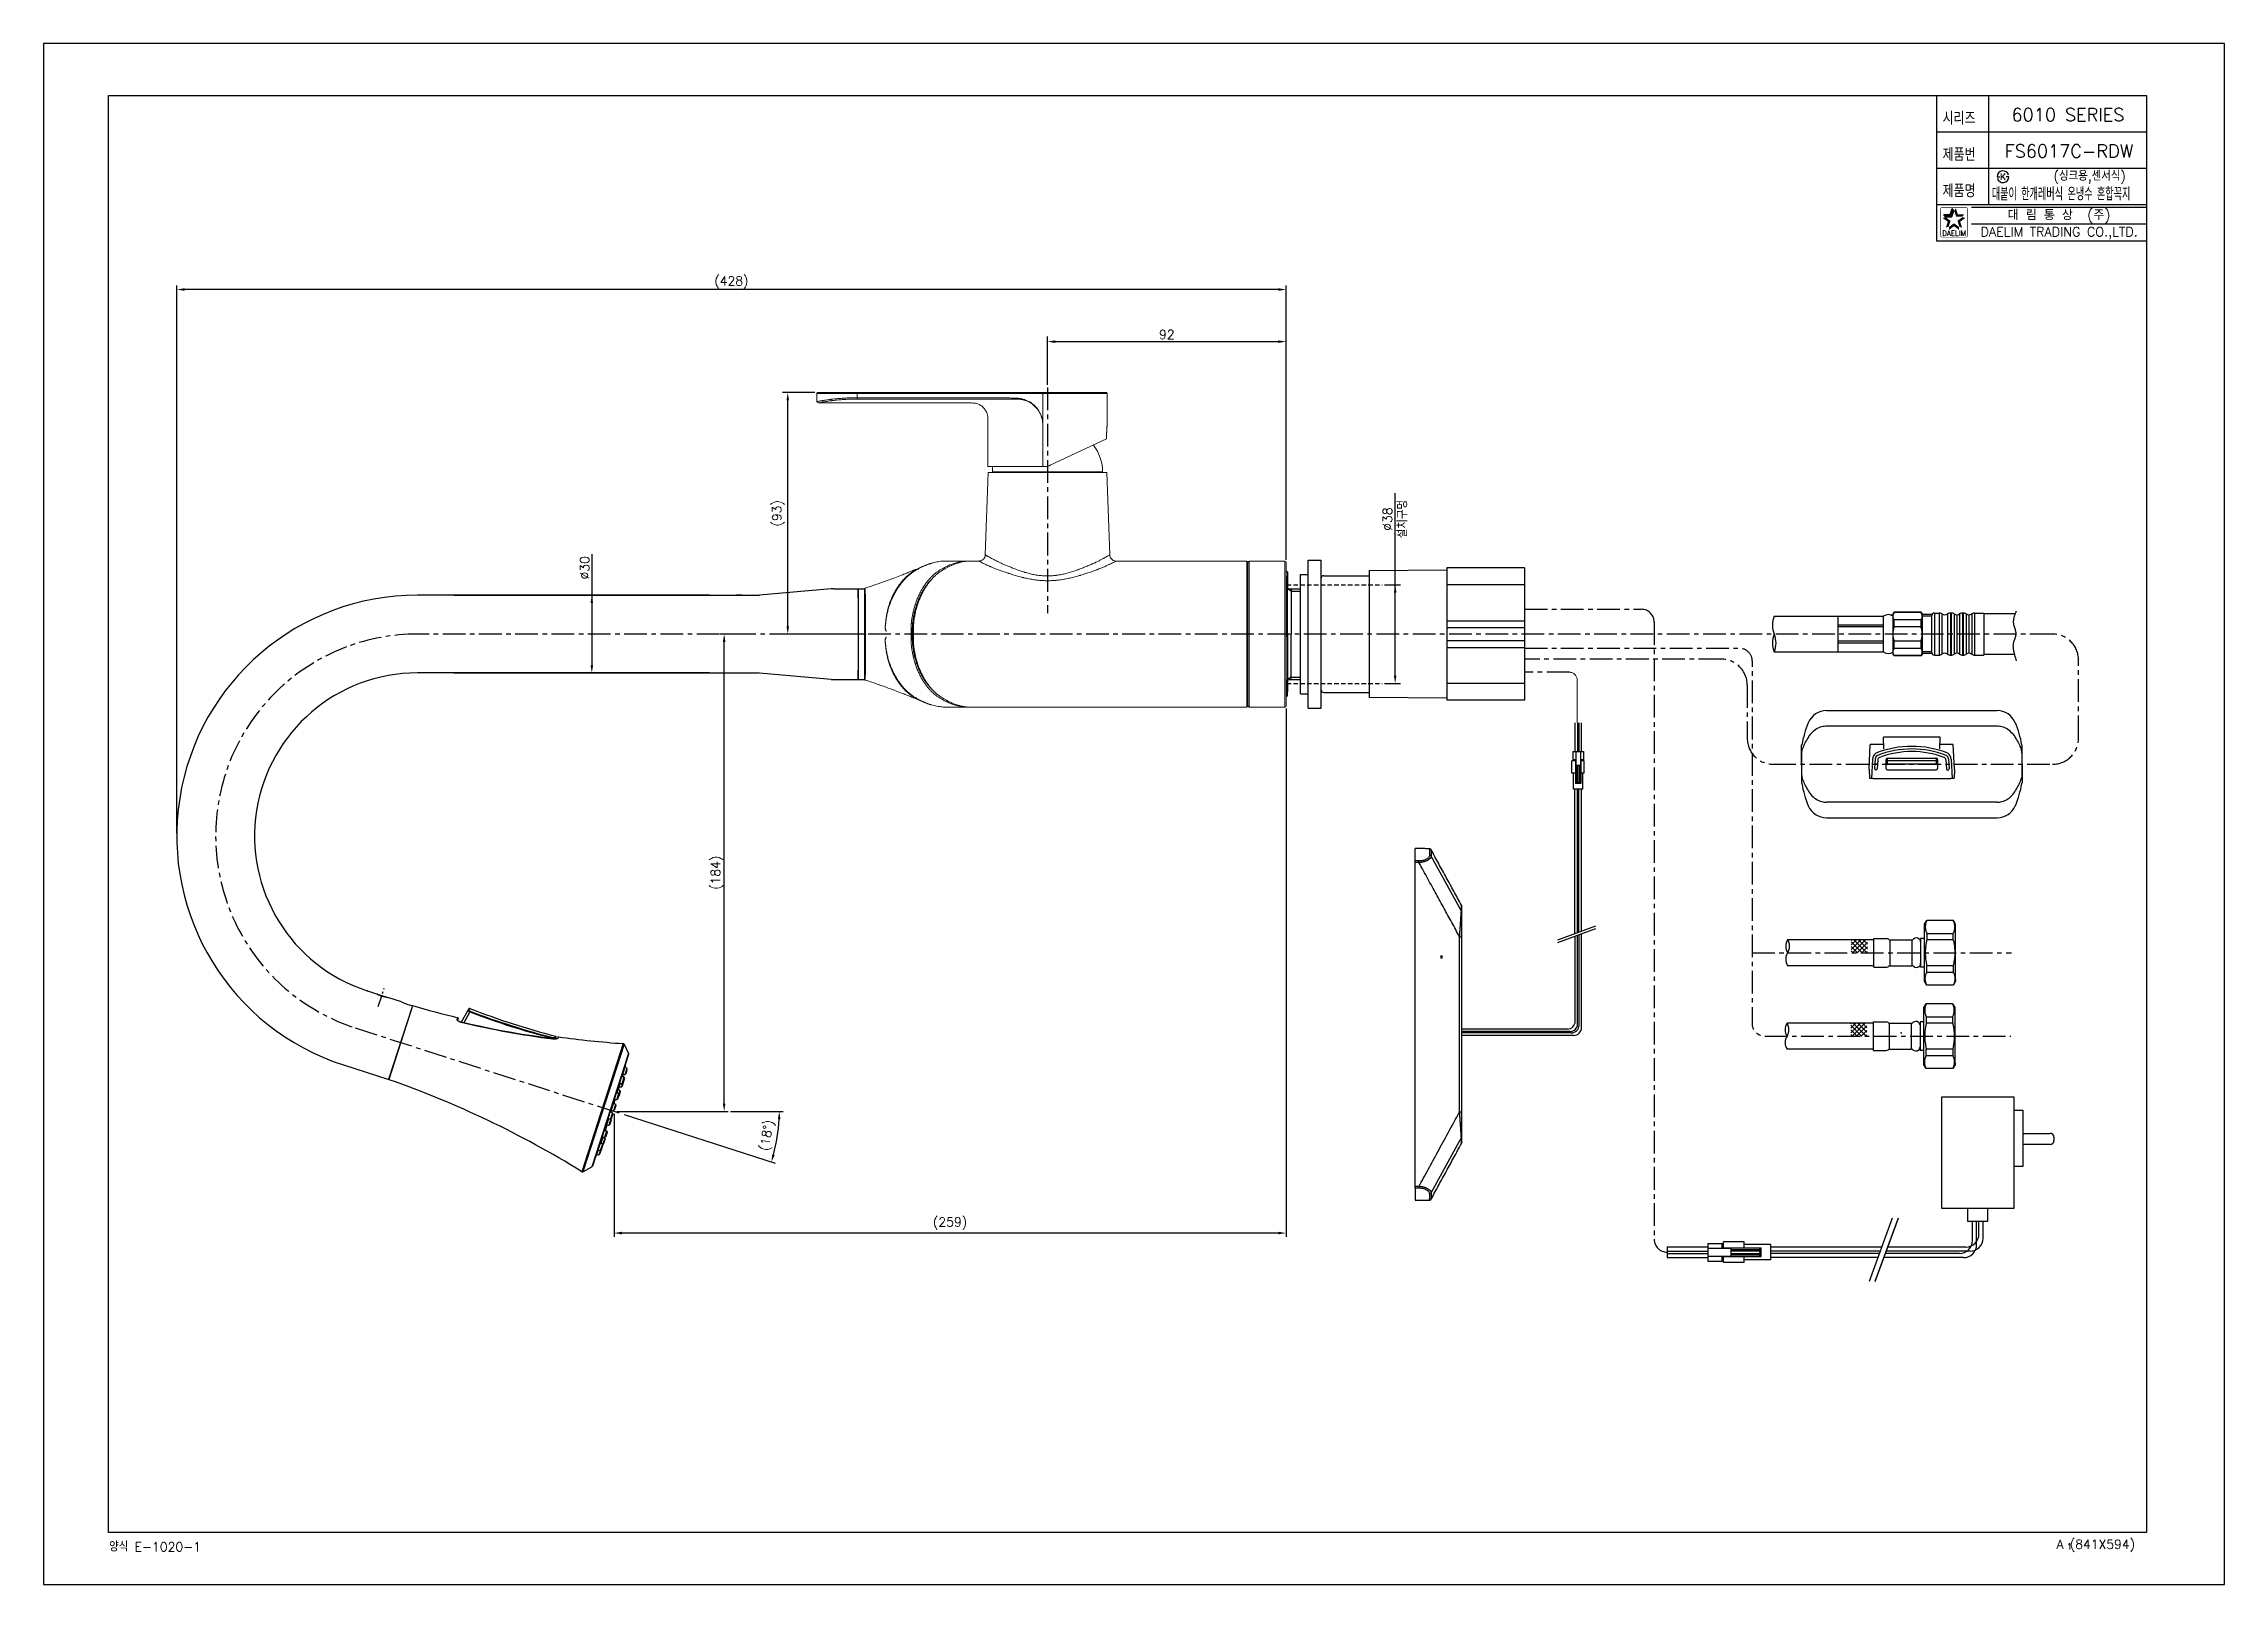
# Model space of a CAD drawing. Extents: x 19044 to 19885, y -10133 to -9539.
import ezdxf
from ezdxf.enums import TextEntityAlignment as Align

# ---------------------------------------------------------------- set-up
doc = ezdxf.new("R2010")
doc.units = 0
doc.header["$LTSCALE"] = 7
doc.header["$MEASUREMENT"] = 0
for name, pattern in [('CENTER', [2, 1.25, -0.25, 0.25, -0.25]), ('CENTER2', [28.575, 19.05, -3.175, 3.175, -3.175]), ('HIDDEN', [0.375, 0.25, -0.125])]:
    doc.linetypes.add(name, pattern=pattern)
doc.layers.get('0').update_dxf_attribs({"color": 2, "linetype": 'CONTINUOUS'})
for name, color, linetype in [('02___PRT_ALL_AXES', 7, 'CONTINUOUS'), ('10', 7, 'CONTINUOUS'), ('5', 2, 'CONTINUOUS'), ('6', 3, 'CONTINUOUS'), ('CENTER', 1, 'CENTER'), ('CL', 1, 'CENTER'), ('D', 2, 'CONTINUOUS'), ('DIM', 2, 'CONTINUOUS'), ('DWG', 7, 'CONTINUOUS'), ('HT', 3, 'CONTINUOUS'), ('KP0120108_DXF_CONTINUOUS_LINE', 7, 'CONTINUOUS'), ('KP0220101-1_DXF_CONTINUOUS_LINE', 7, 'CONTINUOUS'), ('KP0220102-FADXF_CONTINUOUS_LINE', 7, 'CONTINUOUS'), ('KP0220103-TPDXF_CONTINUOUS_LINE', 7, 'CONTINUOUS'), ('KP0220105-BUDXF_CONTINUOUS_LINE', 7, 'CONTINUOUS'), ('TXT', 4, 'CONTINUOUS')]:
    doc.layers.add(name, color=color, linetype=linetype)
doc.styles.add('GHS', font='ROMANS.shx', dxfattribs={"bigfont": 'GHS.shx'})
doc.styles.add('HAN', font='TXT.shx', dxfattribs={"bigfont": 'GHS.shx'})
doc.styles.add('ROMANS', font='romans', dxfattribs={"bigfont": 'GHS.shx'})

msp = doc.modelspace()

# ---------------------------------------------------------------- texts
at = {"color": 7, "style": 'GHS'}
for s, p in [('6010 SERIES', (19824.67, -9566.37)), ('FS6017C-RDW', (19825.05, -9580.37))]:
    msp.add_text(s, height=5, dxfattribs=at).set_placement(p, align=Align.MIDDLE)
at = {"style": 'GHS', "width": 0.5}
msp.add_text('대붙이 한개레버식 온냉수 혼합꼭지', height=5, dxfattribs=at).set_placement((19795.29, -9599.38))
at = {"style": 'GHS'}
msp.add_text('(싱크용,센서식)', height=3.5, dxfattribs=at).set_placement((19819.09, -9591.76))
at = {"color": 7, "linetype": 'Continuous'}
for s, height, style, p in [('대 림 통 상  (주)', 4, 'GHS', (19821.26, -9605.25)), ('DAELIM TRADING CO.,LTD.', 3.6, 'ROMANS', (19821.26, -9612.02))]:
    msp.add_text(s, height=height, dxfattribs=dict(at, style=style)).set_placement(p, align=Align.MIDDLE)
at = {"color": 2, "linetype": 'Continuous', "style": 'ROMANS'}
msp.add_text('DAELIM', height=2, dxfattribs=at).set_placement((19780.73, -9613.01), align=Align.CENTER)
at = {"layer": 'D', "char_height": 3.5, "attachment_point": 5, "style": 'GHS'}
for s, insert in [('\\A1;(428)', (19309.25, -9631)), ('\\A1;(259)', (19393.58, -9993.83))]:
    msp.add_mtext(s, dxfattribs=dict(at, insert=insert))
for s, insert, rotation in [('\\A1;(184)', (19303.7, -9858.6), 90), ('\\A1;(18%%d)', (19323.32, -9959.93), 81.06108)]:
    msp.add_mtext(s, dxfattribs=dict(at, insert=insert, rotation=rotation))
at = {"layer": 'DIM', "style": 'GHS', "width": 0.8}
for s, p in [('시리즈', (19776.34, -9570.21)), ('제품번', (19776.34, -9584.21)), ('제품명', (19776.34, -9598.21))]:
    msp.add_text(s, height=5, dxfattribs=at).set_placement(p)
at = {"layer": 'DIM', "insert": (19477.15, -9651.09), "char_height": 3.5, "attachment_point": 5, "style": 'GHS'}
msp.add_mtext('\\A1;92', dxfattribs=at)
at = {"layer": 'DIM', "char_height": 3.5, "attachment_point": 5, "rotation": 90, "style": 'GHS'}
for s, insert in [('\\A1;(93)', (19327.32, -9720.03)), ('%%c38\\P설치구멍', (19565.2, -9722.24))]:
    msp.add_mtext(s, dxfattribs=dict(at, insert=insert))
at = {"layer": 'DWG', "style": 'GHS'}
for s, height, p in [('양식 E-1020-1', 3.5, (19069.26, -10120.22)), ('A (841X594)', 3.5, (19820.26, -10119.22)), ('1', 2.5, (19824.2, -10119.54))]:
    msp.add_text(s, height=height, dxfattribs=at).set_placement(p)

# ---------------------------------------------------------------- blocks, each defined once
blk = doc.blocks.new('BORDER')
for p, q in [((1, 1), (0, 1)), ((0, 1), (0, 0)), ((1, 0), (1, 1)), ((0, 0), (1, 0))]:
    blk.add_line(p, q)
blk = doc.blocks.new('KS')
at = {"layer": 'D'}
for p, q in [((-2.25, 0), (-1.75, 0)), ((-1.75, 0), (-1.25, 0)), ((1.75, 0), (1.25, 0)), ((2.25, 0), (1.75, 0))]:
    blk.add_line(p, q, dxfattribs=at)
for start, end in [(15, 180), (195, 0)]:
    blk.add_arc((0, 0), 2.25, start, end, dxfattribs=at)
at = {"layer": 'D', "style": 'HAN'}
blk.add_text('K', height=2.39, dxfattribs=at).set_placement((0, 0), align=Align.MIDDLE)
blk = doc.blocks.new('A$C57544C0A')
at = {"color": 7, "linetype": 'Continuous'}
for p, q in [((5.53, 135.84), (-107.17, 135.84)), ((5.53, 105.84), (-107.17, 105.84)), ((-126.45, -16.73), (-126.59, -16.68)), ((-126.45, -16.73), (-123.28, -17.75))]:
    blk.add_line(p, q, dxfattribs=at)
for radius, end in [(92.8, 252.12217), (62.8, 251.98753)]:
    blk.add_arc((-107.17, 43.04), radius, 90, end, dxfattribs=at)
at = {"layer": '10', "color": 7, "linetype": 'Continuous', "lineweight": 18}
blk.add_line((62.83, 138.34), (62.83, 138.34), dxfattribs=at)
at = {"layer": 'CL', "color": 1}
blk.add_line((65.33, 120.84), (-107.07, 120.84), dxfattribs=at)
at = {"layer": 'CL', "linetype": 'CENTER', "ltscale": 0.5}
blk.add_line((-122.26, -22.73), (-119.98, -15.66), dxfattribs=at)
at = {"layer": 'CL', "linetype": 'CENTER'}
blk.add_line((-131.12, -30.98), (-28.38, -64.12), dxfattribs=at)
blk.add_arc((-107.17, 43.04), 77.8, 90, 252.01362, dxfattribs=at)
at = {"layer": 'D'}
for p, q in [((-39.91, 151.67), (-39.91, 108.84)), ((17.95, 135.84), (15.79, 135.84)), ((-27.82, -37.04), (-43.75, -86.43)), ((-27.49, -37.27), (-43.35, -86.43)), ((-25.78, -40.88), (-39.85, -84.5))]:
    blk.add_line(p, q, dxfattribs=at)
for points in [[(-40.41, 132.84), (-39.41, 132.84), (-39.91, 135.84)], [(-40.41, 108.84), (-39.41, 108.84), (-39.91, 105.84)]]:
    blk.add_solid(points, dxfattribs=at)
at = {"layer": 'DWG'}
for p, q in [((-93.17, 135.84), (23.89, 135.84)), ((52.39, 138.3), (24.77, 135.88)), ((53.23, 138.34), (62.83, 138.34)), ((53.27, 138.34), (62.83, 138.34)), ((62.83, 134.79), (62.83, 138.34)), ((62.83, 138.34), (65.33, 138.34)), ((62.83, 138.34), (62.83, 120.84)), ((65.33, 120.84), (65.33, 138.34)), ((62.83, 120.84), (62.83, 103.34)), ((65.33, 103.34), (65.33, 120.84)), ((-93.17, 105.84), (23.89, 105.84)), ((52.39, 103.38), (24.77, 105.8)), ((53.27, 103.34), (62.83, 103.34)), ((62.83, 103.34), (62.83, 106.89)), ((62.83, 103.34), (65.33, 103.34)), ((-113.29, -20.97), (-118.52, -19.29)), ((-109.06, -22.52), (-118.22, -50.91)), ((-111.2, -21.83), (-109.06, -22.52)), ((-135.66, -45.28), (-118.22, -50.91))]:
    blk.add_line(p, q, dxfattribs=at)
at = {"layer": 'DWG', "color": 7, "linetype": 'Continuous'}
blk.add_line((-122.56, -17.96), (-119.23, -19.04), dxfattribs=at)
at = {"layer": 'DWG'}
for centre, radius, start, end in [((23.89, 145.84), 10, 270, 275.01326), ((53.27, 128.34), 10, 90, 95.01326), ((23.89, 95.84), 10, 84.98674, 90), ((53.27, 113.34), 10, 264.98674, 270), ((-116.36, -4.44), 15, 242.5281, 252.12217), ((-116.36, -4.44), 15, 252.12217, 261.71623), ((-106.56, -7.46), 15.09, 243.52159, 252.09581)]:
    blk.add_arc(centre, radius, start, end, dxfattribs=at)
at = {"layer": 'DWG', "color": 7, "linetype": 'Continuous'}
for centre, start, end in [((-122.72, -18.44), 72, 107.01369), ((-119.39, -19.52), 38.44479, 72)]:
    blk.add_arc(centre, 0.5, start, end, dxfattribs=at)
at = {"layer": 'KP0120108_DXF_CONTINUOUS_LINE', "color": 7, "linetype": 'Continuous'}
blk.add_line((-118.17, -50.77), (-109.11, -22.69), dxfattribs=at)
at = {"layer": 'KP0220101-1_DXF_CONTINUOUS_LINE', "color": 7, "linetype": 'Continuous'}
for p, q in [((-109.01, -22.36), (-109.05, -22.49)), ((-91.8, -27.79), (-91.56, -27.07)), ((-91.42, -27.32), (-91.65, -28.07)), ((-91.65, -28.04), (-91.42, -27.32)), ((-91.65, -28.04), (-91.65, -28.04)), ((-91.65, -28.06), (-91.65, -28.04)), ((-91.65, -28.04), (-91.65, -28.04)), ((-91.64, -28.09), (-91.65, -28.06)), ((-91.61, -28.13), (-91.64, -28.09)), ((-91.57, -28.18), (-91.61, -28.13)), ((-91.52, -28.24), (-91.57, -28.18)), ((-91.45, -28.3), (-91.52, -28.24)), ((-91.38, -28.36), (-91.45, -28.3)), ((-91.28, -28.43), (-91.38, -28.36)), ((-91.18, -28.49), (-91.28, -28.43)), ((-91.07, -28.55), (-91.18, -28.49)), ((-90.94, -28.61), (-91.07, -28.55)), ((-90.81, -28.67), (-90.94, -28.61)), ((-90.68, -28.72), (-90.81, -28.67)), ((-90.54, -28.77), (-90.68, -28.72)), ((-90.4, -28.81), (-90.54, -28.77)), ((-90.31, -28.83), (-90.4, -28.81)), ((-90.31, -28.85), (-90.31, -28.83)), ((-86.6, -29.67), (-90.31, -28.83)), ((-82.7, -30.51), (-86.6, -29.67)), ((-78.78, -31.31), (-82.7, -30.51)), ((-74.83, -32.07), (-78.78, -31.31)), ((-70.85, -32.79), (-74.83, -32.07)), ((-66.85, -33.47), (-70.85, -32.79)), ((-62.82, -34.11), (-66.85, -33.47)), ((-58.77, -34.71), (-62.82, -34.11)), ((-54.88, -35.24), (-58.77, -34.71)), ((-54.89, -35.25), (-54.88, -35.24)), ((-54.78, -35.26), (-54.88, -35.24)), ((-54.63, -35.27), (-54.78, -35.26)), ((-54.48, -35.28), (-54.63, -35.27)), ((-54.32, -35.29), (-54.48, -35.28)), ((-54.17, -35.29), (-54.32, -35.29)), ((-54.03, -35.28), (-54.17, -35.29)), ((-53.89, -35.28), (-54.03, -35.28)), ((-53.77, -35.26), (-53.89, -35.28)), ((-53.65, -35.25), (-53.77, -35.26)), ((-53.55, -35.23), (-53.65, -35.25)), ((-53.47, -35.22), (-53.55, -35.23)), ((-53.39, -35.2), (-53.47, -35.22)), ((-53.33, -35.18), (-53.39, -35.2)), ((-53.28, -35.16), (-53.33, -35.18)), ((-53.23, -35.14), (-53.28, -35.16)), ((-53.2, -35.13), (-53.24, -35.14)), ((-53.02, -34.59), (-53.2, -35.12)), ((-53.19, -35.11), (-53.2, -35.13)), ((-53.02, -34.59), (-53.19, -35.11)), ((-53.18, -35.11), (-53.19, -35.11)), ((-53.19, -35.13), (-53.19, -35.13)), ((-52.8, -34.45), (-52.98, -35)), ((-25.76, -41.18), (-39.67, -84.27)), ((-27.49, -37.27), (-25.78, -40.88)), ((-43.35, -86.43), (-39.85, -84.5))]:
    blk.add_line(p, q, dxfattribs=at)
for centre, radius, start, end in [((-1.16, 342.02), 380, 253.51287, 256.23743), ((-91.61, -27.26), 0.2, 343.12214, 76.23743), ((-89.47, -25.23), 3.71, 253.01245, 255.52177), ((-89.47, -25.22), 3.73, 255.51832, 256.94095), ((-6.25, 334.75), 373.18, 256.98298, 262.51228), ((-53.02, -35.19), 0.186, 154.98482, 161.03568), ((-52.83, -34.65), 0.2, 82.18971, 161.12214), ((-1.16, 342.02), 380, 262.18971, 265.97691), ((-27.85, -37.44), 0.4, 25.27453, 85.97691), ((-26.15, -41.05), 0.4, 342.12214, 25.27453), ((-118.03, -50.81), 0.15, 162.12214, 250.70934), ((-243.61, -409.62), 380, 58.26736, 70.70934), ((-43.54, -86.08), 0.4, 238.26736, 298.96975), ((-40.05, -84.15), 0.4, 298.96975, 342.12214)]:
    blk.add_arc(centre, radius, start, end, dxfattribs=at)
for points, knots in [([(-91.75, -28.04), (-91.77, -28), (-91.81, -27.92), (-91.81, -27.83), (-91.8, -27.79)], [0, 0, 0, 0, 0.556599, 1, 1, 1, 1]), ([(-91.8, -27.79), (-91.77, -27.8), (-91.72, -27.82), (-91.67, -27.88), (-91.64, -27.96), (-91.65, -28.01), (-91.65, -28.04)], [0, 0, 0, 0, 0.255261, 0.508157, 0.756193, 1, 1, 1, 1]), ([(-91.5, -28.31), (-91.55, -28.27), (-91.64, -28.18), (-91.72, -28.08), (-91.75, -28.04)], [0, 0, 0, 0, 0.550739, 1, 1, 1, 1]), ([(-90.56, -28.78), (-90.74, -28.72), (-91.07, -28.6), (-91.37, -28.41), (-91.5, -28.31)], [0, 0, 0, 0, 0.544635, 1, 1, 1, 1]), ([(-53.97, -35.29), (-54.04, -35.3), (-54.35, -35.3), (-54.65, -35.28), (-54.89, -35.25)], [0, 0, 0, 0, 0.235502, 1, 1, 1, 1]), ([(-53.48, -35.24), (-53.52, -35.24), (-53.68, -35.27), (-53.84, -35.29), (-53.97, -35.29)], [0, 0, 0, 0, 0.227339, 1, 1, 1, 1]), ([(-53.35, -35.21), (-53.36, -35.21), (-53.41, -35.22), (-53.45, -35.23), (-53.48, -35.24)], [0, 0, 0, 0, 0.239834, 1, 1, 1, 1]), ([(-52.98, -35), (-52.98, -35.02), (-53.02, -35.07), (-53.1, -35.12), (-53.22, -35.17), (-53.31, -35.2), (-53.35, -35.21)], [0, 0, 0, 0, 0.15943, 0.374461, 0.654682, 1, 1, 1, 1]), ([(-52.98, -35), (-53.02, -34.99), (-53.11, -35.01), (-53.17, -35.07), (-53.18, -35.11)], [0, 0, 0, 0, 0.503997, 1, 1, 1, 1])]:
    blk.add_open_spline(points, degree=3, knots=knots, dxfattribs=at)
at = {"layer": 'KP0220102-FADXF_CONTINUOUS_LINE', "color": 7, "linetype": 'Continuous'}
for p, q in [((-39.31, -83.23), (-26.09, -42.23)), ((-28.59, -50.48), (-28.51, -50.22)), ((-28.51, -50.22), (-28.44, -49.97)), ((-28.44, -49.97), (-28.38, -49.78)), ((-28.38, -49.78), (-28.32, -49.59)), ((-28.32, -49.59), (-28.28, -49.46)), ((-28.28, -49.46), (-28.24, -49.35)), ((-28.24, -49.35), (-28.21, -49.26)), ((-28.21, -49.26), (-28.19, -49.19)), ((-28.19, -49.19), (-28.17, -49.14)), ((-28.17, -49.76), (-27.92, -48.92)), ((-28.17, -49.14), (-28.15, -49.09)), ((-28.17, -49.69), (-28.16, -49.67)), ((-28.17, -49.7), (-28.17, -49.69)), ((-28.17, -49.69), (-28.17, -49.69)), ((-28.17, -49.7), (-28.17, -49.7)), ((-28.17, -49.71), (-28.17, -49.7)), ((-28.17, -49.71), (-28.17, -49.71)), ((-28.17, -49.71), (-28.17, -49.71)), ((-28.17, -49.71), (-28.17, -49.71)), ((-28.17, -49.71), (-28.17, -49.71)), ((-28.16, -49.65), (-28.15, -49.63)), ((-28.16, -49.67), (-28.16, -49.65)), ((-28.15, -49.09), (-28.14, -49.06)), ((-28.15, -49.63), (-28.14, -49.59)), ((-28.14, -49.06), (-28.13, -49.03)), ((-28.14, -49.59), (-28.12, -49.52)), ((-28.13, -49.03), (-28.12, -49.01)), ((-28.12, -48.99), (-28.11, -48.98)), ((-28.12, -49.01), (-28.12, -48.99)), ((-28.12, -49.52), (-28.09, -49.4)), ((-28.11, -48.96), (-28.1, -48.95)), ((-28.11, -48.97), (-28.11, -48.96)), ((-28.11, -48.98), (-28.11, -48.97)), ((-28.1, -48.94), (-28.1, -48.93)), ((-28.1, -48.93), (-28.09, -48.93)), ((-28.1, -48.95), (-28.1, -48.94)), ((-28.1, -48.95), (-28.1, -48.95)), ((-28.09, -48.93), (-28.09, -48.92)), ((-28.09, -48.92), (-28.09, -48.92)), ((-28.09, -48.92), (-28.09, -48.92)), ((-28.09, -49.4), (-28.04, -49.19)), ((-28.04, -49.19), (-27.96, -48.9)), ((-27.96, -48.9), (-27.86, -48.53)), ((-27.86, -48.53), (-27.75, -48.14)), ((-27.75, -48.14), (-27.63, -47.71)), ((-27.68, -47.87), (-27.67, -47.83)), ((-27.63, -47.71), (-27.62, -47.67)), ((-27.62, -47.67), (-27.5, -47.25)), ((-27.54, -47.38), (-27.52, -47.3)), ((-27.52, -47.3), (-27.49, -47.21)), ((-27.5, -47.25), (-27.38, -46.82)), ((-27.38, -46.82), (-27.27, -46.45)), ((-27.27, -46.45), (-27.18, -46.13)), ((-27.18, -46.13), (-27.1, -45.86)), ((-27.1, -45.86), (-27.05, -45.68)), ((-27.05, -45.68), (-27.02, -45.57)), ((-27.02, -45.57), (-27, -45.5)), ((-27, -45.5), (-26.98, -45.46)), ((-26.98, -45.46), (-26.98, -45.43)), ((-26.96, -45.39), (-26.96, -45.39)), ((-31.36, -60.12), (-30.87, -58.6)), ((-31.25, -58.88), (-31.23, -58.8)), ((-31.23, -58.8), (-31.2, -58.68)), ((-31.2, -58.68), (-31.16, -58.55)), ((-31.16, -58.55), (-31.12, -58.41)), ((-31.12, -58.41), (-31.07, -58.22)), ((-31.07, -58.22), (-31.01, -58.01)), ((-31.01, -58.01), (-30.94, -57.79)), ((-30.94, -57.79), (-30.87, -57.55)), ((-30.87, -57.55), (-30.81, -57.36)), ((-30.81, -57.36), (-30.75, -57.16)), ((-30.75, -57.16), (-30.69, -56.95)), ((-30.69, -56.95), (-30.63, -56.75)), ((-30.63, -56.75), (-30.56, -56.55)), ((-30.56, -56.55), (-30.49, -56.33)), ((-30.49, -56.33), (-30.42, -56.12)), ((-30.42, -56.12), (-30.37, -55.97)), ((-30.37, -55.97), (-30.32, -55.82)), ((-30.32, -55.82), (-30.29, -55.72)), ((-30.29, -55.72), (-30.26, -55.63)), ((-30.26, -55.63), (-30.23, -55.54)), ((-30.23, -55.54), (-30.2, -55.46)), ((-30.2, -55.46), (-30.18, -55.42)), ((-30.18, -55.42), (-30.16, -55.37)), ((-30.18, -55.93), (-30.1, -55.65)), ((-30.16, -55.37), (-30.15, -55.33)), ((-30.15, -55.33), (-30.13, -55.29)), ((-30.13, -55.29), (-30.12, -55.26)), ((-30.12, -55.26), (-30.11, -55.24)), ((-30.11, -55.23), (-30.1, -55.22)), ((-30.11, -55.24), (-30.11, -55.23)), ((-30.1, -55.2), (-30.09, -55.19)), ((-30.1, -55.22), (-30.1, -55.2)), ((-30.1, -55.65), (-30.01, -55.38)), ((-30.09, -55.18), (-30.08, -55.17)), ((-30.09, -55.19), (-30.09, -55.18)), ((-30.08, -55.16), (-30.07, -55.15)), ((-30.08, -55.17), (-30.08, -55.16)), ((-30.07, -55.14), (-30.07, -55.13)), ((-30.07, -55.13), (-30.06, -55.13)), ((-30.07, -55.15), (-30.07, -55.14)), ((-30.07, -55.15), (-30.07, -55.15)), ((-30.06, -55.13), (-30.06, -55.13)), ((-30.06, -55.13), (-30.06, -55.13)), ((-30.01, -55.38), (-29.93, -55.11)), ((-29.93, -55.11), (-29.86, -54.91)), ((-29.86, -54.91), (-29.79, -54.69)), ((-29.79, -54.69), (-29.74, -54.54)), ((-29.74, -54.54), (-29.7, -54.41)), ((-29.7, -54.41), (-29.67, -54.32)), ((-29.67, -54.32), (-29.64, -54.23)), ((-29.64, -54.23), (-29.62, -54.18)), ((-29.64, -54.79), (-29.61, -54.69)), ((-29.62, -54.18), (-29.6, -54.13)), ((-29.6, -54.13), (-29.59, -54.1)), ((-29.59, -54.1), (-29.58, -54.08)), ((-29.58, -54.08), (-29.57, -54.05)), ((-29.58, -54.42), (-29.57, -54.41)), ((-29.58, -54.43), (-29.58, -54.42)), ((-29.58, -54.44), (-29.58, -54.43)), ((-29.58, -54.45), (-29.58, -54.44)), ((-29.58, -54.44), (-29.58, -54.44)), ((-29.58, -54.44), (-29.58, -54.44)), ((-29.58, -54.45), (-29.58, -54.45)), ((-29.58, -54.45), (-29.58, -54.45)), ((-29.58, -54.45), (-29.58, -54.45)), ((-29.58, -54.45), (-29.58, -54.45)), ((-29.57, -54.05), (-29.56, -54.03)), ((-29.57, -54.39), (-29.56, -54.37)), ((-29.57, -54.41), (-29.57, -54.39)), ((-29.56, -54.01), (-29.55, -54)), ((-29.56, -54.03), (-29.56, -54.01)), ((-29.56, -54.34), (-29.55, -54.3)), ((-29.56, -54.37), (-29.56, -54.34)), ((-29.55, -53.99), (-29.54, -53.98)), ((-29.55, -54), (-29.55, -53.99)), ((-29.55, -54), (-29.55, -54)), ((-29.55, -54.3), (-29.53, -54.25)), ((-29.54, -53.98), (-29.54, -53.97)), ((-29.54, -53.97), (-29.54, -53.97)), ((-29.54, -53.97), (-29.54, -53.97)), ((-29.54, -53.98), (-29.54, -53.98)), ((-29.53, -54.25), (-29.51, -54.16)), ((-29.51, -54.16), (-29.48, -54.03)), ((-29.48, -54.03), (-29.42, -53.83)), ((-29.42, -53.83), (-29.35, -53.59)), ((-29.35, -53.59), (-29.27, -53.31)), ((-29.32, -53.16), (-29.32, -53.15)), ((-29.32, -53.15), (-29.31, -53.15)), ((-29.32, -53.17), (-29.32, -53.16)), ((-29.32, -53.16), (-29.32, -53.16)), ((-29.32, -53.16), (-29.32, -53.16)), ((-29.32, -53.17), (-29.32, -53.17)), ((-29.32, -53.17), (-29.32, -53.17)), ((-29.31, -53.1), (-29.3, -53.08)), ((-29.31, -53.11), (-29.31, -53.1)), ((-29.31, -53.12), (-29.31, -53.11)), ((-29.31, -53.13), (-29.31, -53.12)), ((-29.31, -53.14), (-29.31, -53.13)), ((-29.31, -53.15), (-29.31, -53.14)), ((-29.3, -53.06), (-29.29, -53.03)), ((-29.3, -53.08), (-29.3, -53.06)), ((-29.29, -53.03), (-29.28, -53)), ((-29.28, -52.96), (-29.26, -52.91)), ((-29.28, -53), (-29.28, -52.96)), ((-29.27, -53.31), (-29.18, -52.99)), ((-29.26, -52.91), (-29.25, -52.84)), ((-29.25, -52.84), (-29.23, -52.77)), ((-29.23, -52.77), (-29.2, -52.66)), ((-29.2, -52.66), (-29.16, -52.51)), ((-29.18, -52.99), (-29.08, -52.64)), ((-29.16, -52.51), (-29.12, -52.34)), ((-29.12, -52.34), (-29.07, -52.15)), ((-29.08, -52.64), (-29.01, -52.41)), ((-29.07, -52.15), (-29.01, -51.95)), ((-29.01, -51.95), (-28.95, -51.73)), ((-28.95, -51.73), (-28.88, -51.5)), ((-28.88, -51.5), (-28.81, -51.25)), ((-28.81, -51.25), (-28.74, -51)), ((-28.74, -51), (-28.67, -50.74)), ((-28.67, -50.74), (-28.59, -50.48)), ((-33.86, -67.31), (-33.78, -67.08)), ((-33.8, -66.77), (-33.8, -66.76)), ((-33.8, -66.76), (-33.79, -66.76)), ((-33.8, -66.77), (-33.8, -66.77)), ((-33.8, -66.77), (-33.8, -66.77)), ((-33.8, -66.77), (-33.8, -66.77)), ((-33.8, -66.77), (-33.8, -66.77)), ((-33.79, -66.71), (-33.78, -66.69)), ((-33.79, -66.72), (-33.79, -66.71)), ((-33.79, -66.73), (-33.79, -66.72)), ((-33.79, -66.74), (-33.79, -66.73)), ((-33.79, -66.75), (-33.79, -66.74)), ((-33.79, -66.74), (-33.79, -66.74)), ((-33.79, -66.76), (-33.79, -66.75)), ((-33.78, -66.67), (-33.77, -66.65)), ((-33.78, -66.68), (-33.78, -66.67)), ((-33.78, -66.69), (-33.78, -66.68)), ((-33.78, -67.08), (-33.69, -66.81)), ((-33.77, -66.64), (-33.76, -66.61)), ((-33.77, -66.65), (-33.77, -66.64)), ((-33.76, -66.61), (-33.75, -66.57)), ((-33.75, -66.57), (-33.74, -66.53)), ((-33.74, -66.53), (-33.73, -66.49)), ((-33.73, -66.49), (-33.72, -66.44)), ((-33.72, -66.44), (-33.71, -66.4)), ((-33.71, -66.4), (-33.69, -66.32)), ((-33.69, -66.32), (-33.66, -66.23)), ((-33.69, -66.81), (-33.61, -66.55)), ((-33.66, -66.23), (-33.64, -66.14)), ((-33.64, -66.14), (-33.6, -66.01)), ((-33.61, -66.55), (-33.52, -66.31)), ((-33.6, -66.01), (-33.56, -65.86)), ((-33.56, -65.86), (-33.51, -65.71)), ((-33.52, -66.31), (-33.43, -66.05)), ((-33.51, -65.71), (-33.46, -65.55)), ((-33.46, -65.55), (-33.39, -65.33)), ((-33.39, -65.33), (-33.32, -65.11)), ((-33.32, -65.11), (-33.26, -64.92)), ((-33.26, -64.92), (-33.19, -64.69)), ((-33.19, -64.69), (-33.11, -64.47)), ((-33.11, -64.47), (-33.04, -64.25)), ((-33.04, -64.25), (-32.97, -64.04)), ((-32.97, -64.04), (-32.9, -63.84)), ((-32.9, -63.84), (-32.84, -63.65)), ((-32.84, -63.65), (-32.77, -63.47)), ((-32.77, -63.47), (-32.71, -63.31)), ((-32.71, -63.31), (-32.67, -63.2)), ((-32.67, -63.2), (-32.64, -63.1)), ((-32.64, -63.1), (-32.6, -63.01)), ((-32.6, -63.01), (-32.58, -62.96)), ((-32.58, -62.96), (-32.56, -62.9)), ((-32.56, -62.9), (-32.54, -62.86)), ((-32.55, -63.41), (-32.54, -63.39)), ((-32.54, -62.86), (-32.53, -62.82)), ((-32.54, -63.36), (-32.53, -63.33)), ((-32.54, -63.39), (-32.54, -63.36)), ((-32.53, -62.82), (-32.51, -62.78)), ((-32.53, -63.33), (-32.52, -63.29)), ((-32.52, -63.29), (-32.5, -63.23)), ((-32.51, -62.78), (-32.49, -62.74)), ((-32.5, -63.23), (-32.49, -63.17)), ((-32.49, -62.73), (-32.48, -62.71)), ((-32.49, -62.74), (-32.49, -62.73)), ((-32.49, -63.17), (-32.47, -63.1)), ((-32.48, -62.7), (-32.47, -62.68)), ((-32.48, -62.71), (-32.48, -62.7)), ((-32.47, -62.68), (-32.46, -62.67)), ((-32.47, -63.1), (-32.44, -63)), ((-32.46, -62.66), (-32.45, -62.65)), ((-32.46, -62.67), (-32.46, -62.66)), ((-32.45, -62.63), (-32.44, -62.62)), ((-32.45, -62.64), (-32.45, -62.63)), ((-32.45, -62.65), (-32.45, -62.64)), ((-32.44, -62.62), (-32.44, -62.61)), ((-32.44, -62.61), (-32.43, -62.61)), ((-32.44, -62.62), (-32.44, -62.62)), ((-32.44, -63.47), (-32.21, -62.77)), ((-32.44, -63), (-32.41, -62.89)), ((-32.43, -62.61), (-32.43, -62.6)), ((-32.43, -62.6), (-32.43, -62.6)), ((-32.41, -62.89), (-32.36, -62.73)), ((-32.36, -62.73), (-32.31, -62.56)), ((-32.31, -62.56), (-32.26, -62.38)), ((-32.26, -62.38), (-32.2, -62.18)), ((-32.2, -62.18), (-32.14, -61.98)), ((-32.14, -61.98), (-32.07, -61.76)), ((-32.07, -61.76), (-32, -61.54)), ((-32, -61.54), (-31.93, -61.31)), ((-31.93, -61.31), (-31.85, -61.06)), ((-31.85, -61.06), (-31.77, -60.82)), ((-31.77, -60.82), (-31.69, -60.58)), ((-31.69, -60.58), (-31.62, -60.37)), ((-31.62, -60.37), (-31.55, -60.17)), ((-31.55, -60.17), (-31.5, -60.01)), ((-31.5, -60.01), (-31.45, -59.87)), ((-31.45, -59.87), (-31.41, -59.77)), ((-31.41, -59.77), (-31.38, -59.68)), ((-31.38, -59.68), (-31.36, -59.62)), ((-31.36, -59.62), (-31.33, -59.56)), ((-31.35, -59.3), (-31.34, -59.29)), ((-31.35, -59.31), (-31.35, -59.3)), ((-31.35, -59.32), (-31.35, -59.31)), ((-31.35, -59.31), (-31.35, -59.31)), ((-31.35, -59.33), (-31.35, -59.32)), ((-31.35, -59.32), (-31.35, -59.32)), ((-31.35, -59.33), (-31.35, -59.33)), ((-31.35, -59.33), (-31.35, -59.33)), ((-31.35, -59.33), (-31.35, -59.33)), ((-31.35, -59.33), (-31.35, -59.33)), ((-31.34, -59.25), (-31.33, -59.23)), ((-31.34, -59.26), (-31.34, -59.25)), ((-31.34, -59.27), (-31.34, -59.26)), ((-31.34, -59.28), (-31.34, -59.27)), ((-31.34, -59.29), (-31.34, -59.28)), ((-31.34, -59.29), (-31.34, -59.29)), ((-31.33, -59.19), (-31.32, -59.16)), ((-31.33, -59.22), (-31.33, -59.19)), ((-31.33, -59.23), (-31.33, -59.22)), ((-31.33, -59.56), (-31.32, -59.51)), ((-31.32, -59.16), (-31.31, -59.13)), ((-31.32, -59.51), (-31.3, -59.48)), ((-31.31, -59.13), (-31.3, -59.1)), ((-31.3, -59.1), (-31.29, -59.06)), ((-31.3, -59.48), (-31.29, -59.45)), ((-31.29, -59.06), (-31.28, -59.02)), ((-31.29, -59.45), (-31.28, -59.42)), ((-31.28, -59.02), (-31.27, -58.95)), ((-31.28, -59.42), (-31.27, -59.4)), ((-31.27, -58.95), (-31.25, -58.88)), ((-31.27, -59.4), (-31.26, -59.38)), ((-31.26, -59.36), (-31.25, -59.35)), ((-31.26, -59.37), (-31.26, -59.36)), ((-31.26, -59.38), (-31.26, -59.37)), ((-31.25, -59.35), (-31.25, -59.34)), ((-31.25, -59.34), (-31.24, -59.34)), ((-31.24, -59.32), (-31.23, -59.31)), ((-31.24, -59.33), (-31.24, -59.32)), ((-31.24, -59.32), (-31.24, -59.32)), ((-31.24, -59.34), (-31.24, -59.33)), ((-31.23, -59.31), (-31.23, -59.31)), ((-31.23, -59.31), (-31.23, -59.31)), ((-36.68, -75.79), (-36.58, -75.54)), ((-36.58, -75.54), (-36.5, -75.31)), ((-36.5, -75.31), (-36.42, -75.12)), ((-36.45, -75.4), (-36.29, -74.94)), ((-36.42, -75.12), (-36.37, -74.98)), ((-36.37, -74.98), (-36.33, -74.89)), ((-36.33, -74.89), (-36.3, -74.81)), ((-36.3, -74.81), (-36.28, -74.76)), ((-36.29, -74.94), (-36.11, -74.44)), ((-36.28, -74.76), (-36.27, -74.73)), ((-36.27, -74.73), (-36.26, -74.7)), ((-36.26, -74.7), (-36.25, -74.68)), ((-36.25, -74.68), (-36.24, -74.67)), ((-36.24, -74.65), (-36.23, -74.64)), ((-36.24, -74.67), (-36.24, -74.65)), ((-36.23, -74.63), (-36.22, -74.62)), ((-36.23, -74.64), (-36.23, -74.63)), ((-36.23, -74.63), (-36.23, -74.63)), ((-36.22, -74.62), (-36.22, -74.61)), ((-36.22, -74.61), (-36.22, -74.61)), ((-36.22, -74.61), (-36.22, -74.61)), ((-36.22, -74.62), (-36.22, -74.62)), ((-36.22, -74.62), (-36.22, -74.62)), ((-36.11, -74.44), (-35.84, -73.68)), ((-36.1, -73.78), (-36.1, -73.77)), ((-36.1, -73.77), (-36.09, -73.77)), ((-36.1, -73.79), (-36.1, -73.78)), ((-36.1, -73.78), (-36.1, -73.78)), ((-36.1, -73.8), (-36.1, -73.79)), ((-36.1, -73.79), (-36.1, -73.79)), ((-36.1, -73.8), (-36.1, -73.8)), ((-36.1, -73.8), (-36.1, -73.8)), ((-36.09, -73.73), (-36.08, -73.72)), ((-36.09, -73.74), (-36.09, -73.73)), ((-36.09, -73.75), (-36.09, -73.74)), ((-36.09, -73.76), (-36.09, -73.75)), ((-36.09, -73.77), (-36.09, -73.76)), ((-36.08, -73.7), (-36.07, -73.68)), ((-36.08, -73.71), (-36.08, -73.7)), ((-36.08, -73.72), (-36.08, -73.71)), ((-36.07, -73.65), (-36.06, -73.62)), ((-36.07, -73.68), (-36.07, -73.65)), ((-36.06, -73.62), (-36.05, -73.59)), ((-36.05, -73.59), (-36.04, -73.55)), ((-36.04, -73.55), (-36.02, -73.5)), ((-36.02, -73.5), (-36, -73.44)), ((-36, -73.44), (-35.98, -73.37)), ((-35.98, -73.37), (-35.95, -73.27)), ((-35.96, -73.84), (-35.96, -73.83)), ((-35.96, -73.83), (-35.96, -73.83)), ((-35.96, -73.83), (-35.95, -73.83)), ((-35.96, -73.84), (-35.96, -73.84)), ((-35.96, -73.84), (-35.96, -73.84)), ((-35.96, -73.84), (-35.96, -73.84)), ((-35.96, -73.84), (-35.96, -73.84)), ((-35.96, -73.84), (-35.96, -73.84)), ((-35.95, -73.27), (-35.92, -73.16)), ((-35.95, -73.79), (-35.94, -73.78)), ((-35.95, -73.81), (-35.95, -73.79)), ((-35.95, -73.82), (-35.95, -73.81)), ((-35.95, -73.83), (-35.95, -73.82)), ((-35.95, -73.82), (-35.95, -73.82)), ((-35.94, -73.76), (-35.93, -73.74)), ((-35.94, -73.78), (-35.94, -73.76)), ((-35.93, -73.74), (-35.92, -73.7)), ((-35.92, -73.16), (-35.87, -73)), ((-35.92, -73.7), (-35.91, -73.66)), ((-35.91, -73.66), (-35.89, -73.61)), ((-35.89, -73.84), (-35.74, -73.42)), ((-35.89, -73.61), (-35.87, -73.54)), ((-35.87, -73), (-35.81, -72.82)), ((-35.87, -73.54), (-35.84, -73.43)), ((-35.84, -73.68), (-35.68, -73.25)), ((-35.84, -73.43), (-35.79, -73.29)), ((-35.81, -72.82), (-35.75, -72.64)), ((-35.79, -73.29), (-35.73, -73.11)), ((-35.75, -72.64), (-35.69, -72.45)), ((-35.74, -73.42), (-35.73, -73.39)), ((-35.73, -73.11), (-35.72, -73.07)), ((-35.73, -73.39), (-35.68, -73.26)), ((-35.69, -72.45), (-35.61, -72.21)), ((-35.68, -73.25), (-35.63, -73.09)), ((-35.68, -73.26), (-35.63, -73.09)), ((-35.61, -72.21), (-35.52, -71.97)), ((-35.52, -71.97), (-35.44, -71.72)), ((-35.44, -71.72), (-35.36, -71.49)), ((-35.36, -71.49), (-35.28, -71.25)), ((-35.28, -71.25), (-35.2, -71.03)), ((-35.2, -71.03), (-35.12, -70.82)), ((-35.12, -70.82), (-35.05, -70.63)), ((-35.05, -70.63), (-34.98, -70.45)), ((-34.98, -70.45), (-34.93, -70.31)), ((-34.93, -70.31), (-34.88, -70.19)), ((-34.88, -70.19), (-34.84, -70.08)), ((-34.84, -70.08), (-34.81, -70.01)), ((-34.81, -70.01), (-34.78, -69.94)), ((-34.8, -70.44), (-34.74, -70.26)), ((-34.78, -69.94), (-34.76, -69.88)), ((-34.76, -69.88), (-34.74, -69.84)), ((-34.74, -69.84), (-34.73, -69.8)), ((-34.74, -70.26), (-34.68, -70.11)), ((-34.73, -69.8), (-34.72, -69.77)), ((-34.72, -69.77), (-34.7, -69.74)), ((-34.7, -69.74), (-34.69, -69.72)), ((-34.69, -70.45), (-34.03, -68.42)), ((-34.69, -69.71), (-34.68, -69.7)), ((-34.69, -69.72), (-34.69, -69.71)), ((-34.68, -69.69), (-34.67, -69.68)), ((-34.68, -69.7), (-34.68, -69.69)), ((-34.68, -70.11), (-34.64, -70)), ((-34.67, -69.67), (-34.66, -69.66)), ((-34.67, -69.68), (-34.67, -69.67)), ((-34.66, -69.65), (-34.66, -69.64)), ((-34.66, -69.64), (-34.65, -69.64)), ((-34.66, -69.66), (-34.66, -69.65)), ((-34.66, -69.65), (-34.66, -69.65)), ((-34.65, -69.64), (-34.65, -69.63)), ((-34.65, -69.64), (-34.65, -69.64)), ((-34.64, -70), (-34.61, -69.91)), ((-34.61, -69.91), (-34.58, -69.85)), ((-34.58, -69.85), (-34.56, -69.8)), ((-34.56, -69.8), (-34.55, -69.77)), ((-34.55, -69.77), (-34.54, -69.74)), ((-34.54, -69.74), (-34.53, -69.72)), ((-34.53, -69.72), (-34.52, -69.7)), ((-34.52, -69.69), (-34.51, -69.68)), ((-34.52, -69.7), (-34.52, -69.69)), ((-34.51, -69.67), (-34.5, -69.66)), ((-34.51, -69.68), (-34.51, -69.67)), ((-34.51, -69.67), (-34.51, -69.67)), ((-34.5, -69.66), (-34.5, -69.65)), ((-34.5, -69.65), (-34.5, -69.65)), ((-34.5, -69.65), (-34.5, -69.65)), ((-34.5, -69.66), (-34.5, -69.66)), ((-34.42, -69.12), (-34.41, -69.11)), ((-34.42, -69.13), (-34.42, -69.12)), ((-34.42, -69.14), (-34.42, -69.13)), ((-34.42, -69.13), (-34.42, -69.13)), ((-34.42, -69.15), (-34.42, -69.14)), ((-34.42, -69.14), (-34.42, -69.14)), ((-34.42, -69.15), (-34.42, -69.15)), ((-34.42, -69.15), (-34.42, -69.15)), ((-34.42, -69.15), (-34.42, -69.15)), ((-34.42, -69.15), (-34.42, -69.15)), ((-34.41, -69.08), (-34.4, -69.06)), ((-34.41, -69.09), (-34.41, -69.08)), ((-34.41, -69.1), (-34.41, -69.09)), ((-34.41, -69.11), (-34.41, -69.1)), ((-34.4, -69.04), (-34.39, -69.01)), ((-34.4, -69.06), (-34.4, -69.04)), ((-34.39, -69.01), (-34.38, -68.98)), ((-34.38, -68.98), (-34.37, -68.95)), ((-34.37, -68.95), (-34.36, -68.9)), ((-34.36, -68.9), (-34.34, -68.84)), ((-34.34, -68.84), (-34.32, -68.78)), ((-34.32, -68.78), (-34.3, -68.68)), ((-34.3, -68.68), (-34.26, -68.58)), ((-34.26, -68.58), (-34.22, -68.43)), ((-34.22, -68.43), (-34.16, -68.23)), ((-34.16, -68.23), (-34.09, -68.01)), ((-34.09, -68.01), (-34.01, -67.77)), ((-34.01, -67.77), (-33.94, -67.54)), ((-33.94, -67.54), (-33.86, -67.31)), ((-38.33, -80.64), (-37.38, -78.04)), ((-37.73, -78.76), (-37.72, -78.75)), ((-37.73, -78.77), (-37.73, -78.76)), ((-37.73, -78.78), (-37.73, -78.77)), ((-37.73, -78.77), (-37.73, -78.77)), ((-37.73, -78.79), (-37.73, -78.78)), ((-37.73, -78.78), (-37.73, -78.78)), ((-37.73, -78.79), (-37.73, -78.79)), ((-37.73, -78.79), (-37.73, -78.79)), ((-37.73, -78.79), (-37.73, -78.79)), ((-37.73, -78.79), (-37.73, -78.79)), ((-37.73, -78.79), (-37.73, -78.79)), ((-37.73, -78.79), (-37.73, -78.79)), ((-37.72, -78.74), (-37.71, -78.72)), ((-37.72, -78.75), (-37.72, -78.74)), ((-37.71, -78.7), (-37.7, -78.67)), ((-37.71, -78.72), (-37.71, -78.7)), ((-37.7, -78.67), (-37.68, -78.63)), ((-37.68, -78.63), (-37.67, -78.58)), ((-37.67, -78.58), (-37.65, -78.51)), ((-37.67, -78.59), (-37.67, -78.58)), ((-37.65, -78.51), (-37.61, -78.41)), ((-37.61, -78.41), (-37.56, -78.26)), ((-37.56, -78.26), (-37.49, -78.05)), ((-37.49, -78.05), (-37.42, -77.83)), ((-37.42, -77.83), (-37.32, -77.56)), ((-37.32, -77.56), (-37.22, -77.27)), ((-37.22, -77.27), (-37.11, -76.98)), ((-37.11, -76.98), (-37.01, -76.7)), ((-37.01, -76.7), (-36.89, -76.38)), ((-36.89, -76.38), (-36.78, -76.07)), ((-36.78, -76.07), (-36.68, -75.79))]:
    blk.add_line(p, q, dxfattribs=at)
for centre, radius, start, end in [((-10.63, -54.04), 18.07, 165.27841, 165.72458), ((-43.81, -44.79), 16.4, 342.99906, 343.24058), ((143.28, -95.51), 177.47, 164.42778, 164.737), ((198.01, -110.69), 234.27, 164.32055, 164.43614), ((-422.07, 62.87), 409.69, 344.56062, 345.13531), ((-37.9, -42.75), 11.26, 345.66838, 345.86604), ((-23.63, -46.5), 3.51, 162.12411, 162.25524), ((-34.91, -43.5), 8.18, 345.86289, 346.03999), ((-26.38, -42.16), 0.3, 345.13531, 1.30512), ((44.46, -78.7), 78.03, 162.19508, 163.03569), ((8.51, -67.2), 40.3, 161.5733, 162.13441), ((-6.51, -62.21), 24.46, 161.26908, 161.52802), ((-422.07, 62.87), 409.69, 343.32541, 343.47369), ((-42.42, -50.08), 13.58, 341.84481, 342.12642), ((-61.53, -42.26), 34.04, 342.15708, 342.65088), ((38.14, -91.1), 75.83, 160.70599, 162.10745), ((-28.12, -64.47), 4.56, 166.12384, 166.59024), ((-36.08, -61.98), 3.86, 337.89706, 338.08722), ((206.44, -160.72), 257.43, 160.47612, 160.64476), ((-45.27, -71.91), 9.47, 342.10084, 342.52444), ((253.97, -177.53), 307.85, 160.31537, 160.48248), ((3.29, -85.96), 41.09, 161.71176, 162.11263), ((-73.92, -57.47), 41.29, 341.70467, 342.11226), ((-39.59, -83.12), 0.3, 322.93916, 339.10896), ((-422.07, 62.87), 409.69, 339.10896, 339.49592), ((-33.17, -80.09), 4.74, 162.77281, 163.25168), ((-29.83, -81.13), 8.24, 162.06638, 162.77391), ((-42.42, -76.72), 5.14, 336.8777, 337.41499), ((-23.47, -83.18), 14.93, 161.76129, 162.08131)]:
    blk.add_arc(centre, radius, start, end, dxfattribs=at)
for points, knots in [([(-29.29, -53.03), (-29.27, -52.94), (-29.21, -52.71), (-29.11, -52.33), (-28.99, -51.87), (-28.79, -51.17), (-28.55, -50.35), (-28.35, -49.69), (-28.26, -49.4)], [0, 0, 0, 0, 0.077774, 0.184789, 0.314413, 0.458566, 0.75428, 1, 1, 1, 1]), ([(-28.26, -49.4), (-28.24, -49.36), (-28.2, -49.24), (-28.16, -49.12), (-28.13, -49.03)], [0, 0, 0, 0, 0.295828, 1, 1, 1, 1]), ([(-28.09, -49.04), (-28.11, -49.13), (-28.16, -49.35), (-28.22, -49.58), (-28.25, -49.71)], [0, 0, 0, 0, 0.41623, 1, 1, 1, 1]), ([(-28.15, -49.68), (-28.16, -49.69), (-28.16, -49.71), (-28.17, -49.72), (-28.17, -49.73), (-28.17, -49.74), (-28.18, -49.74), (-28.18, -49.74), (-28.18, -49.74), (-28.18, -49.74), (-28.18, -49.74), (-28.18, -49.74), (-28.18, -49.73), (-28.18, -49.73), (-28.17, -49.72), (-28.17, -49.7), (-28.16, -49.68), (-28.15, -49.64), (-28.15, -49.6), (-28.14, -49.58)], [0, 0, 0, 0, 0.154981, 0.210447, 0.2511, 0.265871, 0.27695, 0.284372, 0.288284, 0.290163, 0.294608, 0.302603, 0.314264, 0.348679, 0.397929, 0.46196, 0.540678, 0.741755, 1, 1, 1, 1]), ([(-28.13, -49.59), (-28.13, -49.6), (-28.14, -49.63), (-28.15, -49.66), (-28.15, -49.68)], [0, 0, 0, 0, 0.290487, 1, 1, 1, 1]), ([(-28.13, -49.03), (-28.12, -49.01), (-28.11, -48.97), (-28.09, -48.93), (-28.08, -48.91), (-28.08, -48.89), (-28.07, -48.87), (-28.06, -48.87), (-28.06, -48.86), (-28.06, -48.86), (-28.06, -48.86), (-28.06, -48.87), (-28.06, -48.88), (-28.06, -48.89), (-28.06, -48.91), (-28.06, -48.93), (-28.07, -48.98), (-28.08, -49.01), (-28.09, -49.04)], [0, 0, 0, 0, 0.216938, 0.303348, 0.374754, 0.431058, 0.472253, 0.498506, 0.511014, 0.515328, 0.521889, 0.531775, 0.545279, 0.583483, 0.636803, 0.705262, 0.788772, 1, 1, 1, 1]), ([(-28.11, -49.45), (-28.09, -49.4), (-28.04, -49.19), (-27.98, -48.97), (-27.93, -48.79)], [0, 0, 0, 0, 0.203217, 1, 1, 1, 1]), ([(-27.93, -48.92), (-27.95, -48.98), (-28, -49.18), (-28.06, -49.38), (-28.11, -49.52)], [0, 0, 0, 0, 0.30037, 1, 1, 1, 1]), ([(-27.49, -47.21), (-27.4, -46.89), (-27.25, -46.34), (-27.09, -45.79), (-27.02, -45.57)], [0, 0, 0, 0, 0.59262, 1, 1, 1, 1]), ([(-26.99, -45.54), (-27.01, -45.63), (-27.07, -45.85), (-27.13, -46.07), (-27.17, -46.2)], [0, 0, 0, 0, 0.416852, 1, 1, 1, 1]), ([(-27.02, -45.57), (-27.02, -45.56), (-27, -45.51), (-26.99, -45.47), (-26.98, -45.43)], [0, 0, 0, 0, 0.298042, 1, 1, 1, 1]), ([(-26.97, -45.43), (-26.97, -45.42), (-26.97, -45.41), (-26.96, -45.4), (-26.96, -45.38), (-26.96, -45.37), (-26.95, -45.37), (-26.95, -45.36), (-26.95, -45.36), (-26.95, -45.37), (-26.95, -45.37), (-26.95, -45.38), (-26.96, -45.39), (-26.96, -45.4), (-26.96, -45.41), (-26.97, -45.44), (-26.97, -45.46), (-26.98, -45.47)], [0, 0, 0, 0, 0.097602, 0.180271, 0.24792, 0.300472, 0.337865, 0.360105, 0.367799, 0.377791, 0.402612, 0.442632, 0.497859, 0.568249, 0.653747, 0.754287, 1, 1, 1, 1]), ([(-31.33, -59.22), (-31.32, -59.15), (-31.28, -58.99), (-31.18, -58.61), (-31.01, -58.02), (-30.78, -57.25), (-30.61, -56.71), (-30.53, -56.44)], [0, 0, 0, 0, 0.072022, 0.167657, 0.415052, 0.706446, 1, 1, 1, 1]), ([(-31.03, -58.59), (-31.07, -58.71), (-31.15, -58.92), (-31.22, -59.13), (-31.26, -59.22)], [0, 0, 0, 0, 0.575185, 1, 1, 1, 1]), ([(-30.53, -56.44), (-30.45, -56.19), (-30.34, -55.86), (-30.2, -55.46), (-30.14, -55.3), (-30.11, -55.23)], [0, 0, 0, 0, 0.596117, 0.826835, 1, 1, 1, 1]), ([(-30.04, -55.23), (-30.06, -55.32), (-30.11, -55.55), (-30.17, -55.78), (-30.21, -55.91)], [0, 0, 0, 0, 0.413974, 1, 1, 1, 1]), ([(-30.11, -55.23), (-30.1, -55.2), (-30.08, -55.16), (-30.06, -55.11), (-30.04, -55.08), (-30.03, -55.07), (-30.03, -55.06), (-30.02, -55.06), (-30.02, -55.06), (-30.02, -55.06), (-30.02, -55.06), (-30.01, -55.07), (-30.01, -55.08), (-30.02, -55.1), (-30.02, -55.13), (-30.02, -55.16), (-30.03, -55.19), (-30.04, -55.21), (-30.04, -55.23)], [0, 0, 0, 0, 0.218188, 0.378458, 0.436486, 0.479816, 0.508781, 0.524926, 0.530727, 0.537768, 0.547509, 0.56052, 0.597124, 0.648333, 0.714314, 0.795049, 0.890354, 1, 1, 1, 1]), ([(-29.6, -54.33), (-29.61, -54.36), (-29.65, -54.5), (-29.69, -54.64), (-29.72, -54.75)], [0, 0, 0, 0, 0.222377, 1, 1, 1, 1]), ([(-29.68, -54.36), (-29.67, -54.33), (-29.64, -54.25), (-29.61, -54.16), (-29.59, -54.1)], [0, 0, 0, 0, 0.284478, 1, 1, 1, 1]), ([(-29.54, -54.09), (-29.54, -54.11), (-29.56, -54.19), (-29.58, -54.27), (-29.6, -54.33)], [0, 0, 0, 0, 0.212093, 1, 1, 1, 1]), ([(-29.59, -54.1), (-29.58, -54.08), (-29.56, -54.03), (-29.54, -53.97), (-29.53, -53.94), (-29.52, -53.93), (-29.51, -53.92), (-29.51, -53.91), (-29.51, -53.91), (-29.51, -53.91), (-29.51, -53.91), (-29.51, -53.92), (-29.51, -53.92), (-29.51, -53.93), (-29.51, -53.94), (-29.51, -53.96), (-29.51, -53.98), (-29.52, -54.01), (-29.53, -54.05), (-29.54, -54.07), (-29.54, -54.09)], [0, 0, 0, 0, 0.223384, 0.387916, 0.447578, 0.492063, 0.521412, 0.530561, 0.536375, 0.540177, 0.545228, 0.553405, 0.565168, 0.580656, 0.599924, 0.649882, 0.715053, 0.795267, 0.890321, 1, 1, 1, 1]), ([(-29.52, -54.31), (-29.53, -54.34), (-29.55, -54.38), (-29.56, -54.43), (-29.57, -54.46), (-29.58, -54.47), (-29.58, -54.48), (-29.59, -54.49), (-29.59, -54.49), (-29.59, -54.49), (-29.59, -54.49), (-29.59, -54.49), (-29.59, -54.49), (-29.59, -54.48), (-29.59, -54.48), (-29.59, -54.47), (-29.58, -54.45), (-29.58, -54.43), (-29.57, -54.41), (-29.57, -54.37), (-29.56, -54.35), (-29.56, -54.34)], [0, 0, 0, 0, 0.227996, 0.396381, 0.457668, 0.503543, 0.520678, 0.533946, 0.543377, 0.549083, 0.551698, 0.555134, 0.562022, 0.572688, 0.587206, 0.6056, 0.654001, 0.717791, 0.796831, 0.890971, 1, 1, 1, 1]), ([(-29.56, -54.34), (-29.53, -54.23), (-29.46, -53.98), (-29.34, -53.54), (-29.19, -53), (-29.07, -52.62), (-29.01, -52.41)], [0, 0, 0, 0, 0.160468, 0.394068, 0.68177, 1, 1, 1, 1]), ([(-29.32, -53.67), (-29.34, -53.73), (-29.4, -53.92), (-29.46, -54.11), (-29.5, -54.25)], [0, 0, 0, 0, 0.296019, 1, 1, 1, 1]), ([(-29.26, -53.09), (-29.26, -53.1), (-29.27, -53.12), (-29.28, -53.15), (-29.29, -53.18), (-29.3, -53.2), (-29.31, -53.21), (-29.31, -53.22), (-29.32, -53.22), (-29.32, -53.23), (-29.32, -53.23), (-29.32, -53.23), (-29.33, -53.23), (-29.33, -53.23), (-29.33, -53.22), (-29.33, -53.21), (-29.32, -53.19), (-29.32, -53.16), (-29.31, -53.11), (-29.3, -53.06), (-29.29, -53.03)], [0, 0, 0, 0, 0.106933, 0.199206, 0.276627, 0.339076, 0.386467, 0.404519, 0.418836, 0.429506, 0.436774, 0.441441, 0.445993, 0.453036, 0.463446, 0.495226, 0.542061, 0.603986, 0.772654, 1, 1, 1, 1]), ([(-29.13, -52.69), (-29.15, -52.77), (-29.19, -52.9), (-29.24, -53.03), (-29.26, -53.09)], [0, 0, 0, 0, 0.571948, 1, 1, 1, 1]), ([(-33.71, -66.68), (-33.72, -66.71), (-33.73, -66.75), (-33.76, -66.79), (-33.77, -66.81), (-33.78, -66.83), (-33.79, -66.84), (-33.79, -66.85), (-33.8, -66.85), (-33.8, -66.85), (-33.8, -66.85), (-33.81, -66.85), (-33.81, -66.84), (-33.81, -66.82), (-33.8, -66.8), (-33.8, -66.77), (-33.79, -66.72), (-33.78, -66.68), (-33.78, -66.65)], [0, 0, 0, 0, 0.209437, 0.292491, 0.360904, 0.414602, 0.453638, 0.467793, 0.478585, 0.486457, 0.492528, 0.507247, 0.534066, 0.575165, 0.630965, 0.701475, 0.786594, 1, 1, 1, 1]), ([(-33.78, -66.65), (-33.75, -66.56), (-33.69, -66.32), (-33.58, -65.92), (-33.43, -65.45), (-33.32, -65.1), (-33.26, -64.93)], [0, 0, 0, 0, 0.169196, 0.403029, 0.686135, 1, 1, 1, 1]), ([(-33.46, -66.05), (-33.51, -66.17), (-33.59, -66.38), (-33.67, -66.6), (-33.71, -66.68)], [0, 0, 0, 0, 0.579839, 1, 1, 1, 1]), ([(-33.26, -64.93), (-33.19, -64.7), (-33.04, -64.25), (-32.83, -63.63), (-32.67, -63.17), (-32.55, -62.87), (-32.5, -62.75), (-32.48, -62.7)], [0, 0, 0, 0, 0.306946, 0.594504, 0.833594, 0.92712, 1, 1, 1, 1]), ([(-32.42, -62.75), (-32.44, -62.84), (-32.49, -63.05), (-32.55, -63.26), (-32.59, -63.38)], [0, 0, 0, 0, 0.426573, 1, 1, 1, 1]), ([(-32.54, -63.37), (-32.51, -63.24), (-32.42, -62.94), (-32.27, -62.42), (-32.08, -61.79), (-31.94, -61.35), (-31.87, -61.13)], [0, 0, 0, 0, 0.168984, 0.408565, 0.695017, 1, 1, 1, 1]), ([(-32.26, -62.77), (-32.31, -62.89), (-32.38, -63.11), (-32.46, -63.33), (-32.5, -63.42)], [0, 0, 0, 0, 0.585969, 1, 1, 1, 1]), ([(-32.48, -62.7), (-32.47, -62.69), (-32.46, -62.66), (-32.44, -62.63), (-32.43, -62.6), (-32.42, -62.57), (-32.41, -62.55), (-32.4, -62.54), (-32.39, -62.54), (-32.39, -62.53), (-32.39, -62.53), (-32.38, -62.53), (-32.38, -62.54), (-32.38, -62.56), (-32.38, -62.6), (-32.4, -62.67), (-32.41, -62.72), (-32.42, -62.75)], [0, 0, 0, 0, 0.109168, 0.204066, 0.284436, 0.350071, 0.400947, 0.437216, 0.450057, 0.459634, 0.46655, 0.472339, 0.488779, 0.518136, 0.620324, 0.781412, 1, 1, 1, 1]), ([(-31.87, -61.13), (-31.81, -60.95), (-31.7, -60.6), (-31.54, -60.12), (-31.4, -59.73), (-31.31, -59.51), (-31.28, -59.41)], [0, 0, 0, 0, 0.315684, 0.599756, 0.83312, 1, 1, 1, 1]), ([(-31.22, -59.42), (-31.25, -59.52), (-31.31, -59.74), (-31.37, -59.96), (-31.41, -60.09)], [0, 0, 0, 0, 0.417653, 1, 1, 1, 1]), ([(-31.26, -59.22), (-31.27, -59.24), (-31.28, -59.28), (-31.3, -59.32), (-31.31, -59.35), (-31.32, -59.37), (-31.33, -59.38), (-31.34, -59.39), (-31.35, -59.4), (-31.35, -59.41), (-31.36, -59.4), (-31.36, -59.39), (-31.36, -59.38), (-31.36, -59.36), (-31.35, -59.34), (-31.35, -59.32), (-31.35, -59.3), (-31.35, -59.29)], [0, 0, 0, 0, 0.240651, 0.340008, 0.425162, 0.495989, 0.552408, 0.594448, 0.622531, 0.638473, 0.651339, 0.674244, 0.71074, 0.761503, 0.826658, 0.906183, 1, 1, 1, 1]), ([(-31.35, -59.29), (-31.34, -59.28), (-31.34, -59.26), (-31.34, -59.24), (-31.33, -59.22)], [0, 0, 0, 0, 0.228915, 1, 1, 1, 1]), ([(-31.28, -59.41), (-31.27, -59.39), (-31.25, -59.35), (-31.24, -59.31), (-31.22, -59.29), (-31.21, -59.27), (-31.21, -59.25), (-31.2, -59.25), (-31.2, -59.24), (-31.19, -59.24), (-31.19, -59.25), (-31.19, -59.25), (-31.19, -59.26), (-31.19, -59.27), (-31.2, -59.29), (-31.2, -59.32), (-31.21, -59.36), (-31.22, -59.4), (-31.22, -59.42)], [0, 0, 0, 0, 0.214928, 0.300396, 0.37098, 0.426569, 0.467122, 0.492866, 0.505485, 0.510391, 0.517536, 0.527926, 0.541884, 0.580926, 0.635001, 0.704078, 0.788046, 1, 1, 1, 1]), ([(-37.64, -78.5), (-37.6, -78.38), (-37.5, -78.09), (-37.27, -77.42), (-37.01, -76.69), (-36.74, -75.96), (-36.55, -75.46), (-36.4, -75.05), (-36.31, -74.82), (-36.27, -74.72)], [0, 0, 0, 0, 0.099284, 0.226668, 0.526575, 0.676779, 0.812152, 0.922622, 1, 1, 1, 1]), ([(-36.26, -74.82), (-36.28, -74.86), (-36.34, -75.05), (-36.4, -75.24), (-36.46, -75.39)], [0, 0, 0, 0, 0.201159, 1, 1, 1, 1]), ([(-36.27, -74.72), (-36.26, -74.7), (-36.24, -74.67), (-36.23, -74.63), (-36.22, -74.6), (-36.21, -74.59), (-36.2, -74.58), (-36.2, -74.57), (-36.2, -74.57), (-36.2, -74.57), (-36.19, -74.57), (-36.19, -74.57), (-36.19, -74.57), (-36.19, -74.57), (-36.19, -74.58), (-36.19, -74.59), (-36.2, -74.6), (-36.2, -74.62), (-36.21, -74.65), (-36.22, -74.69), (-36.23, -74.73), (-36.24, -74.75)], [0, 0, 0, 0, 0.208754, 0.290721, 0.357519, 0.409012, 0.428988, 0.44511, 0.457404, 0.46595, 0.471003, 0.47394, 0.478665, 0.486825, 0.498718, 0.514427, 0.557367, 0.615667, 0.689259, 0.778035, 1, 1, 1, 1]), ([(-36.02, -73.71), (-36.03, -73.72), (-36.04, -73.74), (-36.05, -73.78), (-36.07, -73.81), (-36.08, -73.83), (-36.09, -73.85), (-36.1, -73.86), (-36.1, -73.87), (-36.1, -73.87), (-36.11, -73.87), (-36.11, -73.87), (-36.11, -73.86), (-36.11, -73.86), (-36.11, -73.84), (-36.1, -73.8), (-36.09, -73.74), (-36.08, -73.69), (-36.07, -73.66)], [0, 0, 0, 0, 0.108915, 0.203344, 0.283086, 0.347959, 0.397832, 0.432782, 0.444825, 0.45349, 0.459388, 0.46432, 0.470939, 0.480597, 0.510464, 0.614618, 0.778288, 1, 1, 1, 1]), ([(-36.07, -73.66), (-36.04, -73.55), (-35.97, -73.31), (-35.89, -73.06), (-35.84, -72.92)], [0, 0, 0, 0, 0.421189, 1, 1, 1, 1]), ([(-35.77, -73.07), (-35.81, -73.19), (-35.9, -73.41), (-35.98, -73.62), (-36.02, -73.71)], [0, 0, 0, 0, 0.58224, 1, 1, 1, 1]), ([(-35.89, -73.72), (-35.9, -73.75), (-35.91, -73.78), (-35.93, -73.83), (-35.94, -73.85), (-35.95, -73.87), (-35.96, -73.88), (-35.96, -73.89), (-35.96, -73.89), (-35.96, -73.89), (-35.97, -73.89), (-35.97, -73.89), (-35.97, -73.89), (-35.97, -73.89), (-35.97, -73.88), (-35.96, -73.86), (-35.96, -73.84), (-35.95, -73.81), (-35.94, -73.77), (-35.93, -73.73), (-35.92, -73.7)], [0, 0, 0, 0, 0.211719, 0.295269, 0.363676, 0.416767, 0.437543, 0.454478, 0.467592, 0.476945, 0.482732, 0.48594, 0.490169, 0.497667, 0.523823, 0.565306, 0.622136, 0.694221, 0.781381, 1, 1, 1, 1]), ([(-35.92, -73.7), (-35.91, -73.67), (-35.88, -73.56), (-35.84, -73.44), (-35.81, -73.34)], [0, 0, 0, 0, 0.20551, 1, 1, 1, 1]), ([(-35.65, -73.09), (-35.69, -73.21), (-35.77, -73.42), (-35.85, -73.63), (-35.89, -73.72)], [0, 0, 0, 0, 0.580185, 1, 1, 1, 1]), ([(-35.84, -72.92), (-35.75, -72.63), (-35.55, -72.03), (-35.29, -71.28), (-35.08, -70.7), (-34.94, -70.32), (-34.81, -70.01), (-34.74, -69.83), (-34.71, -69.75)], [0, 0, 0, 0, 0.272268, 0.565604, 0.70269, 0.824499, 0.925203, 1, 1, 1, 1]), ([(-34.66, -69.79), (-34.68, -69.88), (-34.74, -70.09), (-34.8, -70.29), (-34.84, -70.41)], [0, 0, 0, 0, 0.428359, 1, 1, 1, 1]), ([(-34.8, -70.44), (-34.75, -70.3), (-34.67, -70.08), (-34.58, -69.85), (-34.55, -69.76)], [0, 0, 0, 0, 0.586675, 1, 1, 1, 1]), ([(-34.71, -69.75), (-34.7, -69.74), (-34.69, -69.71), (-34.67, -69.67), (-34.66, -69.64), (-34.64, -69.61), (-34.63, -69.6), (-34.63, -69.58), (-34.62, -69.58), (-34.62, -69.57), (-34.61, -69.57), (-34.61, -69.57), (-34.61, -69.58), (-34.61, -69.58), (-34.61, -69.6), (-34.62, -69.64), (-34.63, -69.71), (-34.65, -69.76), (-34.66, -69.79)], [0, 0, 0, 0, 0.110129, 0.205851, 0.286878, 0.352989, 0.404116, 0.440306, 0.452911, 0.462042, 0.468195, 0.472945, 0.479057, 0.488118, 0.516754, 0.618663, 0.780254, 1, 1, 1, 1]), ([(-34.52, -69.8), (-34.53, -69.82), (-34.56, -69.94), (-34.6, -70.06), (-34.63, -70.15)], [0, 0, 0, 0, 0.206005, 1, 1, 1, 1]), ([(-34.55, -69.76), (-34.54, -69.74), (-34.53, -69.72), (-34.52, -69.69), (-34.5, -69.66), (-34.49, -69.64), (-34.49, -69.62), (-34.48, -69.61), (-34.48, -69.61), (-34.48, -69.6), (-34.48, -69.6), (-34.47, -69.6), (-34.47, -69.6), (-34.47, -69.6), (-34.47, -69.61), (-34.47, -69.61), (-34.47, -69.62), (-34.48, -69.64), (-34.48, -69.67), (-34.5, -69.72), (-34.51, -69.77), (-34.52, -69.8)], [0, 0, 0, 0, 0.109745, 0.204748, 0.284794, 0.349676, 0.399234, 0.418261, 0.433466, 0.444886, 0.452622, 0.457061, 0.460255, 0.465865, 0.474994, 0.487861, 0.504531, 0.549351, 0.609495, 0.775204, 1, 1, 1, 1]), ([(-34.35, -69.06), (-34.36, -69.09), (-34.38, -69.12), (-34.39, -69.16), (-34.4, -69.18), (-34.41, -69.2), (-34.42, -69.21), (-34.42, -69.21), (-34.43, -69.22), (-34.43, -69.22), (-34.43, -69.22), (-34.43, -69.21), (-34.43, -69.2), (-34.43, -69.19), (-34.43, -69.17), (-34.42, -69.15), (-34.41, -69.11), (-34.41, -69.07), (-34.4, -69.05)], [0, 0, 0, 0, 0.213717, 0.298459, 0.368262, 0.423033, 0.462754, 0.477029, 0.487699, 0.495049, 0.49998, 0.511979, 0.536981, 0.576767, 0.631626, 0.701515, 0.786316, 1, 1, 1, 1]), ([(-34.4, -69.05), (-34.38, -68.98), (-34.33, -68.81), (-34.21, -68.4), (-34.1, -68.05), (-34.02, -67.81)], [0, 0, 0, 0, 0.169329, 0.399143, 1, 1, 1, 1]), ([(-34.11, -68.41), (-34.15, -68.54), (-34.23, -68.76), (-34.32, -68.98), (-34.35, -69.06)], [0, 0, 0, 0, 0.585473, 1, 1, 1, 1]), ([(-37.69, -78.74), (-37.7, -78.75), (-37.71, -78.78), (-37.72, -78.8), (-37.73, -78.82), (-37.73, -78.83), (-37.74, -78.84), (-37.74, -78.84), (-37.74, -78.84), (-37.74, -78.84), (-37.74, -78.84), (-37.74, -78.84), (-37.74, -78.83), (-37.74, -78.81), (-37.73, -78.79), (-37.73, -78.77), (-37.72, -78.74), (-37.71, -78.73)], [0, 0, 0, 0, 0.213537, 0.297739, 0.366762, 0.420539, 0.459054, 0.472641, 0.48254, 0.488983, 0.492877, 0.504243, 0.529613, 0.625743, 0.696675, 0.782771, 1, 1, 1, 1]), ([(-37.59, -78.5), (-37.6, -78.52), (-37.63, -78.58), (-37.65, -78.65), (-37.67, -78.69)], [0, 0, 0, 0, 0.285854, 1, 1, 1, 1]), ([(-37.42, -78.04), (-37.43, -78.08), (-37.49, -78.24), (-37.55, -78.39), (-37.59, -78.5)], [0, 0, 0, 0, 0.281838, 1, 1, 1, 1])]:
    blk.add_open_spline(points, degree=3, knots=knots, dxfattribs=at)
at = {"layer": 'KP0220103-TPDXF_CONTINUOUS_LINE', "color": 7, "linetype": 'Continuous'}
for p, q in [((-27.29, -50.37), (-27.8, -52.09)), ((-27.4, -50.05), (-27.47, -50.31)), ((-26.83, -48.66), (-26.82, -48.64)), ((-26.83, -48.68), (-26.83, -48.66)), ((-26.82, -48.64), (-26.8, -48.57)), ((-29.07, -55.98), (-29.08, -56.03)), ((-28.21, -53.37), (-28.21, -53.36)), ((-32.62, -67.03), (-32.63, -67.08)), ((-35.66, -75.68), (-35.69, -75.74)), ((-36.52, -78.08), (-37.19, -79.89)), ((-36.29, -78.01), (-36.92, -79.7))]:
    blk.add_line(p, q, dxfattribs=at)
for centre, radius, start, end in [((-30.61, -54.13), 5.01, 52.84133, 63.07289), ((-30.44, -54.01), 5, 52.46872, 62.27542), ((-27.59, -43.92), 5.01, 265.72441, 275.69491), ((-27.58, -50.28), 0.3, 343.62214, 52.46872), ((-29.45, -50.66), 5.01, 53.40396, 63.26758), ((-26.64, -46.87), 0.299, 47.30518, 53.38061), ((-30.62, -53.61), 5, 263.64752, 274.16999), ((-32.65, -60.28), 5, 51.84818, 62.33159), ((-45.65, -52.73), 16.67, 341.62126, 342.12677), ((-23.87, -59.4), 6.16, 164.1359, 164.95503), ((-32.13, -59.12), 5, 61.83628, 62.11354), ((-20.45, -60.37), 9.72, 162.96588, 164.15586), ((-49.78, -51.4), 21, 342.14082, 342.81221), ((-32.14, -59.13), 5.01, 51.82521, 61.82657), ((-39.55, -54.52), 10.29, 341.89022, 343.01564), ((-50.95, -51.04), 22.23, 342.80902, 343.21378), ((-50, -51.33), 21.24, 343.20994, 343.59553), ((-47.79, -51.97), 18.93, 343.59028, 343.97176), ((-45.74, -52.56), 16.8, 343.9723, 344.1669), ((14.68, -69.8), 46.11, 162.16363, 163.2112), ((-28.91, -48.68), 5.01, 264.6488, 274.59621), ((-56.85, -48.01), 28.9, 342.13602, 342.43865), ((-65.59, -45.25), 38.07, 342.44683, 342.81642), ((-69.07, -44.17), 41.71, 342.81362, 343.13014), ((-64.18, -45.65), 36.61, 343.11918, 343.51608), ((-28.68, -47.42), 5.01, 264.83231, 275.1463), ((-49.24, -50.04), 21.03, 343.5796, 344.16323), ((-33.82, -51.56), 5.9, 341.70931, 342.13309), ((-40.92, -49.28), 13.35, 342.17658, 342.59717), ((-36.92, -50.55), 9.16, 342.12828, 342.39958), ((-41.94, -48.96), 14.42, 342.38709, 342.5835), ((-95.92, -32.41), 70.88, 343.15164, 343.71597), ((-33.92, -50.05), 6.33, 341.21832, 341.97407), ((-40.44, -47.95), 13.18, 342.16811, 342.75564), ((-36.19, -49.31), 8.71, 341.95749, 342.12409), ((-37.66, -48.83), 10.26, 342.12673, 342.46041), ((-62.85, -42.03), 36.44, 343.6643, 344.21671), ((-47.07, -45.9), 20.12, 342.76395, 343.20476), ((-28.09, -52.01), 0.3, 319.47013, 343.62214), ((-56.53, -43.06), 29.99, 343.24017, 344.60704), ((-45.96, -45.96), 19.04, 344.57088, 345.36434), ((-32.95, -61.07), 5, 262.43837, 272.98371), ((-16.47, -72.8), 17.17, 160.92168, 161.59514), ((-48.08, -62.27), 16.17, 341.56498, 342.28166), ((-35.75, -70.06), 5, 52.48647, 52.88644), ((-35.12, -67.7), 5, 50.65754, 61.21621), ((-35.75, -70.06), 5, 52.27835, 52.48647), ((-64.48, -56.81), 33.46, 341.73472, 342.11812), ((-35.75, -70.05), 5, 50.43046, 52.27862), ((-42.4, -64.08), 10.2, 342.2692, 342.76616), ((-31.77, -57.78), 5.01, 263.1184, 273.45351), ((-49.34, -59.39), 18.13, 340.80429, 341.16393), ((-51.15, -58.77), 20.05, 341.16576, 341.53057), ((-22.63, -68.13), 10.02, 160.94533, 161.82364), ((-51.92, -58.51), 20.86, 341.53008, 341.7202), ((-41.87, -61.81), 10.27, 341.82129, 342.11803), ((-24.45, -67.5), 8.1, 160.58242, 160.92294), ((-52, -58.48), 20.95, 341.71849, 342.12119), ((-40.46, -62.26), 8.78, 342.08107, 343.05033), ((-49.55, -59.27), 18.37, 342.09962, 342.91731), ((-33.89, -64.43), 5.01, 51.1525, 61.50482), ((-61.5, -51.97), 32.11, 341.71437, 342.12464), ((-17, -66.17), 14.64, 162.45883, 163.04046), ((-43.77, -57.64), 13.49, 341.55928, 341.76373), ((-46.83, -56.64), 16.7, 341.7772, 342.30435), ((-14.64, -66.91), 17.11, 162.30293, 162.48101), ((-63.74, -51.25), 34.46, 342.12254, 342.25772), ((-64.29, -51.07), 35.05, 342.25729, 342.38516), ((-63.67, -51.26), 34.4, 342.38482, 342.50904), ((-62.49, -51.64), 33.16, 342.50903, 342.63056), ((-59.8, -52.48), 30.33, 342.62716, 342.86885), ((-39.1, -79.64), 5.01, 48.76005, 58.91462), ((-35.14, -68.11), 4.99, 261.47105, 261.73494), ((-35.14, -68.1), 5, 261.74491, 271.85927), ((-35.02, -68.13), 5.01, 261.95324, 270.30567), ((-38.17, -77.36), 5.01, 49.51799, 58.19387), ((-105.56, -50.19), 74.59, 340.21991, 340.54012), ((-85.3, -56.84), 53.27, 340.73108, 341.20199), ((-35.02, -68.13), 5, 270.31041, 270.47643), ((-35.02, -68.13), 5, 270.47619, 272.15568), ((-37.45, -74.69), 5.01, 49.54439, 59.98359), ((-26.6, -76.98), 8.8, 159.63974, 160.09826), ((-37.29, -74.72), 5.01, 51.69505, 59.93824), ((-48.18, -67.39), 14.57, 338.87104, 339.64251), ((-52.86, -65.65), 19.56, 339.63303, 339.92433), ((-56.72, -64.25), 23.67, 339.93719, 340.51525), ((-66.92, -60.94), 34.51, 340.22162, 340.60104), ((-58.14, -63.74), 25.17, 340.51088, 340.99619), ((-81.42, -55.84), 49.88, 340.60685, 341.3759), ((-55.13, -64.77), 21.99, 340.98123, 341.58885), ((-22.41, -76.05), 12.67, 158.88126, 159.50689), ((-51.62, -65.94), 18.29, 341.59109, 341.83702), ((-48.84, -66.85), 15.37, 341.83165, 342.11957), ((-48.99, -66.81), 15.53, 341.84706, 342.1153), ((-45.3, -68), 11.65, 342.11126, 342.75079), ((-33.55, -63.44), 5.01, 262.40728, 272.73982), ((-45.91, -67.8), 12.29, 342.10991, 342.50587), ((-37.29, -74.72), 5, 51.20278, 51.69052), ((-37.29, -74.72), 5, 49.84273, 51.20294), ((-59.62, -58.5), 28.32, 340.85584, 341.04563), ((-63.37, -57.21), 32.28, 341.04736, 341.23602), ((-66.38, -56.19), 35.46, 341.23691, 341.42902), ((-67.6, -55.78), 36.75, 341.42853, 341.74253), ((-37.26, -74.89), 5, 261.09586, 270.77555), ((-36.7, -73.08), 5.01, 260.99951, 271.05661), ((-37.2, -79.59), 0.3, 270.77555, 339.62214), ((-36.57, -77.91), 0.3, 339.62214, 19.50784), ((-75.81, -62.5), 42.39, 339.46505, 340.39289), ((-35.85, -70.78), 5, 269.30118, 269.97418), ((-35.85, -70.78), 5, 269.97392, 271.81916), ((-28.28, -79.35), 8.08, 158.07602, 158.42404), ((-35.7, -75.48), 0.297, 271.82217, 274.23309)]:
    blk.add_arc(centre, radius, start, end, dxfattribs=at)
for points, knots in [([(-27.69, -50.42), (-27.72, -50.5), (-27.77, -50.69), (-27.87, -51), (-27.95, -51.28), (-28.01, -51.5), (-28.06, -51.67), (-28.1, -51.82), (-28.14, -51.96), (-28.17, -52.09), (-28.19, -52.2), (-28.21, -52.27), (-28.22, -52.32), (-28.23, -52.35), (-28.23, -52.37), (-28.24, -52.39), (-28.24, -52.4), (-28.24, -52.4), (-28.23, -52.4), (-28.23, -52.4)], [0, 0, 0, 0, 0.132747, 0.292418, 0.464466, 0.550218, 0.633156, 0.711377, 0.783086, 0.846632, 0.90057, 0.943648, 0.960811, 0.974915, 0.985883, 0.993677, 0.996381, 0.998298, 1, 1, 1, 1]), ([(-27.88, -51.92), (-27.85, -51.83), (-27.79, -51.63), (-27.7, -51.32), (-27.62, -51.06), (-27.57, -50.86), (-27.54, -50.73), (-27.51, -50.63), (-27.49, -50.55), (-27.48, -50.51), (-27.48, -50.49), (-27.48, -50.48), (-27.48, -50.48), (-27.48, -50.47), (-27.48, -50.46), (-27.48, -50.46), (-27.48, -50.46), (-27.48, -50.46), (-27.48, -50.46), (-27.48, -50.47), (-27.49, -50.48), (-27.49, -50.48), (-27.49, -50.5), (-27.5, -50.51), (-27.51, -50.54), (-27.52, -50.58), (-27.54, -50.62), (-27.55, -50.65), (-27.56, -50.67)], [0, 0, 0, 0, 0.165581, 0.35782, 0.549281, 0.636044, 0.712557, 0.776072, 0.82431, 0.842127, 0.849391, 0.855539, 0.86056, 0.864444, 0.867191, 0.86884, 0.86962, 0.870722, 0.87285, 0.876096, 0.880481, 0.886, 0.892643, 0.900398, 0.919189, 0.942233, 0.96927, 1, 1, 1, 1]), ([(-27.58, -50.14), (-27.58, -50.14), (-27.59, -50.14), (-27.59, -50.15), (-27.61, -50.18), (-27.62, -50.21), (-27.63, -50.25), (-27.65, -50.3), (-27.67, -50.35), (-27.68, -50.39), (-27.69, -50.42)], [0, 0, 0, 0, 0.016475, 0.063548, 0.143055, 0.254615, 0.397419, 0.570483, 0.772037, 1, 1, 1, 1]), ([(-27.58, -50.14), (-27.56, -50.16), (-27.52, -50.2), (-27.47, -50.29), (-27.46, -50.39), (-27.47, -50.46), (-27.48, -50.51), (-27.49, -50.55), (-27.5, -50.58)], [0, 0, 0, 0, 0.18851, 0.374574, 0.665851, 0.744675, 0.819116, 1, 1, 1, 1]), ([(-26.5, -46.73), (-26.52, -46.8), (-26.57, -46.97), (-26.65, -47.27), (-26.73, -47.56), (-26.8, -47.81), (-26.86, -48), (-26.91, -48.19), (-26.95, -48.36), (-26.99, -48.49), (-27.01, -48.59), (-27.03, -48.65), (-27.05, -48.71), (-27.06, -48.76), (-27.07, -48.8), (-27.08, -48.84), (-27.09, -48.86), (-27.09, -48.88), (-27.09, -48.89), (-27.09, -48.9), (-27.09, -48.9), (-27.09, -48.9), (-27.09, -48.91), (-27.09, -48.91)], [0, 0, 0, 0, 0.098169, 0.240077, 0.409373, 0.498254, 0.586541, 0.671663, 0.751157, 0.822712, 0.854852, 0.884247, 0.910692, 0.933986, 0.953958, 0.970477, 0.983414, 0.988506, 0.992671, 0.995904, 0.998199, 0.999554, 1, 1, 1, 1]), ([(-26.85, -48.73), (-26.87, -48.78), (-26.94, -48.86), (-27.04, -48.9), (-27.09, -48.91)], [0, 0, 0, 0, 0.484911, 1, 1, 1, 1]), ([(-26.84, -48.71), (-26.84, -48.71), (-26.84, -48.72), (-26.85, -48.73), (-26.85, -48.73)], [0, 0, 0, 0, 0.19567, 1, 1, 1, 1]), ([(-26.81, -48.57), (-26.81, -48.59), (-26.82, -48.63), (-26.83, -48.66), (-26.84, -48.7), (-26.83, -48.68), (-26.83, -48.68)], [0, 0, 0, 0, 0.493178, 0.796846, 0.902591, 1, 1, 1, 1]), ([(-26.83, -48.68), (-26.83, -48.68), (-26.83, -48.69), (-26.84, -48.7), (-26.84, -48.71)], [0, 0, 0, 0, 0.23789, 1, 1, 1, 1]), ([(-26.79, -48.56), (-26.8, -48.57), (-26.81, -48.61), (-26.82, -48.65), (-26.83, -48.68)], [0, 0, 0, 0, 0.311341, 1, 1, 1, 1]), ([(-26.36, -46.98), (-26.37, -47.01), (-26.4, -47.1), (-26.45, -47.26), (-26.5, -47.46), (-26.59, -47.78), (-26.7, -48.16), (-26.78, -48.45), (-26.81, -48.57)], [0, 0, 0, 0, 0.061353, 0.163731, 0.298135, 0.452745, 0.767612, 1, 1, 1, 1]), ([(-26.68, -48.18), (-26.7, -48.22), (-26.73, -48.34), (-26.77, -48.47), (-26.79, -48.56)], [0, 0, 0, 0, 0.294785, 1, 1, 1, 1]), ([(-26.71, -48.25), (-26.71, -48.25), (-26.71, -48.25), (-26.71, -48.25), (-26.71, -48.25), (-26.71, -48.24), (-26.71, -48.23), (-26.71, -48.22), (-26.7, -48.2), (-26.7, -48.18), (-26.69, -48.15), (-26.68, -48.11), (-26.66, -48.06), (-26.64, -47.98), (-26.62, -47.9), (-26.6, -47.82), (-26.58, -47.74), (-26.55, -47.66), (-26.53, -47.58), (-26.52, -47.53), (-26.51, -47.49), (-26.5, -47.46), (-26.49, -47.44), (-26.49, -47.42), (-26.48, -47.41), (-26.48, -47.4), (-26.48, -47.39), (-26.48, -47.39), (-26.48, -47.39), (-26.48, -47.39), (-26.48, -47.39)], [0, 0, 0, 0, 0.000658, 0.002488, 0.005508, 0.00971, 0.021626, 0.038159, 0.059154, 0.084378, 0.113589, 0.146537, 0.22228, 0.308711, 0.40249, 0.5, 0.59751, 0.691289, 0.77772, 0.853464, 0.88641, 0.915621, 0.940842, 0.961834, 0.978365, 0.990284, 0.994488, 0.99751, 0.999342, 1, 1, 1, 1]), ([(-26.48, -47.39), (-26.47, -47.39), (-26.48, -47.39), (-26.48, -47.39), (-26.48, -47.39), (-26.48, -47.4), (-26.48, -47.41), (-26.48, -47.42), (-26.49, -47.44), (-26.49, -47.46), (-26.5, -47.49), (-26.51, -47.53), (-26.53, -47.58), (-26.55, -47.66), (-26.57, -47.74), (-26.59, -47.82), (-26.61, -47.91), (-26.64, -47.99), (-26.66, -48.06), (-26.67, -48.12), (-26.68, -48.16), (-26.69, -48.18), (-26.7, -48.2), (-26.7, -48.22), (-26.71, -48.24), (-26.71, -48.24), (-26.71, -48.25), (-26.71, -48.25), (-26.71, -48.25), (-26.71, -48.25), (-26.71, -48.25)], [0, 0, 0, 0, 0.000658, 0.002488, 0.005508, 0.00971, 0.021626, 0.038159, 0.059154, 0.084378, 0.113589, 0.146537, 0.22228, 0.308711, 0.40249, 0.5, 0.59751, 0.691289, 0.77772, 0.853464, 0.88641, 0.915621, 0.940842, 0.961834, 0.978365, 0.990284, 0.994488, 0.99751, 0.999342, 1, 1, 1, 1]), ([(-26.48, -46.67), (-26.48, -46.67), (-26.49, -46.69), (-26.49, -46.71), (-26.5, -46.73)], [0, 0, 0, 0, 0.201524, 1, 1, 1, 1]), ([(-26.39, -47.09), (-26.4, -47.12), (-26.43, -47.25), (-26.47, -47.39), (-26.49, -47.49)], [0, 0, 0, 0, 0.201595, 1, 1, 1, 1]), ([(-26.47, -46.63), (-26.47, -46.63), (-26.47, -46.63), (-26.47, -46.64), (-26.47, -46.64), (-26.47, -46.65), (-26.48, -46.66), (-26.48, -46.67)], [0, 0, 0, 0, 0.016422, 0.062212, 0.248521, 0.561421, 1, 1, 1, 1]), ([(-26.38, -46.74), (-26.35, -46.79), (-26.34, -46.86), (-26.35, -46.96), (-26.37, -47.02), (-26.38, -47.07), (-26.39, -47.09)], [0, 0, 0, 0, 0.437546, 0.62553, 0.780223, 1, 1, 1, 1]), ([(-29.83, -57.06), (-29.86, -57.14), (-29.91, -57.32), (-30, -57.59), (-30.07, -57.85), (-30.13, -58.06), (-30.17, -58.21), (-30.2, -58.31), (-30.22, -58.39), (-30.24, -58.46), (-30.25, -58.51), (-30.25, -58.54), (-30.25, -58.56), (-30.26, -58.58), (-30.26, -58.59), (-30.25, -58.6), (-30.25, -58.6)], [0, 0, 0, 0, 0.173785, 0.352758, 0.526311, 0.684245, 0.754389, 0.81724, 0.87188, 0.917493, 0.953442, 0.967618, 0.979207, 0.988188, 0.994558, 1, 1, 1, 1]), ([(-29.83, -57.98), (-29.86, -58.05), (-29.9, -58.18), (-29.95, -58.32), (-29.99, -58.41), (-30.03, -58.49), (-30.12, -58.57), (-30.21, -58.59), (-30.25, -58.6)], [0, 0, 0, 0, 0.281024, 0.486971, 0.566501, 0.663334, 0.822578, 1, 1, 1, 1]), ([(-29.66, -57.21), (-29.7, -57.32), (-29.75, -57.49), (-29.82, -57.71), (-29.86, -57.86), (-29.9, -58.01), (-29.93, -58.12), (-29.95, -58.2), (-29.97, -58.25), (-29.98, -58.29), (-29.98, -58.32), (-29.99, -58.34), (-29.99, -58.35), (-29.99, -58.36), (-29.99, -58.37), (-29.99, -58.38), (-29.99, -58.38), (-29.99, -58.38), (-29.99, -58.39), (-29.98, -58.38), (-29.98, -58.38), (-29.98, -58.37), (-29.97, -58.36), (-29.96, -58.34), (-29.94, -58.3), (-29.92, -58.22), (-29.88, -58.12), (-29.83, -57.98), (-29.8, -57.89), (-29.79, -57.84)], [0, 0, 0, 0, 0.19178, 0.288659, 0.381268, 0.466039, 0.539724, 0.571502, 0.599502, 0.623444, 0.643104, 0.651278, 0.658322, 0.664221, 0.668964, 0.672557, 0.675032, 0.676495, 0.677501, 0.679162, 0.681881, 0.685731, 0.690729, 0.704157, 0.722105, 0.770834, 0.835098, 0.912537, 1, 1, 1, 1]), ([(-29.77, -57.72), (-29.78, -57.75), (-29.79, -57.8), (-29.81, -57.85), (-29.82, -57.89), (-29.83, -57.91), (-29.84, -57.93), (-29.85, -57.95), (-29.85, -57.95), (-29.86, -57.96)], [0, 0, 0, 0, 0.392159, 0.558828, 0.70214, 0.819512, 0.909039, 0.969437, 1, 1, 1, 1]), ([(-29.86, -57.96), (-29.86, -57.96), (-29.86, -57.95), (-29.86, -57.94), (-29.85, -57.93), (-29.85, -57.91), (-29.85, -57.89), (-29.84, -57.85), (-29.83, -57.82), (-29.82, -57.8)], [0, 0, 0, 0, 0.01998, 0.070249, 0.15243, 0.265678, 0.408862, 0.580493, 1, 1, 1, 1]), ([(-29.86, -57.96), (-29.86, -57.96), (-29.86, -57.96), (-29.86, -57.96), (-29.86, -57.96)], [0, 0, 0, 0, 0.575245, 1, 1, 1, 1]), ([(-29.56, -56.34), (-29.56, -56.34), (-29.57, -56.34), (-29.57, -56.35), (-29.58, -56.35), (-29.58, -56.37), (-29.59, -56.39), (-29.6, -56.41), (-29.62, -56.46), (-29.65, -56.54), (-29.69, -56.64), (-29.73, -56.76), (-29.78, -56.91), (-29.81, -57), (-29.83, -57.06)], [0, 0, 0, 0, 0.005487, 0.010756, 0.018089, 0.039199, 0.068951, 0.107225, 0.153858, 0.271136, 0.418032, 0.59125, 0.786937, 1, 1, 1, 1]), ([(-29.79, -57.84), (-29.75, -57.73), (-29.7, -57.56), (-29.63, -57.35), (-29.59, -57.19), (-29.55, -57.04), (-29.52, -56.93), (-29.5, -56.85), (-29.48, -56.8), (-29.47, -56.76), (-29.47, -56.73), (-29.46, -56.71), (-29.46, -56.7), (-29.46, -56.69), (-29.46, -56.68), (-29.46, -56.67), (-29.46, -56.67), (-29.46, -56.67), (-29.46, -56.67), (-29.47, -56.67), (-29.47, -56.67), (-29.47, -56.68), (-29.48, -56.69), (-29.49, -56.71), (-29.51, -56.75), (-29.53, -56.83), (-29.57, -56.94), (-29.62, -57.07), (-29.65, -57.16), (-29.66, -57.21)], [0, 0, 0, 0, 0.19178, 0.288659, 0.381268, 0.466039, 0.539724, 0.571502, 0.599502, 0.623444, 0.643104, 0.651278, 0.658322, 0.664221, 0.668964, 0.672557, 0.675032, 0.676495, 0.677501, 0.679162, 0.681881, 0.685731, 0.690729, 0.704157, 0.722105, 0.770834, 0.835098, 0.912537, 1, 1, 1, 1]), ([(-29.74, -57.52), (-29.73, -57.49), (-29.72, -57.44), (-29.69, -57.36), (-29.67, -57.28), (-29.65, -57.22), (-29.63, -57.17), (-29.62, -57.14), (-29.61, -57.13), (-29.6, -57.11), (-29.6, -57.1), (-29.6, -57.1), (-29.59, -57.09), (-29.59, -57.09)], [0, 0, 0, 0, 0.194603, 0.38225, 0.554887, 0.706076, 0.830164, 0.880504, 0.922349, 0.955379, 0.97931, 0.993969, 1, 1, 1, 1]), ([(-29.59, -57.09), (-29.59, -57.1), (-29.59, -57.1), (-29.59, -57.11), (-29.59, -57.12), (-29.6, -57.13), (-29.6, -57.15), (-29.61, -57.18), (-29.62, -57.23), (-29.64, -57.29), (-29.66, -57.37), (-29.68, -57.45), (-29.7, -57.5), (-29.71, -57.53)], [0, 0, 0, 0, 0.006423, 0.021518, 0.045823, 0.079153, 0.121226, 0.171726, 0.295909, 0.446902, 0.619098, 0.806127, 1, 1, 1, 1]), ([(-29.34, -56.88), (-29.36, -56.94), (-29.39, -57.02), (-29.42, -57.13), (-29.45, -57.19), (-29.46, -57.24), (-29.49, -57.3), (-29.55, -57.38), (-29.62, -57.42), (-29.66, -57.44)], [0, 0, 0, 0, 0.288584, 0.403147, 0.4964, 0.571166, 0.649094, 0.807915, 1, 1, 1, 1]), ([(-29.56, -56.34), (-29.52, -56.37), (-29.48, -56.43), (-29.45, -56.52), (-29.44, -56.59), (-29.45, -56.66), (-29.47, -56.73), (-29.49, -56.82), (-29.52, -56.96), (-29.55, -57.07), (-29.57, -57.15)], [0, 0, 0, 0, 0.173833, 0.257175, 0.325861, 0.414619, 0.494828, 0.591827, 0.709408, 1, 1, 1, 1]), ([(-29.07, -55.89), (-29.09, -55.94), (-29.12, -56.04), (-29.17, -56.2), (-29.22, -56.36), (-29.27, -56.53), (-29.32, -56.69), (-29.36, -56.84), (-29.4, -56.97), (-29.43, -57.07), (-29.45, -57.16), (-29.46, -57.21), (-29.47, -57.23), (-29.47, -57.24), (-29.47, -57.24), (-29.47, -57.24), (-29.47, -57.24), (-29.47, -57.24), (-29.46, -57.23), (-29.46, -57.23), (-29.46, -57.22), (-29.45, -57.2), (-29.44, -57.18), (-29.43, -57.14), (-29.42, -57.1), (-29.4, -57.05), (-29.37, -56.98), (-29.35, -56.92), (-29.34, -56.87)], [0, 0, 0, 0, 0.085607, 0.178923, 0.276198, 0.373784, 0.467915, 0.554977, 0.631623, 0.694908, 0.742421, 0.772343, 0.780341, 0.782577, 0.783685, 0.784259, 0.784881, 0.785784, 0.788466, 0.79233, 0.797368, 0.803567, 0.819397, 0.839694, 0.864264, 0.892881, 0.925299, 1, 1, 1, 1]), ([(-29.34, -56.87), (-29.32, -56.82), (-29.29, -56.72), (-29.24, -56.56), (-29.19, -56.4), (-29.14, -56.23), (-29.09, -56.07), (-29.05, -55.92), (-29.01, -55.79), (-28.98, -55.69), (-28.96, -55.6), (-28.95, -55.55), (-28.94, -55.53), (-28.94, -55.52), (-28.94, -55.52), (-28.94, -55.52), (-28.94, -55.52), (-28.95, -55.52), (-28.95, -55.53), (-28.95, -55.53), (-28.95, -55.54), (-28.96, -55.56), (-28.97, -55.58), (-28.98, -55.62), (-29, -55.66), (-29.01, -55.71), (-29.04, -55.78), (-29.06, -55.84), (-29.07, -55.89)], [0, 0, 0, 0, 0.085607, 0.178923, 0.276198, 0.373784, 0.467915, 0.554977, 0.631623, 0.694908, 0.742421, 0.772343, 0.780341, 0.782577, 0.783685, 0.784259, 0.784881, 0.785784, 0.788466, 0.79233, 0.797368, 0.803567, 0.819397, 0.839694, 0.864264, 0.892881, 0.925299, 1, 1, 1, 1]), ([(-29.34, -56.81), (-29.34, -56.81), (-29.34, -56.81), (-29.34, -56.81), (-29.34, -56.8), (-29.33, -56.79), (-29.33, -56.78), (-29.33, -56.76), (-29.32, -56.74), (-29.31, -56.71), (-29.3, -56.67), (-29.29, -56.61), (-29.26, -56.54), (-29.24, -56.46), (-29.22, -56.41), (-29.22, -56.38)], [0, 0, 0, 0, 0.001545, 0.005226, 0.019633, 0.043479, 0.076499, 0.118381, 0.16879, 0.227228, 0.293076, 0.444481, 0.617335, 0.805198, 1, 1, 1, 1]), ([(-29.2, -56.38), (-29.21, -56.41), (-29.22, -56.47), (-29.25, -56.55), (-29.27, -56.62), (-29.29, -56.67), (-29.3, -56.71), (-29.31, -56.74), (-29.32, -56.76), (-29.32, -56.78), (-29.33, -56.79), (-29.33, -56.8), (-29.34, -56.81), (-29.34, -56.81), (-29.34, -56.81), (-29.34, -56.81)], [0, 0, 0, 0, 0.194476, 0.382036, 0.554656, 0.705933, 0.771767, 0.830229, 0.880705, 0.922693, 0.955862, 0.9799, 0.994542, 0.99835, 1, 1, 1, 1]), ([(-29.22, -56.38), (-29.21, -56.35), (-29.19, -56.29), (-29.16, -56.21), (-29.14, -56.14), (-29.12, -56.09), (-29.11, -56.05), (-29.1, -56.02), (-29.09, -56), (-29.09, -55.98), (-29.08, -55.97), (-29.08, -55.96), (-29.08, -55.95), (-29.08, -55.95), (-29.07, -55.95), (-29.07, -55.95)], [0, 0, 0, 0, 0.194836, 0.382713, 0.555568, 0.706963, 0.772804, 0.831235, 0.881638, 0.923513, 0.956528, 0.98037, 0.994775, 0.998455, 1, 1, 1, 1]), ([(-29.04, -55.2), (-29.04, -55.2), (-29.05, -55.2), (-29.05, -55.2), (-29.05, -55.21), (-29.06, -55.23), (-29.07, -55.25), (-29.08, -55.28), (-29.1, -55.33), (-29.12, -55.39), (-29.15, -55.48), (-29.18, -55.57), (-29.2, -55.64), (-29.21, -55.68)], [0, 0, 0, 0, 0.004351, 0.016399, 0.0368, 0.065606, 0.102715, 0.147973, 0.262293, 0.406995, 0.580027, 0.778882, 1, 1, 1, 1]), ([(-29.07, -55.95), (-29.07, -55.95), (-29.07, -55.95), (-29.07, -55.95), (-29.08, -55.96), (-29.08, -55.97), (-29.08, -55.99), (-29.09, -56), (-29.09, -56.03), (-29.1, -56.05), (-29.11, -56.09), (-29.13, -56.15), (-29.15, -56.22), (-29.17, -56.3), (-29.19, -56.36), (-29.2, -56.38)], [0, 0, 0, 0, 0.00165, 0.005459, 0.020103, 0.044145, 0.077319, 0.119313, 0.169796, 0.228265, 0.294105, 0.445392, 0.618012, 0.805558, 1, 1, 1, 1]), ([(-29.04, -55.2), (-29.01, -55.22), (-28.96, -55.28), (-28.93, -55.39), (-28.93, -55.47), (-28.94, -55.53), (-28.95, -55.58), (-28.97, -55.66), (-28.99, -55.73), (-29.01, -55.78)], [0, 0, 0, 0, 0.192122, 0.379877, 0.517871, 0.589818, 0.664854, 0.757217, 1, 1, 1, 1]), ([(-28.14, -52.38), (-28.16, -52.46), (-28.21, -52.62), (-28.28, -52.85), (-28.33, -53.04), (-28.37, -53.18), (-28.4, -53.28), (-28.42, -53.36), (-28.45, -53.44), (-28.46, -53.51), (-28.48, -53.57), (-28.49, -53.61), (-28.5, -53.63), (-28.5, -53.64), (-28.5, -53.66), (-28.5, -53.66), (-28.51, -53.67), (-28.51, -53.67), (-28.51, -53.67)], [0, 0, 0, 0, 0.187509, 0.372117, 0.545345, 0.625167, 0.699232, 0.766665, 0.826707, 0.878664, 0.921925, 0.95602, 0.96949, 0.980523, 0.9891, 0.9952, 0.998812, 1, 1, 1, 1]), ([(-28.25, -53.48), (-28.26, -53.5), (-28.28, -53.55), (-28.33, -53.61), (-28.41, -53.65), (-28.47, -53.67), (-28.51, -53.67)], [0, 0, 0, 0, 0.182138, 0.450336, 0.724585, 1, 1, 1, 1]), ([(-28.22, -53.41), (-28.23, -53.42), (-28.23, -53.44), (-28.24, -53.47), (-28.25, -53.48)], [0, 0, 0, 0, 0.278544, 1, 1, 1, 1]), ([(-28.19, -53.28), (-28.2, -53.3), (-28.21, -53.33), (-28.22, -53.37), (-28.23, -53.39), (-28.23, -53.42), (-28.24, -53.43), (-28.24, -53.44), (-28.24, -53.45), (-28.24, -53.45), (-28.24, -53.46), (-28.24, -53.46), (-28.24, -53.46), (-28.24, -53.46), (-28.24, -53.46), (-28.24, -53.45), (-28.24, -53.45), (-28.23, -53.44), (-28.23, -53.43), (-28.22, -53.41), (-28.22, -53.39), (-28.21, -53.38), (-28.21, -53.37)], [0, 0, 0, 0, 0.246505, 0.349764, 0.43897, 0.513622, 0.573418, 0.618124, 0.634748, 0.64752, 0.656425, 0.661505, 0.663185, 0.666384, 0.673306, 0.684066, 0.698683, 0.717163, 0.765675, 0.829288, 0.907548, 1, 1, 1, 1]), ([(-27.93, -52.09), (-27.94, -52.11), (-27.96, -52.16), (-27.98, -52.23), (-28.02, -52.29), (-28.07, -52.34), (-28.15, -52.39), (-28.2, -52.4), (-28.23, -52.4)], [0, 0, 0, 0, 0.175213, 0.328815, 0.453496, 0.627428, 0.812674, 1, 1, 1, 1]), ([(-27.76, -51.83), (-27.79, -51.93), (-27.86, -52.15), (-27.98, -52.52), (-28.09, -52.91), (-28.16, -53.16), (-28.19, -53.28)], [0, 0, 0, 0, 0.19754, 0.476016, 0.76727, 1, 1, 1, 1]), ([(-28.18, -53.27), (-28.15, -53.19), (-28.1, -53.01), (-28.03, -52.78), (-27.97, -52.58), (-27.92, -52.42), (-27.88, -52.27), (-27.84, -52.13), (-27.81, -52.03), (-27.79, -51.95), (-27.77, -51.9), (-27.76, -51.86), (-27.75, -51.82), (-27.74, -51.79), (-27.74, -51.77), (-27.73, -51.75), (-27.73, -51.75), (-27.73, -51.74), (-27.73, -51.74), (-27.73, -51.74), (-27.73, -51.74), (-27.73, -51.73), (-27.73, -51.73), (-27.73, -51.74), (-27.73, -51.74), (-27.73, -51.74), (-27.73, -51.75), (-27.74, -51.76), (-27.74, -51.77), (-27.75, -51.8), (-27.76, -51.82), (-27.76, -51.83)], [0, 0, 0, 0, 0.146202, 0.328207, 0.425089, 0.521533, 0.614271, 0.700154, 0.776259, 0.809832, 0.840021, 0.866566, 0.889258, 0.907894, 0.922306, 0.927898, 0.932398, 0.935798, 0.938087, 0.938817, 0.939275, 0.939489, 0.939683, 0.940115, 0.940816, 0.943045, 0.946382, 0.950829, 0.963019, 0.979467, 1, 1, 1, 1]), ([(-28.08, -52.95), (-28.09, -52.98), (-28.12, -53.09), (-28.16, -53.2), (-28.18, -53.27)], [0, 0, 0, 0, 0.281718, 1, 1, 1, 1]), ([(-28.11, -53.03), (-28.11, -53.03), (-28.11, -53.03), (-28.11, -53.03), (-28.11, -53.02), (-28.11, -53.02), (-28.11, -53.01), (-28.11, -52.99), (-28.1, -52.97), (-28.09, -52.95), (-28.09, -52.93), (-28.08, -52.89), (-28.06, -52.83), (-28.04, -52.76), (-28.02, -52.68), (-27.99, -52.59), (-27.97, -52.51), (-27.94, -52.43), (-27.92, -52.36), (-27.9, -52.3), (-27.89, -52.26), (-27.88, -52.24), (-27.88, -52.22), (-27.87, -52.2), (-27.86, -52.18), (-27.86, -52.18), (-27.86, -52.17), (-27.86, -52.17), (-27.86, -52.17), (-27.86, -52.17), (-27.86, -52.17)], [0, 0, 0, 0, 0.000675, 0.002512, 0.005535, 0.009739, 0.021659, 0.038192, 0.059188, 0.08441, 0.11362, 0.146566, 0.222303, 0.308727, 0.402499, 0.5, 0.597501, 0.691273, 0.777697, 0.853434, 0.88638, 0.91559, 0.940812, 0.961808, 0.978341, 0.990261, 0.994465, 0.997488, 0.999325, 1, 1, 1, 1]), ([(-27.86, -52.17), (-27.86, -52.17), (-27.86, -52.17), (-27.86, -52.17), (-27.86, -52.17), (-27.86, -52.18), (-27.86, -52.19), (-27.87, -52.2), (-27.87, -52.22), (-27.88, -52.24), (-27.88, -52.26), (-27.89, -52.3), (-27.91, -52.36), (-27.93, -52.43), (-27.96, -52.51), (-27.98, -52.6), (-28.01, -52.68), (-28.03, -52.76), (-28.05, -52.83), (-28.07, -52.89), (-28.08, -52.93), (-28.09, -52.95), (-28.1, -52.98), (-28.1, -52.99), (-28.11, -53.01), (-28.11, -53.02), (-28.11, -53.02), (-28.11, -53.03), (-28.11, -53.03), (-28.11, -53.03), (-28.11, -53.03)], [0, 0, 0, 0, 0.000675, 0.002512, 0.005535, 0.009739, 0.021659, 0.038192, 0.059188, 0.08441, 0.11362, 0.146566, 0.222303, 0.308727, 0.402499, 0.5, 0.597501, 0.691273, 0.777697, 0.853434, 0.88638, 0.91559, 0.940812, 0.961808, 0.978341, 0.990261, 0.994465, 0.997488, 0.999325, 1, 1, 1, 1]), ([(-27.95, -52.07), (-27.96, -52.09), (-27.96, -52.11), (-27.97, -52.14), (-27.97, -52.16), (-27.97, -52.17), (-27.97, -52.18), (-27.97, -52.18), (-27.97, -52.19), (-27.97, -52.19), (-27.97, -52.19), (-27.97, -52.19), (-27.97, -52.18), (-27.97, -52.18), (-27.96, -52.17), (-27.96, -52.16), (-27.95, -52.14), (-27.94, -52.11), (-27.93, -52.09), (-27.92, -52.07)], [0, 0, 0, 0, 0.208623, 0.291186, 0.358853, 0.411379, 0.448574, 0.461427, 0.470555, 0.476249, 0.479783, 0.484626, 0.492704, 0.519951, 0.562518, 0.620379, 0.693328, 0.781121, 1, 1, 1, 1]), ([(-27.9, -51.86), (-27.9, -51.88), (-27.92, -51.95), (-27.94, -52.02), (-27.95, -52.07)], [0, 0, 0, 0, 0.291141, 1, 1, 1, 1]), ([(-27.92, -52.07), (-27.92, -52.06), (-27.91, -52.03), (-27.9, -52), (-27.89, -51.98)], [0, 0, 0, 0, 0.225864, 1, 1, 1, 1]), ([(-27.56, -50.67), (-27.58, -50.76), (-27.64, -50.95), (-27.76, -51.34), (-27.85, -51.65), (-27.9, -51.86)], [0, 0, 0, 0, 0.218159, 0.48299, 1, 1, 1, 1]), ([(-27.85, -51.76), (-27.85, -51.76), (-27.85, -51.75), (-27.85, -51.75), (-27.85, -51.73), (-27.84, -51.72), (-27.84, -51.7), (-27.83, -51.68), (-27.83, -51.65), (-27.82, -51.61), (-27.8, -51.56), (-27.78, -51.48), (-27.76, -51.4), (-27.74, -51.32), (-27.71, -51.24), (-27.69, -51.16), (-27.67, -51.08), (-27.65, -51.03), (-27.64, -50.99), (-27.63, -50.96), (-27.62, -50.94), (-27.62, -50.92), (-27.61, -50.91), (-27.61, -50.9), (-27.6, -50.89), (-27.6, -50.89), (-27.6, -50.89)], [0, 0, 0, 0, 0.002798, 0.010127, 0.022096, 0.038654, 0.059655, 0.08487, 0.114062, 0.14698, 0.22264, 0.308964, 0.402621, 0.5, 0.597379, 0.691036, 0.77736, 0.85302, 0.885938, 0.91513, 0.940345, 0.961346, 0.977904, 0.989873, 0.997202, 1, 1, 1, 1]), ([(-27.6, -50.89), (-27.6, -50.89), (-27.6, -50.9), (-27.6, -50.9), (-27.6, -50.91), (-27.61, -50.93), (-27.61, -50.94), (-27.61, -50.97), (-27.62, -50.99), (-27.63, -51.03), (-27.65, -51.09), (-27.67, -51.16), (-27.69, -51.24), (-27.71, -51.33), (-27.74, -51.41), (-27.76, -51.49), (-27.78, -51.56), (-27.8, -51.62), (-27.81, -51.66), (-27.82, -51.68), (-27.83, -51.71), (-27.83, -51.72), (-27.84, -51.74), (-27.84, -51.75), (-27.85, -51.75), (-27.85, -51.76), (-27.85, -51.76)], [0, 0, 0, 0, 0.002798, 0.010127, 0.022096, 0.038654, 0.059655, 0.08487, 0.114062, 0.14698, 0.22264, 0.308964, 0.402621, 0.5, 0.597379, 0.691036, 0.77736, 0.85302, 0.885938, 0.91513, 0.940345, 0.961346, 0.977904, 0.989873, 0.997202, 1, 1, 1, 1]), ([(-27.72, -51.72), (-27.73, -51.75), (-27.75, -51.82), (-27.77, -51.9), (-27.78, -51.95)], [0, 0, 0, 0, 0.382457, 1, 1, 1, 1]), ([(-27.75, -51.51), (-27.73, -51.55), (-27.71, -51.62), (-27.72, -51.69), (-27.72, -51.72)], [0, 0, 0, 0, 0.596652, 1, 1, 1, 1]), ([(-27.5, -50.58), (-27.5, -50.59), (-27.51, -50.65), (-27.53, -50.72), (-27.54, -50.77)], [0, 0, 0, 0, 0.217345, 1, 1, 1, 1]), ([(-32.56, -66.2), (-32.56, -66.2), (-32.57, -66.2), (-32.57, -66.21), (-32.57, -66.22), (-32.58, -66.24), (-32.6, -66.27), (-32.62, -66.33), (-32.65, -66.39), (-32.68, -66.48), (-32.71, -66.57), (-32.75, -66.67), (-32.79, -66.79), (-32.84, -66.96), (-32.92, -67.18), (-33.01, -67.44), (-33.07, -67.62), (-33.09, -67.71)], [0, 0, 0, 0, 0.001437, 0.005242, 0.011688, 0.020781, 0.046797, 0.082984, 0.128791, 0.183575, 0.246514, 0.316694, 0.393079, 0.47455, 0.647872, 0.826534, 1, 1, 1, 1]), ([(-32.87, -67.68), (-32.89, -67.73), (-32.92, -67.82), (-32.96, -67.95), (-33, -68.06), (-33.02, -68.14), (-33.03, -68.18), (-33.03, -68.2), (-33.04, -68.22), (-33.04, -68.22), (-33.04, -68.23), (-33.04, -68.23), (-33.04, -68.23), (-33.04, -68.23), (-33.04, -68.23), (-33.04, -68.23), (-33.03, -68.23), (-33.03, -68.22), (-33.03, -68.21), (-33.02, -68.2), (-33.02, -68.19), (-33.01, -68.17), (-33, -68.14), (-32.98, -68.1), (-32.97, -68.06), (-32.94, -67.98), (-32.9, -67.87), (-32.85, -67.73), (-32.8, -67.58), (-32.72, -67.36), (-32.67, -67.19), (-32.63, -67.08)], [0, 0, 0, 0, 0.08763, 0.165208, 0.229568, 0.27833, 0.296261, 0.309636, 0.314586, 0.318368, 0.320978, 0.32185, 0.322448, 0.322818, 0.323129, 0.324355, 0.326698, 0.330206, 0.334887, 0.340742, 0.347754, 0.355904, 0.375538, 0.399478, 0.427494, 0.459303, 0.533089, 0.618, 0.710778, 0.807843, 1, 1, 1, 1]), ([(-32.63, -67.08), (-32.62, -67.03), (-32.59, -66.94), (-32.55, -66.81), (-32.51, -66.7), (-32.49, -66.62), (-32.48, -66.58), (-32.47, -66.55), (-32.47, -66.54), (-32.47, -66.54), (-32.47, -66.53), (-32.47, -66.53), (-32.47, -66.53), (-32.47, -66.53), (-32.47, -66.53), (-32.47, -66.53), (-32.48, -66.53), (-32.48, -66.54), (-32.48, -66.55), (-32.49, -66.55), (-32.49, -66.57), (-32.5, -66.59), (-32.51, -66.61), (-32.53, -66.65), (-32.54, -66.7), (-32.57, -66.78), (-32.61, -66.89), (-32.66, -67.03), (-32.71, -67.18), (-32.78, -67.4), (-32.84, -67.57), (-32.87, -67.68)], [0, 0, 0, 0, 0.08763, 0.165208, 0.229568, 0.27833, 0.296261, 0.309636, 0.314586, 0.318368, 0.320978, 0.32185, 0.322448, 0.322818, 0.323129, 0.324355, 0.326698, 0.330206, 0.334887, 0.340742, 0.347754, 0.355904, 0.375538, 0.399478, 0.427494, 0.459303, 0.533089, 0.618, 0.710778, 0.807843, 1, 1, 1, 1]), ([(-32.7, -67.19), (-32.69, -67.15), (-32.67, -67.11), (-32.65, -67.06), (-32.64, -67.02), (-32.63, -67), (-32.62, -66.98), (-32.62, -66.96), (-32.61, -66.95), (-32.61, -66.95)], [0, 0, 0, 0, 0.392606, 0.559502, 0.703009, 0.8205, 0.91002, 0.970201, 1, 1, 1, 1]), ([(-32.41, -65.07), (-32.43, -65.13), (-32.48, -65.26), (-32.53, -65.45), (-32.58, -65.62), (-32.63, -65.77), (-32.66, -65.89), (-32.68, -65.97), (-32.69, -66.02), (-32.69, -66.04), (-32.69, -66.05), (-32.69, -66.06), (-32.69, -66.06), (-32.69, -66.07), (-32.69, -66.07)], [0, 0, 0, 0, 0.202491, 0.393842, 0.567302, 0.71727, 0.838718, 0.927652, 0.958993, 0.971289, 0.981312, 0.989064, 0.994595, 1, 1, 1, 1]), ([(-32.21, -65.35), (-32.24, -65.43), (-32.28, -65.55), (-32.34, -65.7), (-32.38, -65.79), (-32.41, -65.86), (-32.45, -65.94), (-32.54, -66.03), (-32.64, -66.06), (-32.69, -66.07)], [0, 0, 0, 0, 0.297417, 0.419137, 0.5199, 0.602118, 0.686268, 0.829632, 1, 1, 1, 1]), ([(-32.61, -66.95), (-32.61, -66.95), (-32.61, -66.95), (-32.61, -66.96), (-32.61, -66.96), (-32.61, -66.97), (-32.62, -66.98), (-32.62, -67), (-32.63, -67.02), (-32.64, -67.04), (-32.64, -67.07), (-32.65, -67.09), (-32.65, -67.11)], [0, 0, 0, 0, 0.005748, 0.018881, 0.040027, 0.069287, 0.151786, 0.265327, 0.408717, 0.580455, 0.778324, 1, 1, 1, 1]), ([(-32.56, -66.2), (-32.52, -66.23), (-32.46, -66.32), (-32.45, -66.44), (-32.47, -66.53), (-32.49, -66.6), (-32.51, -66.69), (-32.54, -66.79), (-32.58, -66.9), (-32.6, -66.99), (-32.62, -67.03)], [0, 0, 0, 0, 0.177812, 0.335881, 0.413056, 0.487067, 0.582783, 0.701913, 0.842197, 1, 1, 1, 1]), ([(-32.61, -66.95), (-32.61, -66.95), (-32.61, -66.95), (-32.61, -66.95), (-32.61, -66.95)], [0, 0, 0, 0, 0.63979, 1, 1, 1, 1]), ([(-32.21, -65.1), (-32.23, -65.15), (-32.26, -65.26), (-32.31, -65.41), (-32.34, -65.53), (-32.37, -65.61), (-32.38, -65.67), (-32.39, -65.72), (-32.4, -65.76), (-32.41, -65.8), (-32.42, -65.82), (-32.42, -65.84), (-32.42, -65.84), (-32.42, -65.85), (-32.42, -65.86), (-32.42, -65.86), (-32.42, -65.86), (-32.41, -65.86), (-32.41, -65.85), (-32.4, -65.84), (-32.39, -65.82), (-32.38, -65.79), (-32.36, -65.75), (-32.35, -65.71), (-32.33, -65.66), (-32.3, -65.6), (-32.27, -65.52), (-32.23, -65.4), (-32.16, -65.19), (-32.1, -65.03), (-32.07, -64.92)], [0, 0, 0, 0, 0.095273, 0.184706, 0.264672, 0.300162, 0.332206, 0.360487, 0.384724, 0.404713, 0.420263, 0.42633, 0.431251, 0.435031, 0.437693, 0.439327, 0.440387, 0.441957, 0.444538, 0.453064, 0.46618, 0.483811, 0.50579, 0.531935, 0.561995, 0.595674, 0.632667, 0.715113, 0.806162, 1, 1, 1, 1]), ([(-31.95, -63.83), (-31.95, -63.83), (-31.96, -63.83), (-31.96, -63.84), (-31.97, -63.85), (-31.98, -63.86), (-31.99, -63.88), (-32, -63.92), (-32.03, -63.97), (-32.06, -64.06), (-32.11, -64.2), (-32.18, -64.38), (-32.26, -64.6), (-32.34, -64.83), (-32.39, -64.99), (-32.41, -65.07)], [0, 0, 0, 0, 0.005374, 0.011266, 0.019559, 0.030273, 0.043396, 0.076776, 0.119397, 0.170763, 0.297414, 0.451045, 0.624655, 0.810512, 1, 1, 1, 1]), ([(-32.28, -65.43), (-32.28, -65.43), (-32.28, -65.43), (-32.28, -65.42), (-32.28, -65.41), (-32.27, -65.4), (-32.27, -65.38), (-32.26, -65.35), (-32.25, -65.3), (-32.23, -65.24), (-32.21, -65.16), (-32.18, -65.08), (-32.17, -65.03), (-32.16, -65)], [0, 0, 0, 0, 0.006183, 0.020891, 0.044843, 0.077881, 0.119729, 0.17007, 0.294154, 0.445307, 0.617886, 0.805469, 1, 1, 1, 1]), ([(-32.12, -65.01), (-32.13, -65.04), (-32.15, -65.09), (-32.17, -65.17), (-32.2, -65.25), (-32.22, -65.31), (-32.24, -65.35), (-32.25, -65.38), (-32.26, -65.4), (-32.27, -65.42), (-32.27, -65.43), (-32.27, -65.43), (-32.28, -65.43), (-32.28, -65.43)], [0, 0, 0, 0, 0.193805, 0.380759, 0.552886, 0.703823, 0.827974, 0.878471, 0.920552, 0.953903, 0.978246, 0.993413, 1, 1, 1, 1]), ([(-32.07, -64.92), (-32.05, -64.86), (-32.02, -64.75), (-31.97, -64.6), (-31.93, -64.48), (-31.91, -64.4), (-31.89, -64.34), (-31.88, -64.29), (-31.87, -64.25), (-31.86, -64.22), (-31.86, -64.19), (-31.86, -64.18), (-31.86, -64.17), (-31.86, -64.16), (-31.86, -64.16), (-31.86, -64.15), (-31.86, -64.15), (-31.86, -64.15), (-31.87, -64.16), (-31.87, -64.17), (-31.88, -64.19), (-31.9, -64.22), (-31.91, -64.26), (-31.93, -64.3), (-31.95, -64.35), (-31.97, -64.41), (-32, -64.5), (-32.05, -64.61), (-32.12, -64.82), (-32.17, -64.99), (-32.21, -65.1)], [0, 0, 0, 0, 0.095273, 0.184706, 0.264672, 0.300162, 0.332206, 0.360487, 0.384724, 0.404713, 0.420263, 0.42633, 0.431251, 0.435031, 0.437693, 0.439327, 0.440387, 0.441957, 0.444538, 0.453064, 0.46618, 0.483811, 0.50579, 0.531935, 0.561995, 0.595674, 0.632667, 0.715113, 0.806162, 1, 1, 1, 1]), ([(-32.09, -64.81), (-32.09, -64.79), (-32.07, -64.76), (-32.06, -64.71), (-32.04, -64.67), (-32.03, -64.64), (-32.02, -64.61), (-32.01, -64.6), (-32, -64.58), (-32, -64.58), (-32, -64.58), (-32, -64.58)], [0, 0, 0, 0, 0.214729, 0.409847, 0.5817, 0.727121, 0.843142, 0.927789, 0.979679, 0.993322, 1, 1, 1, 1]), ([(-32, -64.58), (-32, -64.58), (-32, -64.58), (-32, -64.59), (-32, -64.6), (-32, -64.62), (-32.01, -64.65), (-32.02, -64.68), (-32.03, -64.72), (-32.04, -64.77), (-32.05, -64.8), (-32.06, -64.82)], [0, 0, 0, 0, 0.007096, 0.021295, 0.074095, 0.159268, 0.275444, 0.420658, 0.59198, 0.786293, 1, 1, 1, 1]), ([(-31.95, -63.83), (-31.91, -63.86), (-31.85, -63.94), (-31.83, -64.06), (-31.85, -64.15), (-31.86, -64.23), (-31.89, -64.32), (-31.93, -64.46), (-31.96, -64.58), (-31.99, -64.66)], [0, 0, 0, 0, 0.171727, 0.317921, 0.404184, 0.485915, 0.585318, 0.705417, 1, 1, 1, 1]), ([(-31.1, -61.51), (-31.12, -61.59), (-31.17, -61.75), (-31.24, -61.98), (-31.3, -62.16), (-31.34, -62.3), (-31.37, -62.4), (-31.39, -62.48), (-31.42, -62.56), (-31.43, -62.62), (-31.45, -62.68), (-31.46, -62.72), (-31.47, -62.75), (-31.47, -62.76), (-31.47, -62.77), (-31.47, -62.78), (-31.47, -62.78), (-31.47, -62.78)], [0, 0, 0, 0, 0.189135, 0.374689, 0.548112, 0.627864, 0.701731, 0.768886, 0.828581, 0.880124, 0.922969, 0.956608, 0.980698, 0.989092, 0.995027, 0.998543, 1, 1, 1, 1]), ([(-31.01, -62.05), (-31.02, -62.09), (-31.05, -62.18), (-31.1, -62.3), (-31.13, -62.41), (-31.16, -62.49), (-31.19, -62.56), (-31.23, -62.65), (-31.31, -62.74), (-31.41, -62.78), (-31.47, -62.78)], [0, 0, 0, 0, 0.159339, 0.301946, 0.423722, 0.522047, 0.597968, 0.672777, 0.824508, 1, 1, 1, 1]), ([(-30.92, -61.6), (-30.95, -61.72), (-31, -61.88), (-31.07, -62.09), (-31.11, -62.21), (-31.13, -62.3), (-31.15, -62.36), (-31.16, -62.41), (-31.18, -62.46), (-31.19, -62.49), (-31.19, -62.52), (-31.2, -62.54), (-31.2, -62.56), (-31.2, -62.56), (-31.2, -62.57), (-31.2, -62.57), (-31.2, -62.57), (-31.2, -62.57), (-31.2, -62.57), (-31.2, -62.57), (-31.2, -62.57), (-31.19, -62.56), (-31.19, -62.55), (-31.18, -62.54), (-31.18, -62.53), (-31.17, -62.51), (-31.16, -62.48), (-31.14, -62.44), (-31.13, -62.39), (-31.11, -62.34), (-31.08, -62.25), (-31.04, -62.14), (-30.99, -61.99), (-30.96, -61.88), (-30.94, -61.83)], [0, 0, 0, 0, 0.194256, 0.285491, 0.368091, 0.405146, 0.438872, 0.468965, 0.495124, 0.517095, 0.534689, 0.547728, 0.552502, 0.556106, 0.558549, 0.559873, 0.560217, 0.560579, 0.56115, 0.561989, 0.564521, 0.568217, 0.57308, 0.579105, 0.586286, 0.594609, 0.614584, 0.638832, 0.667143, 0.699234, 0.734783, 0.814903, 0.904522, 1, 1, 1, 1]), ([(-30.75, -60.53), (-30.75, -60.53), (-30.76, -60.54), (-30.76, -60.55), (-30.77, -60.57), (-30.78, -60.6), (-30.8, -60.64), (-30.82, -60.69), (-30.84, -60.75), (-30.87, -60.83), (-30.91, -60.96), (-30.97, -61.13), (-31.03, -61.32), (-31.07, -61.45), (-31.1, -61.51)], [0, 0, 0, 0, 0.004555, 0.017917, 0.040485, 0.072103, 0.112556, 0.161521, 0.218572, 0.283269, 0.433332, 0.606704, 0.797828, 1, 1, 1, 1]), ([(-31.06, -62.14), (-31.06, -62.14), (-31.06, -62.14), (-31.06, -62.14), (-31.06, -62.13), (-31.06, -62.13), (-31.06, -62.12), (-31.06, -62.1), (-31.05, -62.08), (-31.04, -62.04), (-31.03, -62), (-31.01, -61.95), (-31, -61.92), (-31, -61.9)], [0, 0, 0, 0, 0.005222, 0.01834, 0.039915, 0.06994, 0.108245, 0.15464, 0.2709, 0.416689, 0.589005, 0.784665, 1, 1, 1, 1]), ([(-30.98, -61.91), (-30.98, -61.93), (-30.99, -61.96), (-31.01, -62.01), (-31.02, -62.05), (-31.04, -62.08), (-31.05, -62.1), (-31.05, -62.12), (-31.06, -62.13), (-31.06, -62.13), (-31.06, -62.14), (-31.06, -62.14), (-31.06, -62.14), (-31.06, -62.14)], [0, 0, 0, 0, 0.21469, 0.40984, 0.581816, 0.727464, 0.843807, 0.890328, 0.928819, 0.959091, 0.980973, 0.994446, 1, 1, 1, 1]), ([(-30.94, -61.83), (-30.9, -61.71), (-30.85, -61.55), (-30.79, -61.34), (-30.75, -61.22), (-30.72, -61.13), (-30.71, -61.07), (-30.69, -61.02), (-30.68, -60.98), (-30.67, -60.94), (-30.66, -60.91), (-30.66, -60.89), (-30.65, -60.87), (-30.65, -60.87), (-30.65, -60.86), (-30.65, -60.86), (-30.65, -60.86), (-30.65, -60.86), (-30.66, -60.86), (-30.66, -60.86), (-30.66, -60.87), (-30.66, -60.87), (-30.67, -60.88), (-30.67, -60.89), (-30.67, -60.9), (-30.68, -60.92), (-30.69, -60.95), (-30.71, -60.99), (-30.73, -61.04), (-30.75, -61.09), (-30.77, -61.18), (-30.81, -61.29), (-30.86, -61.44), (-30.9, -61.55), (-30.92, -61.6)], [0, 0, 0, 0, 0.194256, 0.285491, 0.368091, 0.405146, 0.438872, 0.468965, 0.495124, 0.517095, 0.534689, 0.547728, 0.552502, 0.556106, 0.558549, 0.559873, 0.560217, 0.560579, 0.56115, 0.561989, 0.564521, 0.568217, 0.57308, 0.579105, 0.586286, 0.594609, 0.614584, 0.638832, 0.667143, 0.699234, 0.734783, 0.814903, 0.904522, 1, 1, 1, 1]), ([(-30.94, -61.71), (-30.93, -61.68), (-30.91, -61.63), (-30.89, -61.55), (-30.86, -61.48), (-30.84, -61.42), (-30.83, -61.38), (-30.82, -61.36), (-30.81, -61.34), (-30.81, -61.32), (-30.8, -61.31), (-30.8, -61.29), (-30.79, -61.29), (-30.79, -61.29), (-30.79, -61.29)], [0, 0, 0, 0, 0.194805, 0.382657, 0.555492, 0.70687, 0.772704, 0.831128, 0.881527, 0.9234, 0.956419, 0.980275, 0.994722, 1, 1, 1, 1]), ([(-30.79, -61.29), (-30.79, -61.29), (-30.79, -61.29), (-30.79, -61.3), (-30.79, -61.31), (-30.8, -61.32), (-30.8, -61.34), (-30.81, -61.36), (-30.81, -61.39), (-30.83, -61.43), (-30.84, -61.48), (-30.87, -61.56), (-30.89, -61.64), (-30.91, -61.69), (-30.92, -61.72)], [0, 0, 0, 0, 0.005569, 0.0203, 0.044393, 0.077598, 0.119609, 0.170097, 0.22856, 0.294386, 0.445624, 0.618174, 0.80564, 1, 1, 1, 1]), ([(-30.75, -60.53), (-30.73, -60.55), (-30.69, -60.59), (-30.65, -60.66), (-30.64, -60.74), (-30.64, -60.81), (-30.65, -60.87), (-30.67, -60.95), (-30.7, -61.04), (-30.73, -61.15), (-30.77, -61.28), (-30.79, -61.37), (-30.81, -61.41)], [0, 0, 0, 0, 0.088259, 0.175769, 0.259995, 0.326229, 0.399333, 0.475622, 0.574676, 0.697199, 0.840387, 1, 1, 1, 1]), ([(-35.37, -75.43), (-35.38, -75.46), (-35.39, -75.5), (-35.41, -75.55), (-35.42, -75.58), (-35.45, -75.63), (-35.5, -75.7), (-35.58, -75.76), (-35.65, -75.77), (-35.68, -75.78)], [0, 0, 0, 0, 0.194632, 0.262393, 0.314477, 0.395655, 0.590905, 0.795025, 1, 1, 1, 1]), ([(-34.91, -73.55), (-34.92, -73.55), (-34.92, -73.55), (-34.92, -73.56), (-34.92, -73.56), (-34.92, -73.57), (-34.93, -73.58), (-34.93, -73.59), (-34.94, -73.62), (-34.95, -73.65), (-34.97, -73.69), (-34.99, -73.74), (-35.01, -73.8), (-35.03, -73.86), (-35.06, -73.96), (-35.11, -74.09), (-35.17, -74.25), (-35.23, -74.43), (-35.3, -74.62), (-35.38, -74.86), (-35.48, -75.15), (-35.58, -75.44), (-35.64, -75.61), (-35.66, -75.68)], [0, 0, 0, 0, 0.000439, 0.001816, 0.004136, 0.007395, 0.011587, 0.016705, 0.029691, 0.046254, 0.066265, 0.089593, 0.116066, 0.145483, 0.177639, 0.249209, 0.328698, 0.413798, 0.502047, 0.590881, 0.760068, 0.901883, 1, 1, 1, 1]), ([(-34.87, -73.99), (-34.91, -74.11), (-35.01, -74.39), (-35.14, -74.76), (-35.25, -75.07), (-35.32, -75.28), (-35.38, -75.43), (-35.4, -75.52), (-35.41, -75.55)], [0, 0, 0, 0, 0.232352, 0.547214, 0.701831, 0.836247, 0.938638, 1, 1, 1, 1]), ([(-35.27, -75.15), (-35.27, -75.15), (-35.27, -75.15), (-35.27, -75.15), (-35.27, -75.15), (-35.27, -75.14), (-35.27, -75.14), (-35.27, -75.13), (-35.26, -75.12), (-35.26, -75.1), (-35.25, -75.08), (-35.24, -75.05), (-35.23, -75.01), (-35.21, -74.96), (-35.18, -74.89), (-35.16, -74.81), (-35.13, -74.73), (-35.1, -74.64), (-35.07, -74.57), (-35.04, -74.49), (-35.03, -74.44), (-35.01, -74.4), (-35, -74.37), (-34.99, -74.35), (-34.99, -74.34), (-34.98, -74.32), (-34.98, -74.32), (-34.98, -74.31), (-34.98, -74.31), (-34.98, -74.3), (-34.98, -74.3), (-34.98, -74.3), (-34.98, -74.3)], [0, 0, 0, 0, 0.000626, 0.002447, 0.005462, 0.009662, 0.015037, 0.021576, 0.038105, 0.059098, 0.08432, 0.113533, 0.146484, 0.222237, 0.308681, 0.402475, 0.5, 0.597525, 0.691319, 0.777763, 0.853516, 0.886467, 0.915682, 0.940906, 0.961902, 0.978432, 0.984971, 0.990344, 0.994542, 0.997555, 0.999374, 1, 1, 1, 1]), ([(-34.98, -74.3), (-34.98, -74.3), (-34.98, -74.3), (-34.98, -74.3), (-34.98, -74.31), (-34.98, -74.31), (-34.98, -74.32), (-34.98, -74.32), (-34.99, -74.34), (-34.99, -74.35), (-35, -74.38), (-35.01, -74.4), (-35.02, -74.44), (-35.04, -74.49), (-35.07, -74.57), (-35.09, -74.65), (-35.12, -74.73), (-35.15, -74.81), (-35.18, -74.89), (-35.2, -74.96), (-35.22, -75.02), (-35.24, -75.05), (-35.25, -75.08), (-35.25, -75.1), (-35.26, -75.12), (-35.26, -75.13), (-35.27, -75.14), (-35.27, -75.14), (-35.27, -75.15), (-35.27, -75.15), (-35.27, -75.15), (-35.27, -75.15), (-35.27, -75.15)], [0, 0, 0, 0, 0.000626, 0.002447, 0.005462, 0.009662, 0.015037, 0.021576, 0.038105, 0.059098, 0.08432, 0.113533, 0.146484, 0.222237, 0.308681, 0.402475, 0.5, 0.597525, 0.691319, 0.777763, 0.853516, 0.886467, 0.915682, 0.940906, 0.961902, 0.978432, 0.984971, 0.990344, 0.994542, 0.997555, 0.999374, 1, 1, 1, 1]), ([(-34.85, -72.61), (-34.86, -72.65), (-34.88, -72.71), (-34.91, -72.81), (-34.93, -72.9), (-34.96, -72.97), (-34.97, -73.02), (-34.98, -73.06), (-34.98, -73.08), (-34.98, -73.09), (-34.98, -73.1), (-34.98, -73.1), (-34.98, -73.1), (-34.98, -73.1)], [0, 0, 0, 0, 0.22142, 0.420419, 0.593411, 0.737882, 0.851788, 0.933601, 0.962124, 0.982305, 0.989331, 0.994414, 1, 1, 1, 1]), ([(-34.59, -72.64), (-34.61, -72.69), (-34.64, -72.76), (-34.67, -72.85), (-34.7, -72.9), (-34.73, -72.95), (-34.78, -73.02), (-34.86, -73.08), (-34.94, -73.1), (-34.98, -73.1)], [0, 0, 0, 0, 0.248203, 0.345957, 0.428785, 0.509841, 0.636611, 0.813957, 1, 1, 1, 1]), ([(-34.91, -73.55), (-34.88, -73.58), (-34.83, -73.65), (-34.81, -73.75), (-34.81, -73.83), (-34.82, -73.87), (-34.83, -73.89), (-34.83, -73.9)], [0, 0, 0, 0, 0.337018, 0.672598, 0.830927, 0.914572, 1, 1, 1, 1]), ([(-34.83, -73.9), (-34.83, -73.9), (-34.85, -73.94), (-34.86, -73.97), (-34.87, -74)], [0, 0, 0, 0, 0.184627, 1, 1, 1, 1]), ([(-34.86, -73.99), (-34.86, -73.98), (-34.85, -73.95), (-34.84, -73.92), (-34.83, -73.9)], [0, 0, 0, 0, 0.315343, 1, 1, 1, 1]), ([(-34.2, -70.88), (-34.2, -70.88), (-34.21, -70.88), (-34.21, -70.88), (-34.21, -70.89), (-34.22, -70.9), (-34.23, -70.91), (-34.24, -70.93), (-34.25, -70.97), (-34.28, -71.03), (-34.31, -71.11), (-34.35, -71.21), (-34.4, -71.33), (-34.45, -71.46), (-34.5, -71.59), (-34.57, -71.79), (-34.65, -72.04), (-34.75, -72.33), (-34.82, -72.52), (-34.85, -72.61)], [0, 0, 0, 0, 0.001792, 0.003534, 0.005963, 0.012952, 0.022804, 0.035499, 0.051002, 0.090119, 0.139444, 0.198071, 0.264909, 0.338714, 0.418109, 0.501614, 0.674673, 0.845015, 1, 1, 1, 1]), ([(-34.83, -73.9), (-34.83, -73.9), (-34.83, -73.89), (-34.83, -73.89), (-34.83, -73.88), (-34.83, -73.88), (-34.83, -73.88), (-34.83, -73.88), (-34.83, -73.88), (-34.83, -73.88), (-34.83, -73.88), (-34.83, -73.89), (-34.83, -73.9), (-34.84, -73.91), (-34.84, -73.92), (-34.84, -73.92)], [0, 0, 0, 0, 0.17627, 0.241909, 0.292451, 0.327831, 0.348019, 0.353405, 0.364516, 0.390904, 0.432633, 0.489624, 0.561781, 0.751182, 1, 1, 1, 1]), ([(-34.52, -72.82), (-34.53, -72.85), (-34.55, -72.89), (-34.57, -72.96), (-34.61, -73.02), (-34.66, -73.07), (-34.74, -73.11), (-34.8, -73.13), (-34.83, -73.13)], [0, 0, 0, 0, 0.169146, 0.304593, 0.432028, 0.61625, 0.807552, 1, 1, 1, 1]), ([(-34.81, -73.04), (-34.82, -73.06), (-34.82, -73.08), (-34.83, -73.1), (-34.83, -73.11), (-34.83, -73.12), (-34.83, -73.12), (-34.83, -73.13), (-34.83, -73.13)], [0, 0, 0, 0, 0.437779, 0.751236, 0.860393, 0.937706, 0.983412, 1, 1, 1, 1]), ([(-34.6, -72.53), (-34.62, -72.57), (-34.64, -72.64), (-34.67, -72.73), (-34.69, -72.79), (-34.7, -72.83), (-34.7, -72.86), (-34.71, -72.88), (-34.71, -72.89), (-34.71, -72.9), (-34.71, -72.9), (-34.71, -72.9), (-34.7, -72.9), (-34.7, -72.89), (-34.7, -72.89), (-34.69, -72.88), (-34.69, -72.87), (-34.68, -72.85), (-34.66, -72.81), (-34.65, -72.78), (-34.63, -72.73), (-34.6, -72.66), (-34.56, -72.56), (-34.51, -72.42), (-34.45, -72.27), (-34.4, -72.12), (-34.34, -71.96), (-34.29, -71.8), (-34.26, -71.7), (-34.24, -71.65)], [0, 0, 0, 0, 0.07555, 0.137834, 0.163208, 0.184444, 0.201353, 0.213816, 0.221757, 0.224049, 0.225339, 0.226258, 0.227924, 0.230652, 0.234503, 0.239494, 0.245618, 0.261214, 0.28117, 0.305335, 0.333478, 0.365345, 0.439113, 0.523965, 0.616853, 0.71443, 0.813145, 0.909489, 1, 1, 1, 1]), ([(-34.29, -71.61), (-34.34, -71.76), (-34.45, -72.07), (-34.56, -72.37), (-34.6, -72.53)], [0, 0, 0, 0, 0.504968, 1, 1, 1, 1]), ([(-34.5, -72.71), (-34.5, -72.73), (-34.51, -72.76), (-34.53, -72.8), (-34.54, -72.84), (-34.55, -72.87), (-34.55, -72.89), (-34.56, -72.9), (-34.56, -72.91), (-34.56, -72.92), (-34.56, -72.92), (-34.56, -72.92), (-34.56, -72.92), (-34.56, -72.93), (-34.56, -72.92), (-34.56, -72.92), (-34.56, -72.91), (-34.55, -72.91), (-34.55, -72.9), (-34.54, -72.89), (-34.54, -72.87), (-34.52, -72.84), (-34.51, -72.8), (-34.49, -72.75), (-34.47, -72.7), (-34.42, -72.57), (-34.35, -72.34), (-34.24, -72.03), (-34.13, -71.73), (-34.07, -71.53), (-34.04, -71.44)], [0, 0, 0, 0, 0.030618, 0.05742, 0.080089, 0.098354, 0.105788, 0.11207, 0.117185, 0.121119, 0.123869, 0.124802, 0.125448, 0.125981, 0.126958, 0.12908, 0.132388, 0.136882, 0.142549, 0.149373, 0.157341, 0.17664, 0.200269, 0.227984, 0.259532, 0.294613, 0.462991, 0.656168, 0.844723, 1, 1, 1, 1]), ([(-34.56, -72.48), (-34.56, -72.48), (-34.56, -72.47), (-34.56, -72.47), (-34.56, -72.46), (-34.55, -72.44), (-34.55, -72.42), (-34.54, -72.39), (-34.53, -72.35), (-34.51, -72.28), (-34.48, -72.21), (-34.45, -72.13), (-34.44, -72.08), (-34.43, -72.05)], [0, 0, 0, 0, 0.005753, 0.020326, 0.044221, 0.077239, 0.119089, 0.169448, 0.293598, 0.444851, 0.617557, 0.805291, 1, 1, 1, 1]), ([(-34.4, -72.06), (-34.41, -72.09), (-34.42, -72.14), (-34.45, -72.22), (-34.48, -72.29), (-34.5, -72.35), (-34.52, -72.4), (-34.53, -72.43), (-34.54, -72.45), (-34.55, -72.46), (-34.55, -72.47), (-34.56, -72.47), (-34.56, -72.48), (-34.56, -72.48)], [0, 0, 0, 0, 0.194024, 0.3812, 0.553524, 0.704612, 0.828844, 0.879344, 0.9214, 0.954689, 0.978919, 0.993882, 1, 1, 1, 1]), ([(-34.44, -72.62), (-34.45, -72.64), (-34.47, -72.71), (-34.5, -72.78), (-34.52, -72.82)], [0, 0, 0, 0, 0.287677, 1, 1, 1, 1]), ([(-34.04, -71.44), (-34.03, -71.42), (-34.02, -71.39), (-34.01, -71.35), (-34, -71.31), (-33.99, -71.28), (-33.98, -71.26), (-33.98, -71.25), (-33.98, -71.24), (-33.98, -71.23), (-33.98, -71.23), (-33.98, -71.23), (-33.98, -71.23), (-33.98, -71.22), (-33.98, -71.23), (-33.98, -71.23), (-33.98, -71.24), (-33.99, -71.24), (-33.99, -71.25), (-33.99, -71.26), (-34, -71.28), (-34.01, -71.31), (-34.03, -71.35), (-34.05, -71.4), (-34.07, -71.45), (-34.11, -71.58), (-34.19, -71.81), (-34.3, -72.12), (-34.4, -72.42), (-34.47, -72.62), (-34.5, -72.71)], [0, 0, 0, 0, 0.030618, 0.05742, 0.080089, 0.098354, 0.105788, 0.11207, 0.117185, 0.121119, 0.123869, 0.124802, 0.125448, 0.125981, 0.126958, 0.12908, 0.132388, 0.136882, 0.142549, 0.149373, 0.157341, 0.17664, 0.200269, 0.227984, 0.259532, 0.294613, 0.462991, 0.656168, 0.844723, 1, 1, 1, 1]), ([(-34.43, -72.05), (-34.42, -72.02), (-34.4, -71.97), (-34.37, -71.89), (-34.34, -71.81), (-34.32, -71.75), (-34.3, -71.71), (-34.29, -71.68), (-34.28, -71.66), (-34.27, -71.65), (-34.27, -71.64), (-34.27, -71.63), (-34.26, -71.63), (-34.26, -71.63)], [0, 0, 0, 0, 0.194615, 0.382311, 0.555017, 0.706296, 0.830484, 0.880862, 0.922728, 0.955762, 0.979668, 0.994246, 1, 1, 1, 1]), ([(-34.42, -72.5), (-34.42, -72.5), (-34.42, -72.5), (-34.42, -72.5), (-34.41, -72.5), (-34.41, -72.49), (-34.41, -72.48), (-34.41, -72.47), (-34.4, -72.45), (-34.39, -72.43), (-34.39, -72.4), (-34.37, -72.36), (-34.36, -72.31), (-34.33, -72.23), (-34.3, -72.15), (-34.28, -72.07), (-34.25, -71.99), (-34.22, -71.91), (-34.19, -71.84), (-34.17, -71.78), (-34.16, -71.75), (-34.15, -71.72), (-34.14, -71.7), (-34.14, -71.68), (-34.13, -71.67), (-34.13, -71.66), (-34.13, -71.65), (-34.12, -71.65), (-34.12, -71.65), (-34.12, -71.65), (-34.12, -71.65)], [0, 0, 0, 0, 0.00074, 0.0026, 0.005637, 0.009851, 0.021781, 0.038319, 0.059315, 0.084534, 0.113739, 0.146676, 0.222393, 0.30879, 0.402531, 0.5, 0.597469, 0.69121, 0.777607, 0.853324, 0.886261, 0.915466, 0.940685, 0.961681, 0.978219, 0.990149, 0.994363, 0.9974, 0.99926, 1, 1, 1, 1]), ([(-34.12, -71.65), (-34.12, -71.65), (-34.12, -71.65), (-34.12, -71.65), (-34.12, -71.66), (-34.12, -71.66), (-34.13, -71.67), (-34.13, -71.68), (-34.14, -71.7), (-34.14, -71.72), (-34.15, -71.75), (-34.16, -71.79), (-34.18, -71.84), (-34.21, -71.92), (-34.23, -72), (-34.26, -72.08), (-34.29, -72.16), (-34.32, -72.24), (-34.34, -72.31), (-34.36, -72.37), (-34.38, -72.4), (-34.39, -72.43), (-34.39, -72.45), (-34.4, -72.47), (-34.41, -72.48), (-34.41, -72.49), (-34.41, -72.5), (-34.41, -72.5), (-34.41, -72.5), (-34.42, -72.5), (-34.42, -72.5)], [0, 0, 0, 0, 0.00074, 0.0026, 0.005637, 0.009851, 0.021781, 0.038319, 0.059315, 0.084534, 0.113739, 0.146676, 0.222393, 0.30879, 0.402531, 0.5, 0.597469, 0.69121, 0.777607, 0.853324, 0.886261, 0.915466, 0.940685, 0.961681, 0.978219, 0.990149, 0.994363, 0.9974, 0.99926, 1, 1, 1, 1]), ([(-34.26, -71.63), (-34.26, -71.63), (-34.26, -71.63), (-34.26, -71.64), (-34.26, -71.65), (-34.27, -71.66), (-34.27, -71.68), (-34.28, -71.71), (-34.3, -71.76), (-34.32, -71.82), (-34.34, -71.9), (-34.37, -71.98), (-34.39, -72.03), (-34.4, -72.06)], [0, 0, 0, 0, 0.006117, 0.021075, 0.045295, 0.078569, 0.120608, 0.17109, 0.295284, 0.446345, 0.618668, 0.805883, 1, 1, 1, 1]), ([(-34.18, -71.46), (-34.17, -71.44), (-34.16, -71.4), (-34.15, -71.35), (-34.13, -71.3), (-34.12, -71.27), (-34.12, -71.25), (-34.12, -71.24), (-34.11, -71.23), (-34.11, -71.22), (-34.11, -71.21), (-34.11, -71.21), (-34.11, -71.2), (-34.12, -71.2), (-34.12, -71.21), (-34.12, -71.21), (-34.12, -71.22), (-34.13, -71.23), (-34.13, -71.24), (-34.14, -71.25), (-34.16, -71.28), (-34.17, -71.32), (-34.19, -71.37), (-34.21, -71.42), (-34.23, -71.46), (-34.24, -71.48)], [0, 0, 0, 0, 0.10748, 0.202113, 0.283025, 0.349442, 0.376998, 0.400714, 0.420545, 0.436455, 0.448427, 0.456505, 0.461015, 0.46398, 0.469497, 0.478722, 0.491858, 0.508952, 0.529972, 0.554869, 0.616064, 0.69203, 0.781972, 0.884957, 1, 1, 1, 1]), ([(-34.2, -70.88), (-34.17, -70.9), (-34.13, -70.95), (-34.1, -71.03), (-34.1, -71.08), (-34.09, -71.13), (-34.1, -71.17), (-34.11, -71.22), (-34.12, -71.27), (-34.15, -71.36), (-34.17, -71.44), (-34.19, -71.49)], [0, 0, 0, 0, 0.185253, 0.276378, 0.362452, 0.433246, 0.48536, 0.565155, 0.648797, 0.748012, 1, 1, 1, 1]), ([(-34.04, -71.44), (-34.05, -71.46), (-34.08, -71.57), (-34.12, -71.68), (-34.15, -71.77)], [0, 0, 0, 0, 0.217681, 1, 1, 1, 1]), ([(-34.07, -70.9), (-34.07, -70.9), (-34.07, -70.9), (-34.07, -70.9), (-34.08, -70.91), (-34.08, -70.93), (-34.09, -70.94), (-34.1, -70.97), (-34.11, -70.99), (-34.11, -71.01)], [0, 0, 0, 0, 0.015823, 0.061823, 0.139747, 0.249503, 0.390816, 0.563367, 1, 1, 1, 1]), ([(-34.07, -70.9), (-34.04, -70.92), (-33.99, -70.98), (-33.96, -71.09), (-33.96, -71.17), (-33.97, -71.23), (-33.99, -71.27), (-34.01, -71.34), (-34.02, -71.4), (-34.04, -71.44)], [0, 0, 0, 0, 0.195401, 0.388535, 0.545784, 0.620189, 0.689107, 0.773725, 1, 1, 1, 1]), ([(-33.09, -67.71), (-33.11, -67.76), (-33.14, -67.86), (-33.19, -68), (-33.22, -68.12), (-33.25, -68.22), (-33.27, -68.28), (-33.28, -68.32), (-33.29, -68.36), (-33.3, -68.38), (-33.31, -68.41), (-33.31, -68.42), (-33.31, -68.43), (-33.31, -68.44), (-33.31, -68.44)], [0, 0, 0, 0, 0.21275, 0.408251, 0.581447, 0.728511, 0.791193, 0.846151, 0.89303, 0.931579, 0.961613, 0.982964, 0.995573, 1, 1, 1, 1]), ([(-32.87, -67.79), (-32.9, -67.86), (-32.93, -67.97), (-32.98, -68.1), (-33.01, -68.17), (-33.03, -68.24), (-33.07, -68.32), (-33.16, -68.41), (-33.26, -68.44), (-33.31, -68.44)], [0, 0, 0, 0, 0.291583, 0.407025, 0.499557, 0.572102, 0.655453, 0.819481, 1, 1, 1, 1]), ([(-32.9, -67.81), (-32.9, -67.81), (-32.9, -67.8), (-32.9, -67.8), (-32.89, -67.79), (-32.89, -67.77), (-32.88, -67.75), (-32.88, -67.73), (-32.87, -67.71), (-32.86, -67.67), (-32.84, -67.61), (-32.82, -67.54), (-32.79, -67.46), (-32.77, -67.4), (-32.76, -67.38)], [0, 0, 0, 0, 0.005218, 0.01965, 0.043503, 0.076522, 0.118395, 0.168791, 0.227211, 0.293042, 0.444435, 0.617297, 0.805173, 1, 1, 1, 1]), ([(-32.74, -67.38), (-32.75, -67.41), (-32.77, -67.46), (-32.8, -67.54), (-32.82, -67.62), (-32.84, -67.67), (-32.86, -67.71), (-32.87, -67.74), (-32.87, -67.76), (-32.88, -67.77), (-32.89, -67.79), (-32.89, -67.8), (-32.89, -67.8), (-32.9, -67.81), (-32.9, -67.81), (-32.9, -67.81)], [0, 0, 0, 0, 0.19437, 0.381847, 0.554409, 0.705652, 0.771479, 0.82994, 0.880422, 0.922425, 0.955617, 0.979691, 0.994389, 0.998248, 1, 1, 1, 1]), ([(-36.57, -77.96), (-36.58, -77.98), (-36.59, -78.01), (-36.6, -78.04), (-36.6, -78.06), (-36.61, -78.07), (-36.61, -78.08), (-36.61, -78.09), (-36.61, -78.09), (-36.61, -78.09)], [0, 0, 0, 0, 0.435308, 0.608103, 0.749871, 0.859842, 0.937743, 0.983747, 1, 1, 1, 1]), ([(-35.8, -75.88), (-35.8, -75.88), (-35.8, -75.88), (-35.8, -75.88), (-35.81, -75.89), (-35.82, -75.91), (-35.83, -75.93), (-35.84, -75.97), (-35.86, -76.01), (-35.88, -76.05), (-35.91, -76.13), (-35.95, -76.23), (-36, -76.38), (-36.06, -76.54), (-36.13, -76.71), (-36.19, -76.89), (-36.28, -77.13), (-36.38, -77.41), (-36.49, -77.71), (-36.55, -77.89), (-36.57, -77.96)], [0, 0, 0, 0, 0.000531, 0.00182, 0.007062, 0.015893, 0.028281, 0.044155, 0.063393, 0.085867, 0.111432, 0.171069, 0.240669, 0.318293, 0.401797, 0.488868, 0.577093, 0.747269, 0.893593, 1, 1, 1, 1]), ([(-36.34, -77.92), (-36.35, -77.94), (-36.39, -78), (-36.44, -78.04), (-36.48, -78.06)], [0, 0, 0, 0, 0.393666, 1, 1, 1, 1]), ([(-36.24, -77.69), (-36.26, -77.73), (-36.29, -77.81), (-36.32, -77.89), (-36.34, -77.92)], [0, 0, 0, 0, 0.598261, 1, 1, 1, 1]), ([(-36.3, -77.79), (-36.31, -77.81), (-36.31, -77.83), (-36.32, -77.85), (-36.33, -77.87), (-36.33, -77.88), (-36.33, -77.89), (-36.33, -77.89), (-36.33, -77.89), (-36.33, -77.89), (-36.33, -77.89), (-36.33, -77.89), (-36.33, -77.89), (-36.33, -77.89), (-36.32, -77.88), (-36.32, -77.88), (-36.32, -77.86), (-36.31, -77.84), (-36.29, -77.81), (-36.28, -77.78), (-36.26, -77.74), (-36.24, -77.69), (-36.21, -77.61), (-36.18, -77.51), (-36.12, -77.38), (-36.07, -77.23), (-36.01, -77.08), (-35.94, -76.88), (-35.86, -76.65), (-35.8, -76.47), (-35.77, -76.39)], [0, 0, 0, 0, 0.020522, 0.036965, 0.04916, 0.053615, 0.056967, 0.059222, 0.060413, 0.060689, 0.06098, 0.061482, 0.06224, 0.064567, 0.067993, 0.072513, 0.07812, 0.092554, 0.111204, 0.133904, 0.160451, 0.190637, 0.224202, 0.300281, 0.386126, 0.478815, 0.575203, 0.672023, 0.853903, 1, 1, 1, 1]), ([(-35.79, -76.38), (-35.83, -76.49), (-35.93, -76.73), (-36.07, -77.11), (-36.2, -77.47), (-36.27, -77.7), (-36.3, -77.79)], [0, 0, 0, 0, 0.232787, 0.524043, 0.80249, 1, 1, 1, 1]), ([(-36.12, -77.36), (-36.13, -77.39), (-36.17, -77.5), (-36.21, -77.61), (-36.24, -77.69)], [0, 0, 0, 0, 0.277987, 1, 1, 1, 1]), ([(-36.18, -77.47), (-36.18, -77.47), (-36.18, -77.47), (-36.18, -77.47), (-36.18, -77.47), (-36.18, -77.46), (-36.17, -77.45), (-36.17, -77.44), (-36.16, -77.42), (-36.16, -77.4), (-36.15, -77.37), (-36.13, -77.33), (-36.11, -77.28), (-36.09, -77.21), (-36.06, -77.13), (-36.03, -77.05), (-36, -76.97), (-35.97, -76.89), (-35.95, -76.82), (-35.92, -76.76), (-35.91, -76.72), (-35.9, -76.7), (-35.89, -76.68), (-35.88, -76.66), (-35.88, -76.65), (-35.87, -76.64), (-35.87, -76.63), (-35.87, -76.63), (-35.87, -76.63), (-35.87, -76.63), (-35.87, -76.63)], [0, 0, 0, 0, 0.000782, 0.00266, 0.005707, 0.009928, 0.021865, 0.038406, 0.059402, 0.08462, 0.113821, 0.146753, 0.222455, 0.308833, 0.402553, 0.5, 0.597447, 0.691167, 0.777545, 0.853247, 0.886179, 0.91538, 0.940598, 0.961594, 0.978135, 0.990072, 0.994293, 0.99734, 0.999218, 1, 1, 1, 1]), ([(-35.87, -76.63), (-35.87, -76.63), (-35.87, -76.63), (-35.87, -76.63), (-35.87, -76.63), (-35.87, -76.64), (-35.87, -76.65), (-35.88, -76.66), (-35.88, -76.68), (-35.89, -76.7), (-35.9, -76.73), (-35.91, -76.77), (-35.93, -76.82), (-35.96, -76.89), (-35.98, -76.97), (-36.01, -77.05), (-36.04, -77.13), (-36.07, -77.21), (-36.1, -77.28), (-36.12, -77.34), (-36.14, -77.38), (-36.15, -77.4), (-36.15, -77.42), (-36.16, -77.44), (-36.17, -77.45), (-36.17, -77.46), (-36.17, -77.47), (-36.18, -77.47), (-36.18, -77.47), (-36.18, -77.47), (-36.18, -77.47)], [0, 0, 0, 0, 0.000782, 0.00266, 0.005707, 0.009928, 0.021865, 0.038406, 0.059402, 0.08462, 0.113821, 0.146753, 0.222455, 0.308833, 0.402553, 0.5, 0.597447, 0.691167, 0.777545, 0.853247, 0.886179, 0.91538, 0.940598, 0.961594, 0.978135, 0.990072, 0.994293, 0.99734, 0.999218, 1, 1, 1, 1]), ([(-35.77, -76.39), (-35.78, -76.42), (-35.82, -76.53), (-35.85, -76.63), (-35.88, -76.72)], [0, 0, 0, 0, 0.216009, 1, 1, 1, 1]), ([(-35.8, -75.88), (-35.77, -75.9), (-35.73, -75.95), (-35.7, -76.05), (-35.69, -76.13), (-35.7, -76.17), (-35.71, -76.19)], [0, 0, 0, 0, 0.295761, 0.588684, 0.852916, 1, 1, 1, 1]), ([(-35.74, -76.3), (-35.74, -76.3), (-35.73, -76.28), (-35.73, -76.26), (-35.72, -76.24), (-35.72, -76.23), (-35.72, -76.22), (-35.71, -76.21), (-35.71, -76.21), (-35.71, -76.21), (-35.71, -76.21), (-35.71, -76.21), (-35.72, -76.21), (-35.72, -76.21), (-35.72, -76.21), (-35.72, -76.21), (-35.72, -76.22), (-35.73, -76.23), (-35.73, -76.24), (-35.74, -76.26), (-35.75, -76.29), (-35.76, -76.32), (-35.77, -76.33)], [0, 0, 0, 0, 0.104957, 0.19571, 0.271832, 0.332902, 0.378534, 0.395514, 0.408621, 0.417894, 0.423467, 0.426137, 0.429918, 0.437175, 0.448235, 0.463163, 0.481961, 0.531101, 0.595484, 0.674903, 0.769104, 1, 1, 1, 1]), ([(-35.74, -76.29), (-35.74, -76.3), (-35.75, -76.33), (-35.76, -76.37), (-35.77, -76.39)], [0, 0, 0, 0, 0.22256, 1, 1, 1, 1]), ([(-35.77, -76.39), (-35.77, -76.38), (-35.76, -76.36), (-35.75, -76.33), (-35.74, -76.3)], [0, 0, 0, 0, 0.277199, 1, 1, 1, 1]), ([(-35.71, -76.19), (-35.71, -76.2), (-35.72, -76.23), (-35.73, -76.27), (-35.74, -76.29)], [0, 0, 0, 0, 0.220727, 1, 1, 1, 1]), ([(-35.69, -75.74), (-35.69, -75.75), (-35.69, -75.76), (-35.69, -75.77), (-35.69, -75.77), (-35.7, -75.77), (-35.7, -75.77), (-35.7, -75.78), (-35.7, -75.78)], [0, 0, 0, 0, 0.437986, 0.751175, 0.860626, 0.938488, 0.984721, 1, 1, 1, 1])]:
    blk.add_open_spline(points, degree=3, knots=knots, dxfattribs=at)
for points in [[(-26.44, -46.65), (-26.42, -46.68), (-26.39, -46.71), (-26.38, -46.74)], [(-36.48, -78.06), (-36.52, -78.08), (-36.56, -78.09), (-36.61, -78.09)]]:
    blk.add_open_spline(points, degree=3, dxfattribs=at)
at = {"layer": 'KP0220105-BUDXF_CONTINUOUS_LINE', "color": 7, "linetype": 'Continuous'}
for p, q in [((-87.36, -23.6), (-90.35, -28.82)), ((-86.92, -24.84), (-89.33, -29.05)), ((-87.36, -24.12), (-86.99, -23.47)), ((-87.07, -23.62), (-87.03, -23.55)), ((-86.99, -23.47), (-86.99, -23.47)), ((-86.92, -24.84), (-86.82, -24.59)), ((-55, -35.23), (-54.92, -35.01)), ((-53.92, -34.21), (-54.11, -34.73)), ((-54.06, -34.6), (-54.11, -34.73)), ((-54.01, -34.47), (-54.06, -34.6)), ((-53.96, -35.28), (-53.71, -34.6)), ((-53.92, -34.21), (-53.92, -34.21))]:
    blk.add_line(p, q, dxfattribs=at)
for centre, radius, start, end in [((-87.1, -23.75), 0.3, 68.69044, 150.12214), ((22.04, 256.02), 300, 248.69042, 255.3348), ((17.61, 248.85), 292.98, 249.09784, 255.66765), ((17.51, 248.75), 292.57, 249.1085, 255.68106), ((-53.99, -34.5), 0.3, 340.12214, 75.3348)]:
    blk.add_arc(centre, radius, start, end, dxfattribs=at)
for points, knots in [([(-86.92, -24.84), (-86.98, -24.82), (-87.1, -24.76), (-87.26, -24.68), (-87.41, -24.59), (-87.52, -24.51), (-87.59, -24.46), (-87.63, -24.42), (-87.67, -24.38), (-87.71, -24.33), (-87.74, -24.27), (-87.72, -24.24)], [0, 0, 0, 0, 0.189296, 0.371202, 0.538479, 0.684929, 0.748767, 0.805699, 0.855448, 0.897882, 1, 1, 1, 1]), ([(-87.72, -24.24), (-87.71, -24.21), (-87.66, -24.16), (-87.57, -24.11), (-87.46, -24.09), (-87.39, -24.11), (-87.36, -24.12)], [0, 0, 0, 0, 0.24507, 0.492864, 0.744724, 1, 1, 1, 1]), ([(-86.82, -24.59), (-86.86, -24.57), (-86.95, -24.53), (-87.07, -24.47), (-87.17, -24.41), (-87.25, -24.34), (-87.32, -24.28), (-87.35, -24.23), (-87.37, -24.19), (-87.37, -24.16), (-87.37, -24.14), (-87.36, -24.13), (-87.36, -24.12)], [0, 0, 0, 0, 0.18489, 0.362053, 0.524058, 0.665175, 0.78187, 0.873412, 0.910617, 0.943119, 0.972293, 1, 1, 1, 1]), ([(-54.92, -35.01), (-54.9, -34.95), (-54.88, -34.86), (-54.86, -34.77), (-54.85, -34.73)], [0, 0, 0, 0, 0.629335, 1, 1, 1, 1]), ([(-53.9, -35.12), (-53.9, -35.13), (-53.92, -35.14), (-53.96, -35.15), (-53.99, -35.16), (-54.04, -35.16), (-54.11, -35.16), (-54.23, -35.15), (-54.38, -35.13), (-54.61, -35.09), (-54.79, -35.04), (-54.92, -35.01)], [0, 0, 0, 0, 0.036427, 0.06446, 0.100019, 0.143195, 0.193843, 0.316133, 0.463254, 0.630288, 1, 1, 1, 1]), ([(-54.11, -34.73), (-54.11, -34.75), (-54.13, -34.76), (-54.15, -34.77), (-54.19, -34.79), (-54.26, -34.8), (-54.35, -34.8), (-54.46, -34.8), (-54.58, -34.79), (-54.71, -34.76), (-54.8, -34.74), (-54.85, -34.73)], [0, 0, 0, 0, 0.047742, 0.079299, 0.117082, 0.212149, 0.332704, 0.476258, 0.638923, 0.815649, 1, 1, 1, 1]), ([(-53.9, -35.12), (-53.88, -35.08), (-53.87, -35), (-53.91, -34.88), (-53.99, -34.78), (-54.07, -34.74), (-54.11, -34.73)], [0, 0, 0, 0, 0.24674, 0.49545, 0.746875, 1, 1, 1, 1])]:
    blk.add_open_spline(points, degree=3, knots=knots, dxfattribs=at)
at = {"layer": 'D', "insert": (-42.66, 146.4), "char_height": 3.5, "attachment_point": 5, "rotation": 90, "style": 'GHS'}
blk.add_mtext('\\A1;%%C30', dxfattribs=at)
blk = doc.blocks.new('A$C3E32364B')
at = {"layer": 'DWG'}
for p, q in [((-34.54, 16.63), (31.26, 16.63)), ((31.26, 10.58), (-34.54, 10.58)), ((-44.06, 3.45), (-44.14, 3.45)), ((-44.14, -4.05), (-44.14, 3.45)), ((-44.14, 1.85), (-44.14, -9.95)), ((-18.14, -5.96), (-17.64, 3.58)), ((-12.47, 3.58), (-17.64, 3.58)), ((9.34, 6.41), (-12.62, 6.41)), ((-12.38, 1.87), (-12.62, 6.41)), ((9.1, 1.87), (9.34, 6.41)), ((14.36, 3.58), (9.19, 3.58)), ((14.86, -5.96), (14.36, 3.58)), ((40.86, -4.05), (40.86, 3.01)), ((40.86, -9.95), (40.86, 1.85)), ((-44.14, -4.05), (-44.14, -11.1)), ((-18.14, -5.96), (-17.96, -9.46)), ((-16.79, -2.11), (-17.18, -9.49)), ((-17.01, -6.25), (-17.01, -6.35)), ((-15.78, -1.94), (-15.98, -5.72)), ((-14.89, -4.05), (-15.89, -4.05)), ((-15.48, -6.25), (-15.48, -6.25)), ((-14.8, -2.32), (-14.98, -5.78)), ((-11.54, -5.75), (-11.54, -2.25)), ((8.26, -4.05), (-11.54, -4.05)), ((-11.14, -2.25), (-11.14, -3.69)), ((-11.14, -2.63), (7.86, -2.63)), ((-11.04, -1.75), (7.76, -1.75)), ((-11.04, -6.25), (7.76, -6.25)), ((-10.64, -1.75), (7.36, -1.75)), ((7.36, -4.05), (-10.64, -4.05)), ((7.86, -3.69), (7.86, -2.25)), ((8.26, -2.25), (8.26, -5.75)), ((11.52, -2.32), (11.7, -5.85)), ((12.2, -6.32), (12.2, -6.32)), ((12.5, -1.94), (12.7, -5.8)), ((13.51, -2.11), (13.9, -9.49)), ((14.86, -5.96), (14.68, -9.46)), ((40.86, -4.05), (40.86, -11.1)), ((-17.96, -9.46), (-17.18, -9.46)), ((-17.18, -9.46), (-17.18, -9.49)), ((-16.68, -9.57), (13.4, -9.57)), ((-15.18, -9.57), (-15.18, -9.59)), ((11.9, -9.57), (11.9, -9.59)), ((13.9, -9.46), (14.68, -9.46)), ((31.26, -18.67), (-34.54, -18.67)), ((-34.54, -24.72), (31.26, -24.72))]:
    blk.add_line(p, q, dxfattribs=at)
for centre, radius, start, end in [((-2.86, -4.14), 41.91, 157.43223, 169.57491), ((-34.54, 9.03), 7.6, 90, 157.29733), ((-34.54, 2.98), 7.6, 103.51555, 142.31257), ((-34.55, 2.98), 7.6, 89.93328, 103.45426), ((31.26, 9.03), 7.6, 22.68919, 90), ((31.27, 2.98), 7.6, 76.54571, 90.06022), ((31.26, 2.98), 7.6, 37.68741, 76.47946), ((-0.34, -4.12), 41.83, 10.41318, 22.57955), ((-3.2, -4.07), 41.56, 169.59529, 170.00596), ((-13.8, -2.27), 3, 125.36739, 177), ((-1.64, -34.55), 37.4, 68.1958, 111.8042), ((-1.64, -34.55), 36.4, 68.76111, 111.23889), ((-1.64, -34.55), 35.4, 69.29829, 110.70171), ((10.52, -2.27), 3, 3, 54.63261), ((23.02, -4.28), 18.49, 17.64954, 18.57571), ((-0.08, -4.07), 41.56, 9.99404, 10.40471), ((-15.48, -5.75), 0.5, 177, 270), ((-14.28, -2.02), 1.5, 111.23889, 177), ((-15.48, -5.75), 0.5, 270, 357), ((-13.8, -2.37), 1, 110.70171, 177), ((-11.04, -2.25), 0.5, 90, 180), ((-11.04, -5.75), 0.5, 180, 270), ((-10.64, -2.25), 0.5, 90, 180), ((7.36, -2.25), 0.5, 0, 90), ((7.76, -2.25), 0.5, 0, 90), ((7.76, -5.75), 0.5, 270, 0), ((10.52, -2.37), 1, 3, 69.29829), ((11, -2.02), 1.5, 3, 68.76111), ((12.2, -5.82), 0.5, 183, 270), ((12.2, -5.82), 0.5, 270, 3), ((-3.2, -4.03), 41.56, 189.99404, 190.40471), ((-2.86, -3.95), 41.91, 190.42509, 202.56777), ((-34.54, -11.07), 7.6, 217.68743, 256.48445), ((31.26, -11.07), 7.6, 283.52054, 322.31259), ((-0.34, -3.97), 41.83, 337.42045, 349.58682), ((23.02, -3.81), 18.49, 341.42429, 342.35046), ((-0.08, -4.03), 41.56, 349.59529, 350.00596), ((-34.54, -17.12), 7.6, 202.70267, 270), ((-34.55, -11.08), 7.6, 256.54574, 270.06672), ((31.27, -11.07), 7.6, 269.93978, 283.45429), ((31.26, -17.12), 7.6, 270, 337.31081)]:
    blk.add_arc(centre, radius, start, end, dxfattribs=at)
for points, start_tangent, end_tangent in [([(-44.14, 3.01), (-44.13, 3.11), (-44.13, 3.15)], (0, 1), (0.171005, 0.98527)), ([(-44.14, -0.25), (-44.13, 0.03), (-44.12, 0.3), (-44.09, 0.57)], (0, 1), (0.138637, 0.990343)), ([(-44.09, 0.57), (-44.01, 0.97), (-43.92, 1.33)], (0.138637, 0.990343), (0.303383, 0.952869)), ([(-43.92, 1.33), (-43.13, 3.37), (-42.01, 5.51), (-40.55, 7.63)], (0.303182, 0.952933), (0.61135, 0.791361)), ([(37.27, 7.63), (38.73, 5.51), (39.85, 3.37), (40.54, 1.61)], (0.61135, -0.791361), (0.318546, -0.947907)), ([(40.8, 0.57), (40.73, 0.97), (40.64, 1.33)], (-0.138637, 0.990343), (-0.303014, 0.952986)), ([(40.86, -0.25), (40.85, 0.03), (40.84, 0.3), (40.8, 0.57)], (0, 1), (-0.138637, 0.990343)), ([(40.86, 3.01), (40.85, 3.11), (40.85, 3.15)], (0, 1), (-0.175646, 0.984453)), ([(-44.14, -7.84), (-44.13, -8.12), (-44.12, -8.39), (-44.09, -8.66)], (0, -1), (0.138637, -0.990343)), ([(-10.64, -4.05), (-10.83, -4.02), (-10.99, -3.94), (-11.1, -3.83), (-11.14, -3.69)], (-1, 0), (0, 1)), ([(7.86, -3.69), (7.82, -3.83), (7.71, -3.94), (7.55, -4.02), (7.36, -4.05)], (0, -1), (-1, 0)), ([(40.86, -7.84), (40.85, -8.12), (40.84, -8.39), (40.8, -8.66)], (0, -1), (-0.138637, -0.990343)), ([(-44.14, -11.1), (-44.13, -11.2), (-44.13, -11.24)], (0, -1), (0.171005, -0.98527)), ([(-44.09, -8.66), (-44.01, -9.07), (-43.92, -9.42)], (0.138637, -0.990343), (0.303383, -0.952869)), ([(-43.92, -9.42), (-43.13, -11.46), (-42.01, -13.6), (-40.55, -15.72)], (0.303182, -0.952933), (0.61135, -0.791361)), ([(-16.68, -9.57), (-16.87, -9.56), (-17.03, -9.54), (-17.14, -9.52), (-17.18, -9.49)], (-1, 0), (0.052336, 0.99863)), ([(13.86, -9.52), (13.75, -9.54), (13.59, -9.56), (13.4, -9.57)], (-0.944425, -0.328728), (-1, 0)), ([(13.9, -9.49), (13.86, -9.52)], (0.052336, -0.99863), (-0.944425, -0.328728)), ([(37.27, -15.72), (38.73, -13.6), (39.85, -11.46), (40.54, -9.7)], (0.61135, 0.791361), (0.318546, 0.947907)), ([(40.8, -8.66), (40.73, -9.07), (40.64, -9.42)], (-0.138637, -0.990343), (-0.303014, -0.952986)), ([(40.86, -11.1), (40.85, -11.2), (40.85, -11.24)], (0, -1), (-0.175646, -0.984453))]:
    blk.add_spline(points, degree=3, dxfattribs=dict(at, start_tangent=start_tangent, end_tangent=end_tangent))

# ---------------------------------------------------------------- hatches: boundary and pattern name
at = {"layer": 'HT', "ltscale": 0.6}
h = msp.add_hatch(dxfattribs=at)
h.set_pattern_fill('ANSI37', color=256, scale=10, angle=90)
h.set_pattern_definition([(135, (15684.6827, -30114.3704), (-0.88388348, -0.88388348), []), (225, (15684.6827, -30114.3704), (0.88388348, -0.88388348), [])])
h.paths.add_polyline_path([(19741.12, -9889.44), (19741.12, -9884.44), (19747.38, -9884.44), (19747.38, -9889.44)])
h = msp.add_hatch(dxfattribs=at)
h.set_pattern_fill('ANSI37', color=256, scale=10, angle=90)
h.set_pattern_definition([(135, (15684.455, -30146.5324), (-0.88388348, -0.88388348), []), (225, (15684.455, -30146.5324), (0.88388348, -0.88388348), [])])
h.paths.add_polyline_path([(19740.89, -9921.6), (19740.89, -9916.6), (19747.15, -9916.6), (19747.15, -9921.6)])

# ---------------------------------------------------------------- linework, layer by layer
at = {"color": 7}
for p, q in [((19774, -9558.94), (19774, -9614.94)), ((19794, -9558.94), (19794, -9600.94)), ((19774, -9572.94), (19855, -9572.94)), ((19774, -9586.94), (19855, -9586.94)), ((19774, -9600.94), (19855, -9600.94)), ((19774, -9614.94), (19855, -9614.94))]:
    msp.add_line(p, q, dxfattribs=at)
at = {"color": 2}
for p, q in [((19779.24, -9604.76), (19779.99, -9602.45)), ((19779.9, -9605.68), (19780.65, -9603.37)), ((19780.65, -9603.37), (19779.99, -9602.45)), ((19776.81, -9604.76), (19779.24, -9604.76)), ((19777.48, -9605.68), (19776.81, -9604.76)), ((19777.48, -9605.68), (19779.9, -9605.68)), ((19633.36, -9820.22), (19633.36, -9815.42)), ((19634.86, -9815.42), (19633.36, -9815.42)), ((19634.74, -9820.22), (19633.36, -9820.22)), ((19633.96, -9826.4), (19633.96, -9820.22)), ((19634.74, -9815.42), (19634.74, -9824.18)), ((19636.78, -9817.22), (19634.74, -9817.22)), ((19635.16, -9817.22), (19635.16, -9823.82)), ((19635.46, -9817.22), (19635.46, -9823.82)), ((19636.06, -9817.22), (19636.06, -9823.82)), ((19636.36, -9817.22), (19636.36, -9823.82)), ((19638.16, -9815.42), (19636.66, -9815.42)), ((19636.78, -9815.42), (19636.78, -9824.18)), ((19638.16, -9820.22), (19636.78, -9820.22)), ((19637.56, -9826.4), (19637.56, -9820.22)), ((19638.16, -9820.22), (19638.16, -9815.42)), ((19637.56, -9826.4), (19633.96, -9826.4)), ((19636.78, -9823.82), (19634.74, -9823.82)), ((19636.78, -9824.18), (19634.74, -9824.18)), ((19699.79, -10000.88), (19691.79, -10000.88)), ((19691.79, -10003.38), (19691.79, -10000.88)), ((19691.79, -10003.18), (19706.39, -10003.18)), ((19691.79, -10008.88), (19691.79, -10006.38)), ((19691.79, -10006.58), (19706.39, -10006.58)), ((19694.79, -10006.58), (19694.79, -10003.18)), ((19694.79, -10003.88), (19705.79, -10003.88)), ((19694.79, -10004.38), (19705.79, -10004.38)), ((19694.79, -10005.38), (19705.79, -10005.38)), ((19694.79, -10005.88), (19705.79, -10005.88)), ((19699.79, -10003.18), (19699.79, -10000.88)), ((19710.09, -10001.88), (19699.79, -10001.88)), ((19699.79, -10008.88), (19699.79, -10006.58)), ((19710.09, -10007.88), (19699.79, -10007.88)), ((19705.79, -10006.58), (19705.79, -10003.18)), ((19706.39, -10006.58), (19706.39, -10003.18)), ((19710.09, -10007.88), (19710.09, -10001.88)), ((19699.79, -10008.88), (19691.79, -10008.88))]:
    msp.add_line(p, q, dxfattribs=at)
at = {"color": 2, "linetype": 'Continuous'}
for p, q in [((19787.5, -9601.94), (19855, -9601.94)), ((19787.5, -9608.44), (19855, -9608.44))]:
    msp.add_line(p, q, dxfattribs=at)
for p, q in [((19711.4, -9759.71), (19753.47, -9759.71)), ((19735.97, -9759.71), (19735.97, -9773.46)), ((19735.97, -9759.71), (19735.97, -9773.46)), ((19753.47, -9763.1), (19735.97, -9763.1)), ((19753.47, -9763.81), (19735.97, -9763.81)), ((19753.47, -9759.71), (19753.47, -9773.46)), ((19772.22, -9759.08), (19768.47, -9759.08)), ((19772.22, -9773.78), (19772.22, -9759.38)), ((19804.35, -9758.77), (19792.22, -9758.77)), ((19753.47, -9769.36), (19735.97, -9769.36)), ((19753.47, -9770.06), (19735.97, -9770.06)), ((19711.4, -9773.46), (19753.47, -9773.46)), ((19772.22, -9774.08), (19768.47, -9774.08)), ((19804.12, -9774.4), (19792.22, -9774.4)), ((19634.53, -9800.78), (19634.53, -9811.82)), ((19635.49, -9800.78), (19635.49, -9811.82)), ((19634.56, -9882.12), (19634.56, -9826.37)), ((19635.52, -9881.77), (19635.52, -9826.37)), ((19634.63, -9915.85), (19634.63, -9883.1)), ((19635.59, -9916.81), (19635.59, -9882.75)), ((19631.63, -9918.85), (19590.87, -9918.85)), ((19632.59, -9919.81), (19590.87, -9919.81)), ((19790.34, -9997.88), (19790.34, -9993.06)), ((19791.94, -9999.48), (19791.94, -9993.06)), ((19670.13, -10002.83), (19685.79, -10002.83)), ((19670.13, -10004.43), (19685.79, -10004.43)), ((19752.9, -10002.88), (19710.04, -10002.88)), ((19752.31, -10004.48), (19710.04, -10004.48)), ((19786.94, -10004.48), (19754.6, -10004.48)), ((19785.34, -10002.88), (19755.19, -10002.88))]:
    msp.add_line(p, q)
at = {"color": 6}
for p, q in [((19756.27, -9759.22), (19757.22, -9759.22)), ((19772.22, -9759.71), (19768.47, -9759.71)), ((19773.15, -9758.46), (19773.15, -9774.71)), ((19774.95, -9758.46), (19774.95, -9774.71)), ((19776.04, -9758.82), (19776.04, -9774.35)), ((19778.25, -9758.82), (19778.25, -9774.35)), ((19779.35, -9758.46), (19779.35, -9774.71)), ((19779.65, -9758.46), (19779.65, -9774.71)), ((19780.76, -9758.82), (19780.76, -9774.35)), ((19781.83, -9759.18), (19781.83, -9773.99)), ((19782.9, -9758.82), (19782.9, -9774.35)), ((19784.01, -9758.46), (19784.01, -9774.71)), ((19784.32, -9758.46), (19784.32, -9774.71)), ((19785.43, -9758.82), (19785.43, -9774.35)), ((19786.5, -9759.18), (19786.5, -9773.99)), ((19787.57, -9758.82), (19787.57, -9774.35)), ((19788.68, -9758.46), (19788.68, -9774.71)), ((19772.22, -9773.46), (19768.47, -9773.46))]:
    msp.add_line(p, q, dxfattribs=at)
at = {"color": 7, "linetype": 'Continuous'}
for p, q in [((19757.69, -9758.15), (19757.22, -9758.61)), ((19757.22, -9774.55), (19757.22, -9758.61)), ((19757.69, -9758.15), (19757.69, -9758.3)), ((19768, -9758.3), (19757.69, -9758.3)), ((19768, -9761.07), (19757.69, -9761.07)), ((19757.69, -9763.81), (19757.69, -9761.07)), ((19768, -9763.81), (19757.69, -9763.81)), ((19768.47, -9758.61), (19768, -9758.15)), ((19768, -9758.3), (19768, -9758.15)), ((19768, -9763.81), (19768, -9761.07)), ((19768.47, -9758.61), (19768.47, -9774.55)), ((19773.15, -9758.46), (19774.95, -9758.46)), ((19779.35, -9758.46), (19779.65, -9758.46)), ((19784.01, -9758.46), (19784.32, -9758.46)), ((19788.66, -9758.46), (19792.22, -9758.46)), ((19792.22, -9758.46), (19792.22, -9774.71)), ((19768, -9769.36), (19757.69, -9769.36)), ((19757.69, -9772.1), (19757.69, -9769.36)), ((19768, -9772.1), (19757.69, -9772.1)), ((19768, -9772.1), (19768, -9769.36)), ((19757.69, -9775.02), (19757.22, -9774.55)), ((19768, -9774.87), (19757.69, -9774.87)), ((19757.69, -9774.87), (19757.69, -9775.02)), ((19768.47, -9774.55), (19768, -9775.02)), ((19768, -9775.02), (19768, -9774.87)), ((19773.15, -9774.71), (19774.95, -9774.71)), ((19779.35, -9774.71), (19779.65, -9774.71)), ((19784.01, -9774.71), (19784.32, -9774.71)), ((19788.66, -9774.71), (19792.22, -9774.71))]:
    msp.add_line(p, q, dxfattribs=at)
at = {"color": 1}
for p, q in [((19636.03, -9800.78), (19636.03, -9811.82)), ((19636.99, -9800.78), (19636.99, -9811.82)), ((19633.72, -9811.82), (19637.8, -9811.82)), ((19633.72, -9811.82), (19633.72, -9815.12)), ((19634.86, -9811.82), (19634.86, -9817.22)), ((19636.66, -9811.82), (19636.66, -9817.22)), ((19637.8, -9811.82), (19637.8, -9815.12)), ((19634.86, -9815.12), (19633.72, -9815.12)), ((19634.08, -9815.12), (19634.08, -9815.42)), ((19634.86, -9815.42), (19634.08, -9815.42)), ((19636.66, -9817.22), (19634.86, -9817.22)), ((19637.8, -9815.12), (19636.66, -9815.12)), ((19637.44, -9815.42), (19636.66, -9815.42)), ((19637.44, -9815.12), (19637.44, -9815.42)), ((19636.06, -9881.57), (19636.06, -9826.37)), ((19637.02, -9881.22), (19637.02, -9826.37)), ((19636.13, -9917.35), (19636.13, -9882.55)), ((19637.09, -9918.31), (19637.09, -9882.2)), ((19633.13, -9920.35), (19590.87, -9920.35)), ((19634.09, -9921.31), (19590.87, -9921.31)), ((19787.84, -10000.38), (19787.84, -9993.06)), ((19789.44, -10001.98), (19789.44, -9993.06)), ((19670.13, -10005.33), (19685.79, -10005.33)), ((19670.13, -10006.93), (19685.79, -10006.93)), ((19685.79, -10001.48), (19685.79, -10008.28)), ((19685.79, -10001.48), (19691.29, -10001.48)), ((19685.79, -10003.38), (19694.79, -10003.38)), ((19685.79, -10006.38), (19694.79, -10006.38)), ((19691.29, -10003.38), (19691.29, -10001.48)), ((19691.29, -10002.08), (19691.79, -10002.08)), ((19691.29, -10008.28), (19691.29, -10006.38)), ((19691.29, -10007.68), (19691.79, -10007.68)), ((19691.79, -10003.38), (19691.79, -10002.08)), ((19691.79, -10007.68), (19691.79, -10006.38)), ((19694.79, -10006.38), (19694.79, -10003.38)), ((19751.98, -10005.38), (19710.04, -10005.38)), ((19751.39, -10006.98), (19710.04, -10006.98)), ((19784.44, -10006.98), (19753.69, -10006.98)), ((19782.84, -10005.38), (19754.27, -10005.38)), ((19685.79, -10008.28), (19691.29, -10008.28))]:
    msp.add_line(p, q, dxfattribs=at)
at = {"color": 5}
msp.add_line((19760.61, -9920.6), (19760.18, -9920.09), dxfattribs=at)
at = {"color": 2, "linetype": 'Continuous', "const_width": 0.2}
for points in [[(19775.48, -9602.81, -0.414214), (19776.23, -9602.06)], [(19775.48, -9612.81), (19775.48, -9602.81, -1)], [(19776.23, -9602.06), (19785.23, -9602.06, -0.414214), (19785.98, -9602.81, 0.043396)], [(19785.98, -9602.81), (19785.98, -9612.81, -0.414214), (19785.23, -9613.56)], [(19785.23, -9613.56), (19776.48, -9613.56, -0.414214), (19775.48, -9612.81, 0.672398)]]:
    msp.add_lwpolyline(points, format="xyb", dxfattribs=at)
for centre, radius, start, end in [((19755.35, -9762.21), 3.12, 53.1301, 126.8699), ((19755.35, -9770.96), 3.12, 233.1301, 306.8699), ((19631.63, -9915.85), 3, 270, 0), ((19632.59, -9916.81), 3, 270, 0), ((19785.34, -9997.88), 5, 270, 0), ((19786.94, -9999.48), 5, 270, 0)]:
    msp.add_arc(centre, radius, start, end)
at = {"color": 7, "linetype": 'Continuous'}
for centre, radius, start, end in [((19773.15, -9759.38), 0.926, 90, 180), ((19774.94, -9760.33), 1.87, 53.87348, 89.73072), ((19777.15, -9757.31), 1.87, 233.87348, 306.12652), ((19779.36, -9760.33), 1.87, 90.26928, 126.12652), ((19779.66, -9760.33), 1.87, 53.87348, 90.26928), ((19781.87, -9757.31), 1.87, 233.87348, 268.90941), ((19781.8, -9757.31), 1.87, 271.09059, 306.12652), ((19784.01, -9760.33), 1.87, 89.73072, 126.12652), ((19784.33, -9760.33), 1.87, 53.87348, 90.26928), ((19786.54, -9757.31), 1.87, 233.87348, 268.90941), ((19786.46, -9757.31), 1.87, 271.09059, 306.12652), ((19788.67, -9760.33), 1.87, 89.73072, 126.12652), ((19773.15, -9773.78), 0.926, 180, 270), ((19774.94, -9772.84), 1.87, 270.26928, 306.12652), ((19777.15, -9775.86), 1.87, 53.87348, 126.12652), ((19779.36, -9772.84), 1.87, 233.87348, 269.73072), ((19779.66, -9772.84), 1.87, 269.73072, 306.12652), ((19781.87, -9775.86), 1.87, 91.09059, 126.12652), ((19781.8, -9775.86), 1.87, 53.87348, 88.90941), ((19784.01, -9772.84), 1.87, 233.87348, 270.26928), ((19784.33, -9772.84), 1.87, 269.73072, 306.12652), ((19786.54, -9775.86), 1.87, 91.09059, 126.12652), ((19786.46, -9775.86), 1.87, 53.87348, 88.90941), ((19788.67, -9772.84), 1.87, 233.87348, 270.26928)]:
    msp.add_arc(centre, radius, start, end, dxfattribs=at)
at = {"color": 1}
for centre, radius in [((19633.13, -9917.35), 3), ((19634.09, -9918.31), 3), ((19782.84, -10000.38), 5), ((19784.44, -10001.98), 5)]:
    msp.add_arc(centre, radius, 270, 0, dxfattribs=at)
at = {"color": 7, "linetype": 'Continuous'}
for points, knots in [([(19757.22, -9759.68), (19757.22, -9759.56), (19757.25, -9759.32), (19757.34, -9758.97), (19757.49, -9758.63), (19757.62, -9758.4), (19757.69, -9758.3)], [0, 0, 0, 0, 0.238592, 0.482452, 0.735548, 1, 1, 1, 1]), ([(19757.69, -9761.07), (19757.62, -9760.96), (19757.49, -9760.74), (19757.34, -9760.39), (19757.25, -9760.04), (19757.22, -9759.8), (19757.22, -9759.68)], [0, 0, 0, 0, 0.264452, 0.517548, 0.761408, 1, 1, 1, 1]), ([(19757.22, -9766.58), (19757.22, -9766.35), (19757.24, -9765.88), (19757.37, -9764.94), (19757.55, -9764.26), (19757.69, -9763.81)], [0, 0, 0, 0, 0.250079, 0.500158, 1, 1, 1, 1]), ([(19768.47, -9759.68), (19768.47, -9759.56), (19768.45, -9759.32), (19768.36, -9758.97), (19768.21, -9758.63), (19768.08, -9758.4), (19768, -9758.3)], [0, 0, 0, 0, 0.238592, 0.482452, 0.735548, 1, 1, 1, 1]), ([(19768, -9761.07), (19768.08, -9760.96), (19768.21, -9760.74), (19768.36, -9760.39), (19768.45, -9760.04), (19768.47, -9759.8), (19768.47, -9759.68)], [0, 0, 0, 0, 0.264452, 0.517548, 0.761408, 1, 1, 1, 1]), ([(19768.47, -9766.58), (19768.47, -9766.35), (19768.45, -9765.88), (19768.33, -9764.94), (19768.15, -9764.26), (19768, -9763.81)], [0, 0, 0, 0, 0.250079, 0.500158, 1, 1, 1, 1]), ([(19757.69, -9769.36), (19757.55, -9768.91), (19757.37, -9768.22), (19757.24, -9767.29), (19757.22, -9766.82), (19757.22, -9766.58)], [0, 0, 0, 0, 0.499842, 0.749921, 1, 1, 1, 1]), ([(19757.22, -9773.48), (19757.22, -9773.37), (19757.25, -9773.13), (19757.34, -9772.77), (19757.49, -9772.43), (19757.62, -9772.21), (19757.69, -9772.1)], [0, 0, 0, 0, 0.238592, 0.482452, 0.735548, 1, 1, 1, 1]), ([(19768, -9769.36), (19768.15, -9768.91), (19768.33, -9768.22), (19768.45, -9767.29), (19768.47, -9766.82), (19768.47, -9766.58)], [0, 0, 0, 0, 0.499842, 0.749921, 1, 1, 1, 1]), ([(19768.47, -9773.48), (19768.47, -9773.37), (19768.45, -9773.13), (19768.36, -9772.77), (19768.21, -9772.43), (19768.08, -9772.21), (19768, -9772.1)], [0, 0, 0, 0, 0.238592, 0.482452, 0.735548, 1, 1, 1, 1]), ([(19757.69, -9774.87), (19757.62, -9774.76), (19757.49, -9774.54), (19757.34, -9774.19), (19757.25, -9773.84), (19757.22, -9773.6), (19757.22, -9773.48)], [0, 0, 0, 0, 0.264452, 0.517548, 0.761408, 1, 1, 1, 1]), ([(19768, -9774.87), (19768.08, -9774.76), (19768.21, -9774.54), (19768.36, -9774.19), (19768.45, -9773.84), (19768.47, -9773.6), (19768.47, -9773.48)], [0, 0, 0, 0, 0.264452, 0.517548, 0.761408, 1, 1, 1, 1])]:
    msp.add_open_spline(points, degree=3, knots=knots, dxfattribs=at)
at = {"color": 2}
for points in [[(19779.24, -9604.76), (19779.9, -9605.68), (19779.99, -9602.45), (19780.65, -9603.37)], [(19781.46, -9602.45), (19780.8, -9603.37), (19782.21, -9604.76), (19781.55, -9605.68)], [(19778.32, -9607.59), (19779.39, -9607.24), (19776.36, -9606.17), (19777.43, -9605.82)], [(19776.81, -9604.76), (19777.48, -9605.68), (19779.24, -9604.76), (19779.9, -9605.68)], [(19777.57, -9609.9), (19778.64, -9609.55), (19778.32, -9607.59), (19779.39, -9607.24)], [(19780.73, -9609.34), (19780.73, -9608.21), (19778.76, -9610.77), (19778.76, -9609.64)], [(19782.69, -9610.77), (19782.69, -9609.64), (19780.73, -9609.34), (19780.73, -9608.21)], [(19782.21, -9604.76), (19781.55, -9605.68), (19784.64, -9604.76), (19783.97, -9605.68)], [(19785.1, -9606.17), (19784.02, -9605.82), (19783.13, -9607.59), (19782.06, -9607.24)], [(19783.13, -9607.59), (19782.06, -9607.24), (19783.88, -9609.9), (19782.81, -9609.55)]]:
    msp.add_solid(points, dxfattribs=at)
at = {"layer": '02___PRT_ALL_AXES', "color": 7, "linetype": 'Continuous'}
for p, q in [((19768, -9758.15), (19757.69, -9758.15)), ((19768, -9775.02), (19757.69, -9775.02))]:
    msp.add_line(p, q, dxfattribs=at)
at = {"layer": '5', "color": 0, "linetype": 'Continuous'}
for p, q in [((19642.44, -9879.24), (19627.8, -9884.6)), ((19642.44, -9880.24), (19627.8, -9885.6)), ((19807.27, -9959.06), (19817.78, -9959.06)), ((19817.78, -9963.34), (19807.27, -9963.34)), ((19819.28, -9960.56), (19819.28, -9961.84)), ((19748.09, -10016.01), (19757.02, -9991.6)), ((19750.33, -10016.15), (19759.26, -9991.75)), ((19750.38, -10016.01), (19759.32, -9991.6))]:
    msp.add_line(p, q, dxfattribs=at)
msp.add_lwpolyline([(19775.99, -9944.97), (19803.79, -9944.97), (19803.79, -9987.99), (19775.99, -9987.99)], close=True, dxfattribs=at)
for points in [[(19803.79, -9950.16), (19807.27, -9950.16), (19807.27, -9971.84), (19803.79, -9971.84)], [(19793.59, -9987.99), (19793.59, -9993.09), (19786.03, -9993.09), (19786.03, -9987.99)]]:
    msp.add_lwpolyline(points, dxfattribs=at)
for centre, start, end in [((19817.78, -9960.56), 0, 90), ((19817.78, -9961.84), 270, 0)]:
    msp.add_arc(centre, 1.5, start, end, dxfattribs=at)
at = {"layer": '6'}
msp.add_lwpolyline([(19804.82, -9776.85, -0.00438), (19804.22, -9774.76, -0.003598), (19804.07, -9774.2, -0.006082), (19803.93, -9773.63, -0.008667), (19803.8, -9773.06, -0.011396), (19803.7, -9772.5, -0.014251), (19803.63, -9771.94, -0.017204), (19803.6, -9771.38, -0.020137), (19803.61, -9770.82, -0.022892), (19803.66, -9770.27, -0.025211), (19803.77, -9769.72, -0.013861), (19803.86, -9769.4, -0.007873), (19803.97, -9769.09, -0.005853), (19804.08, -9768.77, -0.000177), (19804.2, -9768.46, 0.002663), (19804.31, -9768.15, 0.006519), (19804.42, -9767.83, 0.010605), (19804.52, -9767.52, 0.014918), (19804.6, -9767.21, 0.019502), (19804.66, -9766.9, 0.02413), (19804.69, -9766.58, 0.030961), (19804.68, -9766.2, 0.021823), (19804.63, -9765.82, 0.019241), (19804.55, -9765.43, 0.010495), (19804.45, -9765.05, 0.008652), (19804.33, -9764.66, 0.000577), (19804.2, -9764.28, -0.00251), (19804.08, -9763.89, -0.00728), (19803.96, -9763.5, -0.012311), (19803.85, -9763.11, -0.017646), (19803.77, -9762.73, -0.025993), (19803.72, -9762.24, -0.021171), (19803.71, -9761.75, -0.020859), (19803.74, -9761.26, -0.015517), (19803.81, -9760.77, -0.015069), (19803.91, -9760.28, -0.009842), (19804.03, -9759.79, -0.009633), (19804.18, -9759.3, -0.004679), (19804.34, -9758.81, -0.004713), (19804.51, -9758.32, -0.001727), (19804.77, -9757.59)], format="xyb", dxfattribs=at)
at = {"layer": 'CENTER', "color": 1, "linetype": 'CENTER'}
for p, q in [((19818.74, -9766.58), (19360.65, -9766.58)), ((19828.74, -9806.76), (19828.74, -9776.58)), ((19700.98, -9786.26), (19700.98, -9806.76)), ((19710.98, -9816.76), (19818.74, -9816.76))]:
    msp.add_line(p, q, dxfattribs=at)
at = {"layer": 'CENTER'}
msp.add_line((19632.41, -9781.3), (19615.15, -9781.3), dxfattribs=at)
at = {"layer": 'CENTER', "linetype": 'CENTER2', "lineweight": 18, "ltscale": 10}
msp.add_line((19635.41, -9800.79), (19635.41, -9784.3), dxfattribs=at)
at = {"layer": 'CENTER', "color": 1, "linetype": 'CENTER', "flags": 128}
msp.add_lwpolyline([(19615.15, -9771.95), (19697.83, -9771.95, -0.414214), (19702.83, -9776.95), (19702.83, -9916.6, 0.414214), (19707.83, -9921.6), (19802.69, -9921.6)], format="xyb", dxfattribs=at)
at = {"layer": 'CENTER', "color": 1, "linetype": 'CENTER'}
for centre, start, end in [((19818.74, -9776.58), 0, 90), ((19690.98, -9786.26), 0, 90), ((19710.98, -9806.76), 180, 270), ((19818.74, -9806.76), 270, 0)]:
    msp.add_arc(centre, 10, start, end, dxfattribs=at)
at = {"layer": 'CENTER', "linetype": 'CENTER2', "lineweight": 18, "ltscale": 10}
msp.add_arc((19632.41, -9784.3), 3, 0, 90, dxfattribs=at)
at = {"layer": 'CL'}
for p, q in [((19431.15, -9671.48), (19431.15, -9758.58)), ((19615.15, -9757.03), (19660.13, -9757.03)), ((19665.13, -9762.03), (19665.13, -9999.9)), ((19690.98, -9776.26), (19615.15, -9776.26)), ((19702.83, -9889.44), (19802.92, -9889.44))]:
    msp.add_line(p, q, dxfattribs=at)
for centre, start, end in [((19660.13, -9762.03), 0, 90), ((19670.13, -9999.9), 180, 270)]:
    msp.add_arc(centre, 5, start, end, dxfattribs=at)
at = {"layer": 'D'}
for p, q in [((19095.35, -9843.38), (19095.35, -9632.25)), ((19520.15, -9633.75), (19098.35, -9633.75)), ((19523.15, -9737.91), (19523.15, -9632.25)), ((19313.32, -9766.58), (19304.95, -9766.58)), ((19306.45, -9947.61), (19306.45, -9769.58)), ((19523.15, -9795.25), (19523.15, -9999)), ((19756.14, -9894.44), (19756.14, -9884.44)), ((19764.49, -9884.44), (19764.49, -9894.44)), ((19755.91, -9926.6), (19755.91, -9916.6)), ((19764.27, -9916.6), (19764.27, -9926.6)), ((19264.01, -9951.6), (19264.01, -9999)), ((19265.03, -9950.61), (19307.95, -9950.61)), ((19267.89, -9951.85), (19326.06, -9970.62)), ((19308.95, -9950.61), (19329.21, -9950.61)), ((19520.15, -9997.5), (19267.01, -9997.5))]:
    msp.add_line(p, q, dxfattribs=at)
for centre, radius, start, end in [((19720.41, -9886.94), 4.59, 146.97503, 213.02497), ((19720.41, -9891.94), 4.59, 146.97503, 213.02497), ((19712.72, -9886.94), 4.59, 326.97503, 33.02497), ((19720.18, -9919.1), 4.59, 146.97503, 213.02497), ((19720.18, -9924.1), 4.59, 146.97503, 213.02497), ((19712.49, -9919.1), 4.59, 326.97503, 33.02497), ((19264.03, -9950.61), 63.68, 344.82177, 357.30038)]:
    msp.add_arc(centre, radius, start, end, dxfattribs=at)
for points in [[(19098.35, -9633.25), (19098.35, -9634.25), (19095.35, -9633.75)], [(19520.15, -9633.25), (19520.15, -9634.25), (19523.15, -9633.75)], [(19305.95, -9769.58), (19306.95, -9769.58), (19306.45, -9766.58)], [(19305.95, -9947.61), (19306.95, -9947.61), (19306.45, -9950.61)], [(19327.14, -9953.59), (19328.14, -9953.62), (19327.71, -9950.61)], [(19325.97, -9967.42), (19325.01, -9967.14), (19324.64, -9970.16)], [(19267.01, -9997), (19267.01, -9998), (19264.01, -9997.5)], [(19520.15, -9997), (19520.15, -9998), (19523.15, -9997.5)]]:
    msp.add_solid(points, dxfattribs=at)
at = {"layer": 'DIM'}
for p, q in [((19431.15, -9670.48), (19431.15, -9651.84)), ((19434.15, -9653.84), (19520.15, -9653.84)), ((19523.15, -9737.91), (19523.15, -9651.84)), ((19341.45, -9673.48), (19328.98, -9673.48)), ((19330.98, -9763.58), (19330.98, -9676.48)), ((19565.22, -9782.58), (19565.22, -9712.2)), ((19561.15, -9747.58), (19567.22, -9747.58)), ((19356.15, -9766.58), (19328.98, -9766.58)), ((19561.15, -9785.58), (19567.22, -9785.58)), ((19670.13, -10002.83), (19670.13, -10006.93)), ((19670.13, -10004.9), (19670.13, -10004.9))]:
    msp.add_line(p, q, dxfattribs=at)
at = {"layer": 'DIM', "color": 3, "linetype": 'HIDDEN'}
for p, q in [((19523.35, -9747.58), (19560.15, -9747.58)), ((19523.35, -9785.58), (19560.15, -9785.58))]:
    msp.add_line(p, q, dxfattribs=at)
at = {"layer": 'DIM'}
for points in [[(19434.15, -9653.34), (19434.15, -9654.34), (19431.15, -9653.84)], [(19520.15, -9653.34), (19520.15, -9654.34), (19523.15, -9653.84)], [(19330.48, -9676.48), (19331.48, -9676.48), (19330.98, -9673.48)], [(19564.72, -9750.58), (19565.72, -9750.58), (19565.22, -9747.58)], [(19330.48, -9763.58), (19331.48, -9763.58), (19330.98, -9766.58)], [(19564.72, -9782.58), (19565.72, -9782.58), (19565.22, -9785.58)]]:
    msp.add_solid(points, dxfattribs=at)
at = {"layer": 'DWG', "linetype": 'Continuous', "lineweight": 18}
for p, q in [((19342.15, -9676.98), (19342.15, -9673.78)), ((19342.45, -9673.48), (19357.83, -9673.48)), ((19357.83, -9673.48), (19429.35, -9673.48)), ((19429.35, -9673.48), (19453.85, -9673.48)), ((19454.15, -9686.02), (19454.15, -9673.78)), ((19432.16, -9701.51), (19453.95, -9691.35)), ((19453.95, -9691.35), (19453.95, -9688.98)), ((19408.27, -9704.28), (19407.16, -9736.01)), ((19408.27, -9704.28), (19454.04, -9704.28)), ((19409.9, -9704.08), (19438.77, -9704.08)), ((19411.15, -9704.08), (19411.15, -9704.28)), ((19430.04, -9701.98), (19429.33, -9701.98)), ((19452.4, -9704.08), (19438.77, -9704.08)), ((19451.15, -9704.28), (19451.15, -9704.08)), ((19455.14, -9736.01), (19454.04, -9704.28)), ((19400.53, -9738.41), (19391.96, -9738.41)), ((19404.7, -9738.41), (19401.55, -9738.41)), ((19507.95, -9738.41), (19457.64, -9738.41)), ((19522.65, -9738.41), (19508.95, -9738.41)), ((19508.45, -9738.91), (19508.45, -9743.45)), ((19508.45, -9738.91), (19508.45, -9743.45)), ((19508.45, -9743.45), (19508.45, -9765.58)), ((19508.45, -9765.58), (19508.45, -9743.45)), ((19523.15, -9738.91), (19523.15, -9743.45)), ((19523.15, -9743.45), (19523.15, -9765.58)), ((19379.1, -9765.58), (19379.1, -9767.58)), ((19508.45, -9765.58), (19508.45, -9767.58)), ((19508.45, -9767.58), (19508.45, -9765.58)), ((19508.45, -9767.58), (19508.45, -9789.71)), ((19508.45, -9789.71), (19508.45, -9767.58)), ((19523.15, -9767.58), (19523.15, -9789.71)), ((19391.96, -9794.75), (19400.52, -9794.75)), ((19401.55, -9794.75), (19507.95, -9794.75)), ((19508.45, -9789.71), (19508.45, -9794.25)), ((19508.45, -9794.25), (19508.45, -9789.71)), ((19508.95, -9794.75), (19522.65, -9794.75)), ((19523.15, -9789.71), (19523.15, -9794.25))]:
    msp.add_line(p, q, dxfattribs=at)
at = {"layer": 'DWG', "linetype": 'Continuous', "lineweight": 13}
for p, q in [((19357.8, -9673.78), (19342.15, -9673.78)), ((19357.8, -9673.78), (19357.8, -9675.47)), ((19429.33, -9673.78), (19357.8, -9673.78)), ((19454.15, -9673.78), (19429.33, -9673.78)), ((19429.33, -9685.28), (19429.33, -9673.78)), ((19507.95, -9738.41), (19507.95, -9743)), ((19508.95, -9738.41), (19508.95, -9743)), ((19522.65, -9738.41), (19522.65, -9743)), ((19507.95, -9765.58), (19507.95, -9743)), ((19508.95, -9743), (19508.95, -9765.58)), ((19522.65, -9765.58), (19522.65, -9743)), ((19378.5, -9767.58), (19378.5, -9765.58)), ((19378.5, -9765.58), (19378.98, -9765.58)), ((19378.98, -9767.58), (19378.5, -9767.58)), ((19378.98, -9765.58), (19378.98, -9767.58)), ((19379.1, -9765.58), (19379.4, -9765.58)), ((19379.1, -9767.58), (19379.4, -9767.58)), ((19379.4, -9765.58), (19379.4, -9767.58)), ((19507.95, -9767.58), (19507.95, -9765.58)), ((19507.95, -9790.16), (19507.95, -9767.58)), ((19508.95, -9765.58), (19508.95, -9767.58)), ((19508.95, -9767.58), (19508.95, -9790.16)), ((19522.65, -9767.58), (19522.65, -9765.58)), ((19522.65, -9790.16), (19522.65, -9767.58)), ((19507.95, -9794.75), (19507.95, -9790.16)), ((19508.95, -9790.16), (19508.95, -9794.75)), ((19522.65, -9794.75), (19522.65, -9790.16))]:
    msp.add_line(p, q, dxfattribs=at)
at = {"layer": 'DWG'}
for p, q in [((19531.65, -9795.08), (19531.65, -9738.08)), ((19531.65, -9738.08), (19536.65, -9738.08)), ((19536.65, -9795.08), (19536.65, -9738.08)), ((19523.65, -9742.58), (19523.65, -9742.58)), ((19528.65, -9789.58), (19528.65, -9743.58)), ((19528.65, -9743.58), (19531.65, -9743.58)), ((19537.65, -9744.08), (19555.15, -9744.08)), ((19555.15, -9742.08), (19585.15, -9741.83)), ((19555.15, -9742.08), (19555.15, -9791.08)), ((19585.15, -9741.08), (19585.15, -9792.08)), ((19615.15, -9741.08), (19585.15, -9741.08)), ((19615.15, -9741.08), (19615.15, -9792.08)), ((19523.65, -9749.08), (19528.65, -9749.08)), ((19525.15, -9749.98), (19523.65, -9749.12)), ((19525.15, -9749.08), (19525.15, -9766.58)), ((19525.15, -9749.98), (19528.65, -9749.98)), ((19615.15, -9747.58), (19585.15, -9747.58)), ((19585.15, -9761.43), (19615.15, -9761.43)), ((19523.15, -9765.58), (19523.15, -9767.58)), ((19525.15, -9784.08), (19525.15, -9766.58)), ((19585.15, -9764.08), (19615.15, -9764.08)), ((19585.15, -9769.08), (19615.15, -9769.08)), ((19585.15, -9771.73), (19615.15, -9771.73)), ((19525.15, -9783.18), (19523.65, -9784.05)), ((19523.65, -9784.08), (19528.65, -9784.08)), ((19525.15, -9783.18), (19528.65, -9783.18)), ((19537.65, -9789.08), (19555.15, -9789.08)), ((19615.15, -9785.58), (19585.15, -9785.58)), ((19528.65, -9789.58), (19531.65, -9789.58)), ((19531.65, -9795.08), (19536.65, -9795.08)), ((19585.15, -9791.33), (19555.15, -9791.08)), ((19615.15, -9792.08), (19585.15, -9792.08)), ((19574.38, -9854.02), (19572.87, -9854)), ((19572.87, -9979.44), (19572.87, -9854.65)), ((19590.75, -9873.41), (19579.09, -9852.18)), ((19769.36, -9878.44), (19770.23, -9876.94)), ((19769.36, -9900.44), (19769.36, -9878.44)), ((19780.49, -9876.94), (19770.23, -9876.94)), ((19780.49, -9877.02), (19770.23, -9877.02)), ((19781.36, -9878.44), (19780.49, -9876.94)), ((19781.36, -9886.71), (19781.36, -9878.44)), ((19590.07, -9883.26), (19590.87, -9883.26)), ((19590.07, -9950.79), (19590.07, -9883.26)), ((19590.87, -9950.79), (19590.87, -9883.26)), ((19749.86, -9884.44), (19716.57, -9884.44)), ((19749.86, -9894.94), (19749.86, -9883.94)), ((19749.86, -9883.94), (19754.77, -9883.94)), ((19755.64, -9884.27), (19755.58, -9884.22)), ((19756.14, -9884.44), (19764.49, -9884.44)), ((19767.86, -9883.94), (19767.86, -9894.74)), ((19769.36, -9883.94), (19767.86, -9883.94)), ((19770.24, -9881.97), (19780.46, -9881.97)), ((19780.46, -9884.45), (19770.24, -9884.45)), ((19781.36, -9899.74), (19781.36, -9886.71)), ((19583.44, -9890.94), (19582.69, -9890.95)), ((19749.86, -9894.44), (19716.57, -9894.44)), ((19749.86, -9894.94), (19754.77, -9894.94)), ((19755.64, -9894.61), (19755.58, -9894.66)), ((19756.14, -9894.44), (19764.49, -9894.44)), ((19767.86, -9894.94), (19767.86, -9894.74)), ((19769.36, -9894.94), (19767.86, -9894.94)), ((19770.24, -9896.91), (19780.46, -9896.91)), ((19780.46, -9894.43), (19770.24, -9894.43)), ((19770.22, -9901.94), (19769.36, -9900.44)), ((19769.36, -9900.44), (19769.36, -9900.44)), ((19780.5, -9901.94), (19770.22, -9901.94)), ((19770.22, -9901.94), (19770.22, -9901.94)), ((19781.36, -9900.44), (19780.5, -9901.94)), ((19781.36, -9899.74), (19781.36, -9900.44)), ((19769.13, -9910.6), (19770, -9909.1)), ((19769.13, -9932.6), (19769.13, -9910.6)), ((19780.26, -9909.1), (19770, -9909.1)), ((19780.26, -9909.19), (19770, -9909.19)), ((19770.02, -9914.13), (19780.23, -9914.13)), ((19781.13, -9910.6), (19780.26, -9909.1)), ((19781.13, -9918.87), (19781.13, -9910.6)), ((19749.63, -9916.6), (19716.34, -9916.6)), ((19749.63, -9927.1), (19749.63, -9916.1)), ((19749.63, -9916.1), (19754.55, -9916.1)), ((19755.41, -9916.43), (19755.35, -9916.38)), ((19755.91, -9916.6), (19764.27, -9916.6)), ((19767.63, -9916.1), (19767.63, -9926.9)), ((19769.13, -9916.1), (19767.63, -9916.1)), ((19780.23, -9916.61), (19770.02, -9916.61)), ((19781.13, -9931.9), (19781.13, -9918.87)), ((19749.63, -9926.6), (19716.34, -9926.6)), ((19749.63, -9927.1), (19754.55, -9927.1)), ((19755.41, -9926.77), (19755.35, -9926.82)), ((19755.91, -9926.6), (19764.27, -9926.6)), ((19767.63, -9927.1), (19767.63, -9926.9)), ((19769.13, -9927.1), (19767.63, -9927.1)), ((19780.23, -9926.59), (19770.02, -9926.59)), ((19770.02, -9929.07), (19780.23, -9929.07)), ((19781.13, -9931.9), (19781.13, -9932.6)), ((19770, -9934.1), (19769.13, -9932.6)), ((19769.13, -9932.6), (19769.13, -9932.6)), ((19780.27, -9934.1), (19770, -9934.1)), ((19770, -9934.1), (19770, -9934.1)), ((19781.13, -9932.6), (19780.27, -9934.1)), ((19590.07, -9950.79), (19590.87, -9950.79)), ((19579.1, -9982), (19590.75, -9960.68)), ((19572.87, -9980.09), (19574.41, -9980.09))]:
    msp.add_line(p, q, dxfattribs=at)
at = {"layer": 'DWG', "color": 7, "linetype": 'Continuous'}
for p, q in [((19523.65, -9742.58), (19523.15, -9742.58)), ((19523.65, -9742.58), (19523.65, -9749.08)), ((19523.65, -9766.58), (19523.65, -9744.33)), ((19523.65, -9766.58), (19523.65, -9788.83)), ((19523.65, -9790.58), (19523.65, -9784.08)), ((19523.65, -9790.58), (19523.15, -9790.58))]:
    msp.add_line(p, q, dxfattribs=at)
at = {"layer": 'DWG', "flags": 128}
for points in [[(19770.23, -9877.02), (19770.13, -9877.25), (19770.05, -9877.46), (19769.97, -9877.68), (19769.9, -9877.89), (19769.84, -9878.09), (19769.79, -9878.3), (19769.74, -9878.5), (19769.71, -9878.7), (19769.68, -9878.9), (19769.66, -9879.1), (19769.65, -9879.3), (19769.65, -9879.49), (19769.65, -9879.69), (19769.66, -9879.89), (19769.69, -9880.09), (19769.71, -9880.29), (19769.75, -9880.49), (19769.79, -9880.69), (19769.85, -9880.89), (19769.91, -9881.1), (19769.98, -9881.31), (19770.06, -9881.53), (19770.14, -9881.74), (19770.24, -9881.97)], [(19770.23, -9876.94), (19770.23, -9876.94), (19770.23, -9876.94), (19770.23, -9876.94), (19770.23, -9876.94), (19770.23, -9876.94), (19770.23, -9876.94), (19770.23, -9876.94), (19770.23, -9876.95), (19770.23, -9876.95), (19770.23, -9876.95), (19770.23, -9876.96), (19770.23, -9876.96), (19770.23, -9876.96), (19770.23, -9876.97), (19770.23, -9876.97), (19770.23, -9876.97), (19770.23, -9876.98), (19770.23, -9876.99), (19770.23, -9876.99), (19770.23, -9877), (19770.23, -9877), (19770.23, -9877.01), (19770.23, -9877.02), (19770.23, -9877.02)], [(19780.46, -9881.97), (19780.56, -9881.74), (19780.65, -9881.53), (19780.73, -9881.31), (19780.8, -9881.1), (19780.86, -9880.89), (19780.91, -9880.69), (19780.96, -9880.49), (19780.99, -9880.28), (19781.02, -9880.08), (19781.04, -9879.89), (19781.06, -9879.69), (19781.06, -9879.49), (19781.06, -9879.29), (19781.05, -9879.1), (19781.03, -9878.9), (19781, -9878.7), (19780.97, -9878.5), (19780.92, -9878.3), (19780.87, -9878.09), (19780.81, -9877.88), (19780.75, -9877.67), (19780.67, -9877.46), (19780.58, -9877.24), (19780.49, -9877.02)], [(19780.49, -9877.02), (19780.49, -9877.02), (19780.49, -9877.01), (19780.49, -9877), (19780.49, -9877), (19780.49, -9876.99), (19780.49, -9876.98), (19780.49, -9876.98), (19780.49, -9876.97), (19780.49, -9876.97), (19780.49, -9876.97), (19780.49, -9876.96), (19780.49, -9876.96), (19780.49, -9876.95), (19780.49, -9876.95), (19780.49, -9876.95), (19780.49, -9876.95), (19780.49, -9876.94), (19780.49, -9876.94), (19780.49, -9876.94), (19780.49, -9876.94), (19780.49, -9876.94), (19780.49, -9876.94), (19780.49, -9876.94), (19780.49, -9876.94)], [(19770.24, -9884.45), (19770.17, -9884.8), (19770.1, -9885.14), (19770.03, -9885.48), (19769.97, -9885.82), (19769.91, -9886.15), (19769.87, -9886.47), (19769.82, -9886.79), (19769.78, -9887.11), (19769.75, -9887.43), (19769.72, -9887.75), (19769.7, -9888.06), (19769.68, -9888.37), (19769.66, -9888.68), (19769.65, -9888.99), (19769.65, -9889.3), (19769.65, -9889.61), (19769.65, -9889.92), (19769.66, -9890.23), (19769.68, -9890.54), (19769.7, -9890.85), (19769.72, -9891.16), (19769.75, -9891.48), (19769.79, -9891.79), (19770.24, -9894.43)], [(19770.24, -9881.97), (19770.24, -9882.06), (19770.24, -9882.16), (19770.24, -9882.26), (19770.24, -9882.35), (19770.24, -9882.45), (19770.24, -9882.55), (19770.24, -9882.65), (19770.24, -9882.75), (19770.24, -9882.85), (19770.24, -9882.96), (19770.24, -9883.06), (19770.24, -9883.16), (19770.24, -9883.27), (19770.24, -9883.37), (19770.24, -9883.48), (19770.24, -9883.58), (19770.24, -9883.69), (19770.24, -9883.8), (19770.24, -9883.9), (19770.24, -9884.01), (19770.24, -9884.12), (19770.24, -9884.23), (19770.24, -9884.34), (19770.24, -9884.45)], [(19780.46, -9884.45), (19780.46, -9884.34), (19780.46, -9884.23), (19780.46, -9884.12), (19780.46, -9884.01), (19780.46, -9883.9), (19780.46, -9883.8), (19780.46, -9883.69), (19780.46, -9883.58), (19780.46, -9883.48), (19780.46, -9883.37), (19780.46, -9883.27), (19780.46, -9883.16), (19780.46, -9883.06), (19780.46, -9882.96), (19780.46, -9882.85), (19780.46, -9882.75), (19780.46, -9882.65), (19780.46, -9882.55), (19780.46, -9882.45), (19780.46, -9882.35), (19780.46, -9882.26), (19780.46, -9882.16), (19780.46, -9882.06), (19780.46, -9881.97)], [(19780.46, -9884.46), (19780.53, -9884.81), (19780.6, -9885.15), (19780.67, -9885.49), (19780.73, -9885.82), (19780.78, -9886.15), (19780.83, -9886.48), (19780.88, -9886.8), (19780.92, -9887.12), (19780.95, -9887.44), (19780.98, -9887.75), (19781, -9888.06), (19781.02, -9888.37), (19781.03, -9888.69), (19781.04, -9888.99), (19781.05, -9889.3), (19781.05, -9889.61), (19781.04, -9889.92), (19781.03, -9890.23), (19781.02, -9890.54), (19781, -9890.85), (19780.97, -9891.17), (19780.94, -9891.48), (19780.91, -9891.8), (19780.46, -9894.43)], [(19770.23, -9901.85), (19770.13, -9901.63), (19770.05, -9901.41), (19769.97, -9901.2), (19769.9, -9900.99), (19769.84, -9900.78), (19769.79, -9900.58), (19769.74, -9900.38), (19769.71, -9900.18), (19769.68, -9899.98), (19769.66, -9899.78), (19769.65, -9899.58), (19769.65, -9899.38), (19769.65, -9899.19), (19769.66, -9898.99), (19769.69, -9898.79), (19769.71, -9898.59), (19769.75, -9898.39), (19769.79, -9898.19), (19769.85, -9897.98), (19769.91, -9897.77), (19769.98, -9897.56), (19770.06, -9897.35), (19770.14, -9897.13), (19770.24, -9896.91)], [(19770.24, -9896.91), (19770.24, -9896.82), (19770.24, -9896.72), (19770.24, -9896.62), (19770.24, -9896.52), (19770.24, -9896.43), (19770.24, -9896.33), (19770.24, -9896.23), (19770.24, -9896.13), (19770.24, -9896.02), (19770.24, -9895.92), (19770.24, -9895.82), (19770.24, -9895.72), (19770.24, -9895.61), (19770.24, -9895.51), (19770.24, -9895.4), (19770.24, -9895.29), (19770.24, -9895.19), (19770.24, -9895.08), (19770.24, -9894.97), (19770.24, -9894.86), (19770.24, -9894.76), (19770.24, -9894.65), (19770.24, -9894.54), (19770.24, -9894.43)], [(19780.46, -9894.43), (19780.46, -9894.54), (19780.46, -9894.65), (19780.46, -9894.76), (19780.46, -9894.86), (19780.46, -9894.97), (19780.46, -9895.08), (19780.46, -9895.19), (19780.46, -9895.29), (19780.46, -9895.4), (19780.46, -9895.51), (19780.46, -9895.61), (19780.46, -9895.72), (19780.46, -9895.82), (19780.46, -9895.92), (19780.46, -9896.02), (19780.46, -9896.13), (19780.46, -9896.23), (19780.46, -9896.33), (19780.46, -9896.43), (19780.46, -9896.52), (19780.46, -9896.62), (19780.46, -9896.72), (19780.46, -9896.82), (19780.46, -9896.91)], [(19780.46, -9896.91), (19780.56, -9897.13), (19780.65, -9897.35), (19780.73, -9897.57), (19780.8, -9897.78), (19780.86, -9897.98), (19780.91, -9898.19), (19780.96, -9898.39), (19780.99, -9898.59), (19781.02, -9898.79), (19781.04, -9898.99), (19781.06, -9899.19), (19781.06, -9899.39), (19781.06, -9899.58), (19781.05, -9899.78), (19781.03, -9899.98), (19781, -9900.18), (19780.97, -9900.38), (19780.92, -9900.58), (19780.87, -9900.79), (19780.81, -9900.99), (19780.75, -9901.2), (19780.67, -9901.42), (19780.58, -9901.63), (19780.49, -9901.85)], [(19780.5, -9901.94), (19780.5, -9901.94), (19780.5, -9901.94), (19780.5, -9901.94), (19780.5, -9901.94), (19780.5, -9901.94), (19780.5, -9901.94), (19780.5, -9901.94), (19780.5, -9901.94), (19780.5, -9901.94), (19780.5, -9901.94), (19780.5, -9901.94), (19780.5, -9901.94), (19780.5, -9901.94), (19780.5, -9901.94), (19780.5, -9901.94), (19780.5, -9901.94), (19780.5, -9901.94), (19780.5, -9901.94), (19780.5, -9901.94), (19780.5, -9901.94), (19780.5, -9901.94), (19780.5, -9901.94), (19780.5, -9901.94), (19780.5, -9901.94)], [(19770, -9909.19), (19769.9, -9909.41), (19769.82, -9909.62), (19769.74, -9909.84), (19769.67, -9910.05), (19769.61, -9910.25), (19769.56, -9910.46), (19769.52, -9910.66), (19769.48, -9910.86), (19769.45, -9911.06), (19769.44, -9911.26), (19769.42, -9911.46), (19769.42, -9911.66), (19769.42, -9911.85), (19769.44, -9912.05), (19769.46, -9912.25), (19769.49, -9912.45), (19769.52, -9912.65), (19769.57, -9912.85), (19769.62, -9913.06), (19769.68, -9913.26), (19769.75, -9913.47), (19769.83, -9913.69), (19769.92, -9913.91), (19770.02, -9914.13)], [(19770, -9909.1), (19770, -9909.1), (19770, -9909.1), (19770, -9909.1), (19770, -9909.1), (19770, -9909.1), (19770, -9909.1), (19770, -9909.11), (19770, -9909.11), (19770, -9909.11), (19770, -9909.11), (19770, -9909.12), (19770, -9909.12), (19770, -9909.12), (19770, -9909.13), (19770, -9909.13), (19770, -9909.14), (19770, -9909.14), (19770, -9909.15), (19770, -9909.15), (19770, -9909.16), (19770, -9909.16), (19770, -9909.17), (19770, -9909.18), (19770, -9909.19)], [(19770.02, -9914.13), (19770.02, -9914.22), (19770.02, -9914.32), (19770.02, -9914.42), (19770.02, -9914.51), (19770.02, -9914.61), (19770.02, -9914.71), (19770.02, -9914.81), (19770.02, -9914.91), (19770.02, -9915.01), (19770.02, -9915.12), (19770.02, -9915.22), (19770.02, -9915.32), (19770.02, -9915.43), (19770.02, -9915.53), (19770.02, -9915.64), (19770.02, -9915.74), (19770.02, -9915.85), (19770.02, -9915.96), (19770.02, -9916.07), (19770.02, -9916.18), (19770.02, -9916.28), (19770.02, -9916.39), (19770.02, -9916.5), (19770.02, -9916.61)], [(19780.23, -9914.13), (19780.33, -9913.91), (19780.42, -9913.69), (19780.5, -9913.47), (19780.57, -9913.26), (19780.63, -9913.06), (19780.68, -9912.85), (19780.73, -9912.65), (19780.77, -9912.45), (19780.79, -9912.25), (19780.81, -9912.05), (19780.83, -9911.85), (19780.83, -9911.65), (19780.83, -9911.46), (19780.82, -9911.26), (19780.8, -9911.06), (19780.77, -9910.86), (19780.74, -9910.66), (19780.7, -9910.46), (19780.65, -9910.25), (19780.59, -9910.05), (19780.52, -9909.84), (19780.44, -9909.62), (19780.36, -9909.41), (19780.26, -9909.19)], [(19780.23, -9916.61), (19780.23, -9916.5), (19780.23, -9916.39), (19780.23, -9916.28), (19780.23, -9916.18), (19780.23, -9916.07), (19780.23, -9915.96), (19780.23, -9915.85), (19780.23, -9915.74), (19780.23, -9915.64), (19780.23, -9915.53), (19780.23, -9915.43), (19780.23, -9915.32), (19780.23, -9915.22), (19780.23, -9915.12), (19780.23, -9915.02), (19780.23, -9914.91), (19780.23, -9914.81), (19780.23, -9914.71), (19780.23, -9914.61), (19780.23, -9914.51), (19780.23, -9914.42), (19780.23, -9914.32), (19780.23, -9914.22), (19780.23, -9914.13)], [(19780.26, -9909.19), (19780.26, -9909.18), (19780.26, -9909.17), (19780.26, -9909.16), (19780.26, -9909.16), (19780.26, -9909.15), (19780.26, -9909.15), (19780.26, -9909.14), (19780.26, -9909.14), (19780.26, -9909.13), (19780.26, -9909.13), (19780.26, -9909.12), (19780.26, -9909.12), (19780.26, -9909.12), (19780.26, -9909.11), (19780.26, -9909.11), (19780.26, -9909.11), (19780.26, -9909.11), (19780.26, -9909.1), (19780.26, -9909.1), (19780.26, -9909.1), (19780.26, -9909.1), (19780.26, -9909.1), (19780.26, -9909.1), (19780.26, -9909.1)], [(19770.02, -9916.61), (19769.94, -9916.96), (19769.87, -9917.31), (19769.8, -9917.64), (19769.74, -9917.98), (19769.69, -9918.31), (19769.64, -9918.63), (19769.59, -9918.96), (19769.55, -9919.28), (19769.52, -9919.59), (19769.49, -9919.91), (19769.47, -9920.22), (19769.45, -9920.53), (19769.43, -9920.84), (19769.43, -9921.15), (19769.42, -9921.46), (19769.42, -9921.77), (19769.43, -9922.08), (19769.44, -9922.39), (19769.45, -9922.7), (19769.47, -9923.01), (19769.49, -9923.32), (19769.52, -9923.64), (19769.56, -9923.96), (19770.02, -9926.59)], [(19780.23, -9916.62), (19780.31, -9916.97), (19780.38, -9917.31), (19780.44, -9917.65), (19780.5, -9917.98), (19780.56, -9918.31), (19780.61, -9918.64), (19780.65, -9918.96), (19780.69, -9919.28), (19780.72, -9919.6), (19780.75, -9919.91), (19780.77, -9920.23), (19780.79, -9920.54), (19780.81, -9920.85), (19780.82, -9921.16), (19780.82, -9921.47), (19780.82, -9921.77), (19780.81, -9922.08), (19780.8, -9922.39), (19780.79, -9922.7), (19780.77, -9923.01), (19780.74, -9923.33), (19780.72, -9923.64), (19780.68, -9923.96), (19780.23, -9926.59)], [(19770, -9934.02), (19769.9, -9933.79), (19769.82, -9933.58), (19769.74, -9933.36), (19769.67, -9933.15), (19769.61, -9932.95), (19769.56, -9932.74), (19769.52, -9932.54), (19769.48, -9932.34), (19769.45, -9932.14), (19769.44, -9931.94), (19769.42, -9931.74), (19769.42, -9931.55), (19769.42, -9931.35), (19769.44, -9931.15), (19769.46, -9930.95), (19769.49, -9930.75), (19769.52, -9930.55), (19769.57, -9930.35), (19769.62, -9930.14), (19769.68, -9929.94), (19769.75, -9929.73), (19769.83, -9929.51), (19769.92, -9929.29), (19770.02, -9929.07)], [(19770.02, -9929.07), (19770.02, -9928.98), (19770.02, -9928.88), (19770.02, -9928.78), (19770.02, -9928.69), (19770.02, -9928.59), (19770.02, -9928.49), (19770.02, -9928.39), (19770.02, -9928.29), (19770.02, -9928.19), (19770.02, -9928.08), (19770.02, -9927.98), (19770.02, -9927.88), (19770.02, -9927.77), (19770.02, -9927.67), (19770.02, -9927.56), (19770.02, -9927.46), (19770.02, -9927.35), (19770.02, -9927.24), (19770.02, -9927.13), (19770.02, -9927.03), (19770.02, -9926.92), (19770.02, -9926.81), (19770.02, -9926.7), (19770.02, -9926.59)], [(19780.23, -9926.59), (19780.23, -9926.7), (19780.23, -9926.81), (19780.23, -9926.92), (19780.23, -9927.03), (19780.23, -9927.13), (19780.23, -9927.24), (19780.23, -9927.35), (19780.23, -9927.46), (19780.23, -9927.56), (19780.23, -9927.67), (19780.23, -9927.77), (19780.23, -9927.88), (19780.23, -9927.98), (19780.23, -9928.08), (19780.23, -9928.19), (19780.23, -9928.29), (19780.23, -9928.39), (19780.23, -9928.49), (19780.23, -9928.59), (19780.23, -9928.69), (19780.23, -9928.78), (19780.23, -9928.88), (19780.23, -9928.98), (19780.23, -9929.07)], [(19780.23, -9929.07), (19780.33, -9929.29), (19780.42, -9929.51), (19780.5, -9929.73), (19780.57, -9929.94), (19780.63, -9930.15), (19780.68, -9930.35), (19780.73, -9930.55), (19780.77, -9930.75), (19780.79, -9930.95), (19780.81, -9931.15), (19780.83, -9931.35), (19780.83, -9931.55), (19780.83, -9931.74), (19780.82, -9931.94), (19780.8, -9932.14), (19780.77, -9932.34), (19780.74, -9932.54), (19780.7, -9932.74), (19780.65, -9932.95), (19780.59, -9933.15), (19780.52, -9933.36), (19780.44, -9933.58), (19780.36, -9933.79), (19780.26, -9934.02)], [(19780.27, -9934.1), (19780.27, -9934.1), (19780.27, -9934.1), (19780.27, -9934.1), (19780.27, -9934.1), (19780.27, -9934.1), (19780.27, -9934.1), (19780.27, -9934.1), (19780.27, -9934.1), (19780.27, -9934.1), (19780.27, -9934.1), (19780.27, -9934.1), (19780.27, -9934.1), (19780.27, -9934.1), (19780.27, -9934.1), (19780.27, -9934.1), (19780.27, -9934.1), (19780.27, -9934.1), (19780.27, -9934.1), (19780.27, -9934.1), (19780.27, -9934.1), (19780.27, -9934.1), (19780.27, -9934.1), (19780.27, -9934.1), (19780.27, -9934.1)]]:
    msp.add_lwpolyline(points, dxfattribs=at)
at = {"layer": 'DWG', "linetype": 'Continuous', "lineweight": 18}
for centre, radius, start, end in [((19342.45, -9673.78), 0.3, 90, 180), ((19342.65, -9676.98), 0.5, 180, 269.99084), ((19453.85, -9673.78), 0.3, 0, 90), ((19435.4, -9704.08), 17, 0, 37.56853), ((19426.9, -9704.08), 17, 172.84194, 180), ((19507.95, -9738.91), 0.5, 0, 90), ((19508.95, -9738.91), 0.5, 90, 180), ((19522.65, -9738.91), 0.5, 0, 90), ((19507.95, -9794.25), 0.5, 270, 0), ((19508.95, -9794.25), 0.5, 180, 270), ((19522.65, -9794.25), 0.5, 270, 0)]:
    msp.add_arc(centre, radius, start, end, dxfattribs=at)
at = {"layer": 'DWG'}
for centre, radius, start, end in [((19537.65, -9745.08), 1, 90, 180), ((19537.65, -9788.08), 1, 180, 270), ((19754.77, -9885.24), 1.3, 51.8071, 90), ((19756.14, -9883.64), 0.8, 231.8071, 270), ((19764.49, -9883.64), 0.8, 270, 314.45929), ((19766.21, -9885.39), 1.65, 47.92687, 134.45929), ((19766.21, -9885.39), 1.65, 10.34495, 47.92687), ((19583.07, -9891.09), 0.4, 90, 270), ((19583.07, -9891.09), 0.4, 270, 90), ((19754.77, -9893.64), 1.3, 270, 308.1929), ((19756.14, -9895.24), 0.8, 90, 128.1929), ((19764.49, -9895.24), 0.8, 45.54071, 90), ((19766.21, -9893.49), 1.65, 225.54071, 312.07313), ((19766.21, -9893.49), 1.65, 312.07313, 349.65505), ((19766.21, -9893.49), 1.65, 349.65505, 0), ((19754.55, -9917.4), 1.3, 51.8071, 90), ((19755.91, -9915.8), 0.8, 231.8071, 270), ((19764.27, -9915.8), 0.8, 270, 314.45929), ((19765.98, -9917.55), 1.65, 47.92687, 134.45929), ((19765.98, -9917.55), 1.65, 10.34495, 47.92687), ((19754.55, -9925.8), 1.3, 270, 308.1929), ((19755.91, -9927.4), 0.8, 90, 128.1929), ((19764.27, -9927.4), 0.8, 45.54071, 90), ((19765.98, -9925.65), 1.65, 225.54071, 312.07313), ((19765.98, -9925.65), 1.65, 312.07313, 349.65505), ((19765.98, -9925.65), 1.65, 349.65505, 0)]:
    msp.add_arc(centre, radius, start, end, dxfattribs=at)
at = {"layer": 'DWG', "color": 2, "linetype": 'Continuous'}
for centre, radius, start, end in [((19720.08, -9763.15), 9.34, 158.40343, 201.59657), ((19720.08, -9770.02), 9.34, 158.40311, 201.59625), ((19703.27, -9770.02), 8.83, 337.08416, 22.91584)]:
    msp.add_arc(centre, radius, start, end, dxfattribs=at)
at = {"layer": 'DWG', "linetype": 'Continuous', "lineweight": 13}
for centre, major_axis, ratio, start_param, end_param in [((19342.65, -9676.98), (0.5, 0), 0.999993, 3.141593, 4.712373), ((19357.83, -9673.78), (0, 0.3), 0.079217, 0, 1.570796), ((19357.84, -9675.47), (0, -0.5), 0.079217, 4.712446, 6.061622), ((19429.35, -9673.78), (0, 0.3), 0.079217, 0, 1.570796), ((19378.76, -9743.75), (0.439, -0.669), 0.733488, 2.411244, 2.846257), ((19378.83, -9743.7), (0.456, -0.657), 0.779994, 2.414354, 2.830713), ((19378.76, -9789.42), (-0.439, -0.669), 0.733488, 0.295335, 0.730349), ((19378.83, -9789.46), (-0.456, -0.657), 0.779994, 0.31088, 0.727238)]:
    msp.add_ellipse(centre, major_axis=major_axis, ratio=ratio, start_param=start_param, end_param=end_param, dxfattribs=at)
at = {"layer": 'DWG', "linetype": 'Continuous', "lineweight": 18}
for centre, major_axis, start_param, end_param in [((19360.95, -9749.15), (-0.3, 0), 5.039962, 6.283186), ((19360.95, -9784.02), (0.3, 0), 3.141592, 4.38201)]:
    msp.add_ellipse(centre, major_axis=major_axis, ratio=1, start_param=start_param, end_param=end_param, dxfattribs=at)
at = {"layer": 'DWG'}
for centre, major_axis, ratio, start_param, end_param in [((19574.37, -9854.67), (-0.011, -0.8), 0.005555, 1.570873, 2.515003), ((19578.41, -9852.55), (0.8, 0.009), 0.900319, 0.535545, 1.54543), ((19590.07, -9873.78), (-0.8, 0), 0.905063, 3.141593, 3.68612), ((19590.07, -9960.31), (-0.8, 0), 0.905155, 2.599222, 3.141593), ((19574.41, -9979.44), (0.003, 0.8), 0.005556, 3.768246, 4.712409), ((19578.41, -9981.63), (0.8, -0.008), 0.900435, 4.721943, 5.749701)]:
    msp.add_ellipse(centre, major_axis=major_axis, ratio=ratio, start_param=start_param, end_param=end_param, dxfattribs=at)
at = {"layer": 'DWG', "linetype": 'Continuous', "lineweight": 13}
for points, knots in [([(19342.15, -9676.98), (19342.15, -9676.98), (19342.18, -9676.97), (19342.25, -9676.96), (19342.28, -9676.95), (19342.33, -9676.94), (19342.34, -9676.94), (19342.36, -9676.93), (19342.39, -9676.92), (19342.43, -9676.92), (19342.55, -9676.89), (19342.67, -9676.87), (19342.96, -9676.81), (19343.13, -9676.78), (19343.52, -9676.7), (19343.73, -9676.67), (19344, -9676.62), (19344.03, -9676.61), (19344.09, -9676.6), (19344.12, -9676.6), (19344.22, -9676.58), (19344.41, -9676.55), (19344.61, -9676.52), (19345.03, -9676.45), (19345.33, -9676.4), (19345.97, -9676.31), (19346.31, -9676.26), (19346.84, -9676.19), (19347.03, -9676.17), (19347.31, -9676.13), (19347.41, -9676.12), (19347.55, -9676.1), (19347.6, -9676.1), (19347.7, -9676.09), (19348.14, -9676.03), (19348.6, -9675.98), (19349.44, -9675.89), (19349.88, -9675.85), (19350.78, -9675.77), (19351.24, -9675.73), (19351.84, -9675.69), (19352.02, -9675.67), (19352.2, -9675.66), (19352.32, -9675.65), (19352.38, -9675.65), (19352.69, -9675.63), (19352.93, -9675.61), (19353.68, -9675.57), (19354.18, -9675.55), (19355.19, -9675.51), (19355.71, -9675.49), (19356.75, -9675.47), (19357.27, -9675.47), (19357.8, -9675.47)], [0, 0, 0, 0, 0.0625, 0.0625, 0.09375, 0.09375, 0.101563, 0.101563, 0.109375, 0.125, 0.125, 0.1875, 0.1875, 0.25, 0.25, 0.3125, 0.3125, 0.320313, 0.320313, 0.328125, 0.328125, 0.34375, 0.375, 0.375, 0.4375, 0.4375, 0.5, 0.5, 0.53125, 0.53125, 0.546875, 0.546875, 0.554688, 0.554688, 0.5625, 0.625, 0.625, 0.6875, 0.6875, 0.75, 0.75, 0.765625, 0.773438, 0.773438, 0.78125, 0.78125, 0.8125, 0.8125, 0.875, 0.875, 0.9375, 0.9375, 1, 1, 1, 1]), ([(19357.8, -9675.47), (19361, -9675.47), (19364.2, -9675.47), (19370.6, -9675.48), (19373.8, -9675.48), (19383.4, -9675.49), (19389.79, -9675.5), (19399.39, -9675.51), (19402.59, -9675.52), (19407.39, -9675.53), (19408.99, -9675.53), (19411.39, -9675.54), (19412.19, -9675.54), (19413.39, -9675.54), (19413.79, -9675.54), (19414.59, -9675.54), (19414.99, -9675.54), (19415.58, -9675.54), (19415.98, -9675.55), (19416.38, -9675.55), (19416.98, -9675.56), (19417.38, -9675.57), (19417.98, -9675.58), (19418.18, -9675.58), (19418.58, -9675.6), (19418.78, -9675.61), (19419.18, -9675.63), (19419.38, -9675.64), (19419.68, -9675.67), (19419.78, -9675.68), (19419.98, -9675.7), (19420.08, -9675.71), (19420.58, -9675.78), (19420.97, -9675.85), (19421.55, -9675.99), (19421.75, -9676.04), (19422.03, -9676.13), (19422.13, -9676.16), (19422.32, -9676.22), (19422.42, -9676.25), (19422.89, -9676.42), (19423.25, -9676.57), (19423.79, -9676.84), (19423.97, -9676.93), (19424.23, -9677.08), (19424.32, -9677.13), (19424.49, -9677.23), (19424.57, -9677.29), (19425, -9677.56), (19425.32, -9677.79), (19425.93, -9678.3), (19426.22, -9678.57), (19426.64, -9678.99), (19426.77, -9679.14), (19426.97, -9679.37), (19427.03, -9679.45), (19427.13, -9679.56), (19427.16, -9679.6), (19427.22, -9679.68), (19427.25, -9679.72), (19427.53, -9680.08), (19427.75, -9680.41), (19428.15, -9681.09), (19428.34, -9681.44), (19428.58, -9681.99), (19428.66, -9682.18), (19428.74, -9682.41), (19428.76, -9682.46), (19428.79, -9682.55), (19428.81, -9682.6), (19428.86, -9682.74), (19428.89, -9682.84), (19429.04, -9683.32), (19429.13, -9683.71), (19429.23, -9684.29), (19429.26, -9684.49), (19429.29, -9684.79), (19429.3, -9684.88), (19429.32, -9685.08), (19429.32, -9685.18), (19429.33, -9685.28)], [0, 0, 0, 0, 0.125, 0.125, 0.25, 0.25, 0.5, 0.5, 0.625, 0.625, 0.6875, 0.6875, 0.71875, 0.71875, 0.734375, 0.734375, 0.75, 0.75, 0.757813, 0.765625, 0.765625, 0.78125, 0.78125, 0.789063, 0.789063, 0.796875, 0.796875, 0.804688, 0.804688, 0.808594, 0.808594, 0.8125, 0.8125, 0.828125, 0.828125, 0.835938, 0.835938, 0.839844, 0.839844, 0.84375, 0.84375, 0.859375, 0.859375, 0.867188, 0.867188, 0.871094, 0.871094, 0.875, 0.875, 0.890625, 0.890625, 0.90625, 0.90625, 0.914063, 0.914063, 0.917969, 0.917969, 0.919922, 0.919922, 0.921875, 0.921875, 0.9375, 0.9375, 0.953125, 0.953125, 0.960938, 0.960938, 0.962891, 0.962891, 0.964844, 0.964844, 0.96875, 0.96875, 0.984375, 0.984375, 0.992188, 0.992188, 0.996094, 0.996094, 1, 1, 1, 1]), ([(19429.33, -9701.98), (19429.33, -9700.04), (19429.33, -9698.09), (19429.32, -9694.2), (19429.32, -9691.77), (19429.31, -9689.34), (19429.31, -9688.61), (19429.31, -9688.37), (19429.31, -9687.88), (19429.31, -9687.39), (19429.31, -9686.91), (19429.31, -9686.42), (19429.31, -9686.18), (19429.3, -9685.69), (19429.3, -9685.45), (19429.28, -9685.09), (19429.27, -9684.97), (19429.25, -9684.73), (19429.23, -9684.61), (19429.18, -9684.25), (19429.1, -9683.78), (19428.98, -9683.31), (19428.88, -9682.96), (19428.84, -9682.85), (19428.78, -9682.67), (19428.76, -9682.61), (19428.72, -9682.5), (19428.7, -9682.44), (19428.6, -9682.16), (19428.5, -9681.94), (19428.3, -9681.5), (19428.19, -9681.28), (19427.95, -9680.87), (19427.71, -9680.45), (19427.43, -9680.06), (19427.24, -9679.82), (19427.2, -9679.77), (19427.13, -9679.68), (19427.09, -9679.63), (19426.97, -9679.49), (19426.9, -9679.4), (19426.65, -9679.12), (19426.49, -9678.95), (19426.14, -9678.61), (19425.79, -9678.29), (19425.41, -9678), (19425.02, -9677.71), (19424.82, -9677.58), (19424.56, -9677.42), (19424.51, -9677.39), (19424.41, -9677.32), (19424.35, -9677.29), (19424.2, -9677.2), (19423.88, -9677.03), (19423.55, -9676.87), (19423.11, -9676.68), (19422.88, -9676.6), (19422.54, -9676.48), (19422.42, -9676.44), (19422.25, -9676.39), (19422.19, -9676.37), (19422.07, -9676.34), (19422.01, -9676.32), (19421.72, -9676.25), (19421.48, -9676.2), (19421.01, -9676.12), (19420.77, -9676.08), (19420.41, -9676.05), (19420.29, -9676.04), (19420.11, -9676.03), (19420.05, -9676.03), (19419.93, -9676.02), (19419.87, -9676.02), (19419.57, -9676.01), (19419.33, -9676.01), (19418.84, -9676), (19418.6, -9676.01), (19418.24, -9676.01), (19418.12, -9676.01), (19417.94, -9676.01), (19417.88, -9676.01), (19417.76, -9676.01), (19417.21, -9676.01), (19416.67, -9676.01), (19416.06, -9676.01), (19415.94, -9676.01), (19415.7, -9676.01), (19415.57, -9676.01), (19415.21, -9676.01), (19414.97, -9676.01), (19414.6, -9676.01), (19414.48, -9676.01), (19414.24, -9676.01), (19414.12, -9676.01), (19413.75, -9676.01), (19413.51, -9676.01), (19413.02, -9676), (19412.78, -9676), (19412.29, -9676), (19411.56, -9676), (19410.83, -9676), (19409.38, -9676), (19408.4, -9676), (19406.46, -9676), (19405.49, -9676), (19400.62, -9675.99), (19396.73, -9675.99), (19388.95, -9675.98), (19381.17, -9675.97), (19373.39, -9675.97), (19365.61, -9675.96), (19361.72, -9675.96), (19357.84, -9675.96)], [0, 0, 0, 0, 0.0625, 0.0625, 0.125, 0.140625, 0.140625, 0.148438, 0.148438, 0.15625, 0.164063, 0.164063, 0.171875, 0.171875, 0.179688, 0.179688, 0.183594, 0.183594, 0.1875, 0.1875, 0.195313, 0.203125, 0.203125, 0.207031, 0.207031, 0.208984, 0.208984, 0.210938, 0.210938, 0.21875, 0.21875, 0.226563, 0.226563, 0.234375, 0.242188, 0.242188, 0.244141, 0.244141, 0.246094, 0.246094, 0.25, 0.25, 0.257813, 0.257813, 0.265625, 0.273438, 0.273438, 0.28125, 0.28125, 0.283203, 0.283203, 0.285156, 0.285156, 0.289063, 0.296875, 0.296875, 0.304688, 0.304688, 0.308594, 0.308594, 0.310547, 0.310547, 0.3125, 0.3125, 0.320313, 0.320313, 0.328125, 0.328125, 0.332031, 0.332031, 0.333984, 0.333984, 0.335938, 0.335938, 0.34375, 0.34375, 0.351563, 0.351563, 0.355469, 0.355469, 0.357422, 0.357422, 0.359375, 0.375, 0.375, 0.378906, 0.378906, 0.382813, 0.382813, 0.390625, 0.390625, 0.394531, 0.394531, 0.398438, 0.398438, 0.40625, 0.40625, 0.414063, 0.414063, 0.421875, 0.4375, 0.4375, 0.46875, 0.46875, 0.5, 0.5, 0.625, 0.625, 0.75, 0.875, 0.875, 1, 1, 1, 1]), ([(19429.33, -9685.28), (19429.33, -9685.29), (19429.33, -9685.29), (19429.33, -9685.31), (19429.33, -9685.33), (19429.33, -9685.35), (19429.33, -9685.37), (19429.33, -9685.4), (19429.33, -9685.43), (19429.33, -9685.46), (19429.33, -9685.5), (19429.33, -9685.54), (19429.33, -9685.59), (19429.33, -9685.64), (19429.33, -9685.69), (19429.33, -9685.74), (19429.33, -9685.8), (19429.34, -9685.87), (19429.34, -9685.93), (19429.34, -9686), (19429.34, -9686.07), (19429.34, -9686.15), (19429.34, -9686.23), (19429.34, -9686.31), (19429.34, -9686.4), (19429.34, -9686.49), (19429.34, -9686.58), (19429.34, -9686.68), (19429.34, -9686.78), (19429.34, -9686.88), (19429.34, -9686.99), (19429.34, -9687.1), (19429.34, -9687.21), (19429.34, -9687.33), (19429.34, -9687.45), (19429.34, -9687.57), (19429.34, -9687.7), (19429.34, -9687.83), (19429.34, -9687.97), (19429.34, -9688.1), (19429.34, -9688.25), (19429.34, -9688.39), (19429.34, -9688.54), (19429.34, -9688.69), (19429.34, -9688.84), (19429.34, -9689), (19429.34, -9689.17), (19429.34, -9689.33), (19429.34, -9689.5), (19429.34, -9689.67), (19429.34, -9689.85), (19429.34, -9690.03), (19429.34, -9690.21), (19429.34, -9690.39), (19429.34, -9690.58), (19429.34, -9690.78), (19429.34, -9690.97), (19429.34, -9691.17), (19429.34, -9691.38), (19429.34, -9691.58), (19429.34, -9691.79), (19429.34, -9692.01), (19429.34, -9692.22), (19429.34, -9692.44), (19429.34, -9692.67), (19429.34, -9692.9), (19429.34, -9693.13), (19429.34, -9693.36), (19429.34, -9693.6), (19429.34, -9693.84), (19429.34, -9694.08), (19429.34, -9694.33), (19429.34, -9694.58), (19429.34, -9694.84), (19429.34, -9695.1), (19429.34, -9695.36), (19429.34, -9695.62), (19429.34, -9695.89), (19429.34, -9696.16), (19429.34, -9696.44), (19429.34, -9696.72), (19429.34, -9697), (19429.33, -9697.29), (19429.33, -9697.57), (19429.33, -9697.87), (19429.33, -9698.16), (19429.33, -9698.46), (19429.33, -9698.77), (19429.33, -9699.07), (19429.33, -9699.38), (19429.33, -9699.69), (19429.33, -9700.01), (19429.33, -9700.33), (19429.33, -9700.66), (19429.33, -9700.98), (19429.33, -9701.31), (19429.33, -9701.65), (19429.33, -9701.87), (19429.33, -9701.98)], [0, 0, 0, 0, 0.000635, 0.001476, 0.002523, 0.003775, 0.005234, 0.006898, 0.008769, 0.010845, 0.013127, 0.015615, 0.018309, 0.021209, 0.024315, 0.027627, 0.031144, 0.034868, 0.038798, 0.042933, 0.047275, 0.051822, 0.056576, 0.061535, 0.0667, 0.072071, 0.077648, 0.083431, 0.08942, 0.095615, 0.102016, 0.108623, 0.115436, 0.122454, 0.129679, 0.137109, 0.144746, 0.152588, 0.160637, 0.168891, 0.177351, 0.186017, 0.194889, 0.203967, 0.213251, 0.222741, 0.232437, 0.242339, 0.252447, 0.26276, 0.27328, 0.284005, 0.294937, 0.306074, 0.317418, 0.328967, 0.340722, 0.352683, 0.36485, 0.377223, 0.389802, 0.402587, 0.415578, 0.428775, 0.442178, 0.455786, 0.469601, 0.483622, 0.497848, 0.512281, 0.526919, 0.541763, 0.556813, 0.57207, 0.587532, 0.6032, 0.619074, 0.635154, 0.65144, 0.667932, 0.684629, 0.701533, 0.718643, 0.735958, 0.75348, 0.771207, 0.789141, 0.80728, 0.825625, 0.844176, 0.862934, 0.881897, 0.901066, 0.920441, 0.940022, 0.959808, 0.979801, 1, 1, 1, 1]), ([(19388.09, -9742.97), (19388.66, -9742.58), (19389.22, -9742.21), (19390.34, -9741.52), (19390.9, -9741.2), (19392.02, -9740.62), (19393.13, -9740.08), (19394.77, -9739.43), (19395.86, -9739.1), (19396.94, -9738.82), (19397.48, -9738.71), (19398.54, -9738.54), (19399.08, -9738.48), (19399.91, -9738.42), (19400.22, -9738.41), (19400.53, -9738.41)], [0, 0, 0, 0, 0.131794, 0.131794, 0.263587, 0.263587, 0.395381, 0.527174, 0.658968, 0.658968, 0.790761, 0.790761, 0.922555, 0.922555, 1, 1, 1, 1]), ([(19415.55, -9743), (19415.01, -9742.83), (19414.49, -9742.65), (19413.49, -9742.3), (19413, -9742.12), (19412.06, -9741.77), (19411.61, -9741.59), (19410.74, -9741.25), (19410.32, -9741.07), (19409.72, -9740.82), (19409.52, -9740.74), (19409.29, -9740.63), (19409.24, -9740.61), (19409.14, -9740.57), (19409, -9740.51), (19408.86, -9740.45), (19408.41, -9740.25), (19408.07, -9740.1), (19407.44, -9739.81), (19407.14, -9739.67), (19406.6, -9739.41), (19406.35, -9739.29), (19406.06, -9739.15), (19406.01, -9739.12), (19405.9, -9739.07), (19405.85, -9739.04), (19405.7, -9738.97), (19405.6, -9738.92), (19405.34, -9738.79), (19405.19, -9738.71), (19404.95, -9738.59), (19404.85, -9738.53), (19404.72, -9738.46), (19404.68, -9738.43), (19404.66, -9738.42), (19404.66, -9738.42), (19404.66, -9738.41), (19404.66, -9738.41), (19404.66, -9738.41)], [0, 0, 0, 0, 0.080386, 0.080386, 0.160772, 0.160772, 0.241158, 0.241158, 0.321543, 0.321543, 0.361736, 0.361736, 0.371785, 0.371785, 0.381833, 0.401929, 0.401929, 0.482315, 0.482315, 0.562701, 0.562701, 0.643087, 0.643087, 0.663183, 0.663183, 0.68328, 0.68328, 0.723473, 0.723473, 0.803859, 0.803859, 0.884244, 0.884244, 0.96463, 0.96463, 0.984727, 0.984727, 1, 1, 1, 1]), ([(19407.16, -9736), (19407.16, -9736), (19407.16, -9736.01), (19407.17, -9736.02), (19407.21, -9736.05), (19407.33, -9736.13), (19407.42, -9736.18), (19407.63, -9736.31), (19407.77, -9736.39), (19408, -9736.53), (19408.09, -9736.58), (19408.22, -9736.66), (19408.27, -9736.68), (19408.34, -9736.73), (19408.36, -9736.74), (19408.41, -9736.77), (19408.64, -9736.9), (19408.89, -9737.04), (19409.39, -9737.31), (19409.65, -9737.45), (19410.23, -9737.76), (19410.53, -9737.92), (19411.02, -9738.17), (19411.19, -9738.26), (19411.41, -9738.37), (19411.45, -9738.39), (19411.54, -9738.43), (19411.58, -9738.45), (19411.72, -9738.52), (19411.81, -9738.56), (19412.27, -9738.79), (19412.65, -9738.97), (19413.44, -9739.34), (19413.86, -9739.53), (19414.72, -9739.9), (19415.16, -9740.09), (19416.09, -9740.46), (19416.57, -9740.65), (19417.06, -9740.84)], [0, 0, 0, 0, 0.017924, 0.017924, 0.099764, 0.099764, 0.181603, 0.181603, 0.263443, 0.263443, 0.304363, 0.304363, 0.324823, 0.324823, 0.335053, 0.335053, 0.345283, 0.427122, 0.427122, 0.508962, 0.508962, 0.590802, 0.590802, 0.631721, 0.631721, 0.641951, 0.641951, 0.652181, 0.652181, 0.672641, 0.672641, 0.754481, 0.754481, 0.836321, 0.836321, 0.91816, 0.91816, 1, 1, 1, 1]), ([(19445.24, -9740.84), (19445.81, -9740.62), (19446.36, -9740.41), (19447.41, -9739.97), (19447.92, -9739.76), (19448.47, -9739.51), (19448.59, -9739.46), (19448.71, -9739.4), (19448.89, -9739.32), (19449.24, -9739.16), (19449.58, -9739), (19450.24, -9738.69), (19450.65, -9738.49), (19451.43, -9738.09), (19451.8, -9737.9), (19452.31, -9737.63), (19452.48, -9737.55), (19452.67, -9737.44), (19452.71, -9737.42), (19452.79, -9737.38), (19452.83, -9737.36), (19452.94, -9737.29), (19453.02, -9737.25), (19453.38, -9737.06), (19453.64, -9736.91), (19454.1, -9736.65), (19454.3, -9736.53), (19454.63, -9736.33), (19454.77, -9736.25), (19454.89, -9736.17), (19454.91, -9736.17), (19454.93, -9736.15), (19454.97, -9736.13), (19455.04, -9736.08), (19455.08, -9736.05), (19455.13, -9736.02), (19455.14, -9736.01), (19455.14, -9736)], [0, 0, 0, 0, 0.093992, 0.093992, 0.187983, 0.187983, 0.199732, 0.211481, 0.211481, 0.234979, 0.281975, 0.281975, 0.375966, 0.375966, 0.469958, 0.469958, 0.516954, 0.516954, 0.528703, 0.528703, 0.540452, 0.540452, 0.56395, 0.56395, 0.657941, 0.657941, 0.751933, 0.751933, 0.845925, 0.845925, 0.857673, 0.857673, 0.869422, 0.89292, 0.939916, 0.939916, 1, 1, 1, 1]), ([(19457.64, -9738.41), (19457.65, -9738.41), (19457.64, -9738.42), (19457.57, -9738.46), (19457.54, -9738.48), (19457.48, -9738.52), (19457.44, -9738.54), (19457.4, -9738.56), (19457.38, -9738.57), (19457.36, -9738.58), (19457.23, -9738.65), (19457.07, -9738.73), (19456.69, -9738.93), (19456.47, -9739.04), (19455.96, -9739.29), (19455.67, -9739.43), (19455.27, -9739.62), (19455.19, -9739.65), (19455.07, -9739.71), (19455.02, -9739.73), (19454.94, -9739.77), (19454.72, -9739.87), (19454.49, -9739.98), (19453.93, -9740.24), (19453.52, -9740.42), (19452.66, -9740.79), (19452.2, -9740.98), (19451.48, -9741.28), (19451.23, -9741.38), (19450.85, -9741.53), (19450.73, -9741.58), (19450.53, -9741.66), (19450.46, -9741.68), (19450.33, -9741.73), (19450.27, -9741.76), (19449.67, -9741.99), (19449.11, -9742.19), (19447.96, -9742.6), (19447.37, -9742.8), (19446.75, -9743)], [0, 0, 0, 0, 0.079422, 0.079422, 0.125451, 0.125451, 0.148465, 0.159973, 0.159973, 0.17148, 0.17148, 0.263538, 0.263538, 0.355595, 0.355595, 0.447653, 0.447653, 0.470668, 0.470668, 0.482175, 0.482175, 0.493682, 0.539711, 0.539711, 0.631769, 0.631769, 0.723827, 0.723827, 0.769856, 0.769856, 0.79287, 0.79287, 0.804377, 0.804377, 0.815884, 0.815884, 0.907942, 0.907942, 1, 1, 1, 1]), ([(19368.87, -9765.58), (19368.87, -9765.57), (19368.88, -9765.56), (19368.89, -9765.54), (19368.89, -9765.53), (19368.9, -9765.51), (19368.9, -9765.49), (19368.9, -9765.48), (19368.9, -9765.45), (19368.9, -9765.43), (19368.89, -9765.4), (19368.89, -9765.39), (19368.89, -9765.37), (19368.89, -9765.36), (19368.88, -9765.33), (19368.87, -9765.31), (19368.86, -9765.27), (19368.85, -9765.25), (19368.83, -9765.2), (19368.81, -9765.16), (19368.78, -9765.09), (19368.76, -9765.05), (19368.73, -9764.98), (19368.72, -9764.94), (19368.67, -9764.83), (19368.64, -9764.75), (19368.6, -9764.6), (19368.58, -9764.52), (19368.56, -9764.43), (19368.56, -9764.41), (19368.56, -9764.37), (19368.55, -9764.35), (19368.55, -9764.29), (19368.54, -9764.25), (19368.54, -9764.13), (19368.54, -9764.05), (19368.54, -9763.89), (19368.54, -9763.81), (19368.55, -9763.65), (19368.55, -9763.57), (19368.57, -9763.42), (19368.57, -9763.34), (19368.6, -9763.1), (19368.61, -9762.95), (19368.65, -9762.64), (19368.66, -9762.48), (19368.7, -9762.17), (19368.72, -9762.01), (19368.74, -9761.78), (19368.75, -9761.7), (19368.77, -9761.55), (19368.78, -9761.47), (19368.8, -9761.24), (19368.82, -9761.08), (19368.88, -9760.62), (19368.92, -9760.32), (19369.01, -9759.71), (19369.06, -9759.41), (19369.17, -9758.82), (19369.23, -9758.52), (19369.41, -9757.65), (19369.55, -9757.07), (19369.86, -9755.94), (19370.04, -9755.38), (19370.25, -9754.77), (19370.27, -9754.7), (19370.32, -9754.57), (19370.39, -9754.36), (19370.56, -9753.9), (19370.72, -9753.51), (19371.03, -9752.73), (19371.26, -9752.23), (19371.72, -9751.26), (19371.97, -9750.79), (19372.35, -9750.11), (19372.48, -9749.88), (19372.67, -9749.55), (19372.77, -9749.39), (19372.87, -9749.22), (19372.94, -9749.12), (19372.98, -9749.06), (19373.28, -9748.58), (19373.56, -9748.17), (19374.13, -9747.38), (19374.42, -9747), (19375.01, -9746.27), (19375.31, -9745.92), (19375.77, -9745.43), (19375.92, -9745.26), (19376.23, -9744.95), (19376.55, -9744.64), (19376.86, -9744.34), (19377.1, -9744.12), (19377.18, -9744.05), (19377.34, -9743.91), (19377.42, -9743.84), (19377.58, -9743.71), (19377.66, -9743.64), (19377.82, -9743.51), (19377.91, -9743.44), (19378.07, -9743.32), (19378.15, -9743.25), (19378.27, -9743.16), (19378.31, -9743.13), (19378.4, -9743.07), (19378.44, -9743.04), (19378.49, -9743.01)], [0, 0, 0, 0, 0.000977, 0.000977, 0.001953, 0.00293, 0.00293, 0.003906, 0.003906, 0.005859, 0.005859, 0.006836, 0.006836, 0.007813, 0.007813, 0.009766, 0.009766, 0.011719, 0.011719, 0.015625, 0.015625, 0.019531, 0.019531, 0.023438, 0.023438, 0.03125, 0.03125, 0.039063, 0.039063, 0.041016, 0.041016, 0.042969, 0.042969, 0.046875, 0.046875, 0.054688, 0.054688, 0.0625, 0.0625, 0.070313, 0.070313, 0.078125, 0.078125, 0.09375, 0.09375, 0.109375, 0.109375, 0.125, 0.125, 0.132813, 0.132813, 0.140625, 0.140625, 0.15625, 0.15625, 0.1875, 0.1875, 0.21875, 0.21875, 0.25, 0.25, 0.3125, 0.3125, 0.375, 0.375, 0.382813, 0.382813, 0.390625, 0.40625, 0.4375, 0.4375, 0.5, 0.5, 0.5625, 0.5625, 0.59375, 0.59375, 0.609375, 0.617188, 0.617188, 0.625, 0.625, 0.6875, 0.6875, 0.75, 0.75, 0.8125, 0.8125, 0.84375, 0.84375, 0.875, 0.90625, 0.90625, 0.921875, 0.921875, 0.9375, 0.9375, 0.953125, 0.953125, 0.96875, 0.96875, 0.984375, 0.984375, 0.992188, 0.992188, 1, 1, 1, 1]), ([(19378.76, -9743.03), (19378.72, -9743.06), (19378.68, -9743.09), (19378.59, -9743.15), (19378.55, -9743.18), (19378.42, -9743.28), (19378.34, -9743.34), (19378.18, -9743.47), (19378.1, -9743.54), (19377.93, -9743.67), (19377.85, -9743.74), (19377.69, -9743.88), (19377.61, -9743.95), (19377.45, -9744.09), (19377.37, -9744.16), (19377.13, -9744.38), (19376.82, -9744.68), (19376.5, -9744.99), (19376.19, -9745.31), (19376.03, -9745.47), (19375.57, -9745.97), (19375.27, -9746.32), (19374.68, -9747.05), (19374.38, -9747.43), (19373.81, -9748.22), (19373.53, -9748.64), (19373.22, -9749.12), (19373.19, -9749.17), (19373.12, -9749.28), (19373.02, -9749.44), (19372.92, -9749.61), (19372.72, -9749.94), (19372.59, -9750.17), (19372.2, -9750.85), (19371.95, -9751.32), (19371.47, -9752.29), (19371.24, -9752.79), (19370.92, -9753.56), (19370.81, -9753.82), (19370.65, -9754.21), (19370.58, -9754.41), (19370.5, -9754.61), (19370.45, -9754.75), (19370.43, -9754.82), (19370.21, -9755.43), (19370.03, -9755.98), (19369.69, -9757.1), (19369.54, -9757.68), (19369.34, -9758.55), (19369.28, -9758.84), (19369.16, -9759.43), (19369.11, -9759.73), (19369, -9760.34), (19368.96, -9760.64), (19368.89, -9761.1), (19368.87, -9761.25), (19368.84, -9761.48), (19368.83, -9761.56), (19368.81, -9761.71), (19368.8, -9761.79), (19368.77, -9762.02), (19368.75, -9762.18), (19368.71, -9762.49), (19368.69, -9762.64), (19368.65, -9762.95), (19368.63, -9763.11), (19368.6, -9763.34), (19368.6, -9763.42), (19368.58, -9763.58), (19368.57, -9763.66), (19368.56, -9763.81), (19368.56, -9763.89), (19368.56, -9764.05), (19368.56, -9764.13), (19368.56, -9764.25), (19368.57, -9764.29), (19368.57, -9764.35), (19368.57, -9764.37), (19368.58, -9764.41), (19368.58, -9764.43), (19368.6, -9764.53), (19368.61, -9764.6), (19368.66, -9764.76), (19368.69, -9764.83), (19368.73, -9764.94), (19368.74, -9764.98), (19368.78, -9765.05), (19368.79, -9765.09), (19368.82, -9765.16), (19368.84, -9765.2), (19368.86, -9765.25), (19368.87, -9765.27), (19368.88, -9765.31), (19368.89, -9765.33), (19368.89, -9765.36), (19368.9, -9765.37), (19368.9, -9765.39), (19368.9, -9765.4), (19368.91, -9765.43), (19368.91, -9765.45), (19368.91, -9765.48), (19368.91, -9765.49), (19368.9, -9765.51), (19368.9, -9765.53), (19368.89, -9765.55), (19368.88, -9765.57), (19368.88, -9765.57), (19368.87, -9765.58)], [0, 0, 0, 0, 0.007813, 0.007813, 0.015625, 0.015625, 0.03125, 0.03125, 0.046875, 0.046875, 0.0625, 0.0625, 0.078125, 0.078125, 0.09375, 0.09375, 0.125, 0.15625, 0.15625, 0.1875, 0.1875, 0.25, 0.25, 0.3125, 0.3125, 0.375, 0.375, 0.382813, 0.382813, 0.390625, 0.40625, 0.40625, 0.4375, 0.4375, 0.5, 0.5, 0.5625, 0.5625, 0.59375, 0.59375, 0.609375, 0.617188, 0.617188, 0.625, 0.625, 0.6875, 0.6875, 0.75, 0.75, 0.78125, 0.78125, 0.8125, 0.8125, 0.84375, 0.84375, 0.859375, 0.859375, 0.867188, 0.867188, 0.875, 0.875, 0.890625, 0.890625, 0.90625, 0.90625, 0.921875, 0.921875, 0.929688, 0.929688, 0.9375, 0.9375, 0.945313, 0.945313, 0.953125, 0.953125, 0.957031, 0.957031, 0.958984, 0.958984, 0.960938, 0.960938, 0.96875, 0.96875, 0.976562, 0.976562, 0.980469, 0.980469, 0.984375, 0.984375, 0.988281, 0.988281, 0.990234, 0.990234, 0.992187, 0.992187, 0.993164, 0.993164, 0.994141, 0.994141, 0.996094, 0.996094, 0.99707, 0.99707, 0.998047, 0.999023, 0.999023, 1, 1, 1, 1]), ([(19378.5, -9765.58), (19378.5, -9764.96), (19378.51, -9764.33), (19378.56, -9763.4), (19378.58, -9763.09), (19378.62, -9762.62), (19378.64, -9762.39), (19378.67, -9762.16), (19378.68, -9762.01), (19378.69, -9761.93), (19378.77, -9761.24), (19378.85, -9760.63), (19379.04, -9759.44), (19379.16, -9758.85), (19379.41, -9757.69), (19379.55, -9757.12), (19379.78, -9756.28), (19379.86, -9756), (19379.99, -9755.59), (19380.03, -9755.45), (19380.1, -9755.24), (19380.12, -9755.17), (19380.17, -9755.04), (19380.37, -9754.43), (19380.58, -9753.83), (19380.99, -9752.81), (19381.2, -9752.31), (19381.64, -9751.35), (19381.87, -9750.88), (19382.35, -9749.96), (19382.6, -9749.52), (19382.92, -9748.98), (19383.02, -9748.82), (19383.11, -9748.66), (19383.18, -9748.56), (19383.21, -9748.51), (19383.38, -9748.25), (19383.51, -9748.04), (19383.92, -9747.44), (19384.19, -9747.06), (19384.75, -9746.33), (19385.03, -9745.98), (19385.61, -9745.31), (19385.9, -9744.99), (19386.49, -9744.38), (19387.09, -9743.8), (19387.71, -9743.28), (19388.02, -9743.03)], [0, 0, 0, 0, 0.0625, 0.0625, 0.09375, 0.09375, 0.109375, 0.117188, 0.117188, 0.125, 0.125, 0.1875, 0.1875, 0.25, 0.25, 0.3125, 0.3125, 0.34375, 0.34375, 0.359375, 0.359375, 0.367188, 0.367188, 0.375, 0.4375, 0.4375, 0.5, 0.5, 0.5625, 0.5625, 0.625, 0.625, 0.640625, 0.648438, 0.648438, 0.65625, 0.65625, 0.6875, 0.6875, 0.75, 0.75, 0.8125, 0.8125, 0.875, 0.875, 0.9375, 1, 1, 1, 1]), ([(19385.93, -9739.45), (19385.89, -9739.46), (19385.84, -9739.47), (19385.63, -9739.55), (19385.27, -9739.67), (19384.92, -9739.8), (19384.56, -9739.94), (19384.38, -9740.01), (19383.85, -9740.23), (19383.13, -9740.54), (19382.42, -9740.89), (19381.88, -9741.17), (19381.7, -9741.26), (19381.34, -9741.45), (19381.16, -9741.55), (19380.62, -9741.86), (19380.27, -9742.07), (19379.73, -9742.4), (19379.54, -9742.51), (19379.27, -9742.68), (19379.18, -9742.74), (19379, -9742.85), (19378.92, -9742.91), (19378.83, -9742.97)], [0, 0, 0, 0, 0.01809, 0.01809, 0.093621, 0.169153, 0.169153, 0.244684, 0.244684, 0.395748, 0.546811, 0.546811, 0.622342, 0.622342, 0.697874, 0.697874, 0.848937, 0.848937, 0.924468, 0.924468, 0.962234, 0.962234, 1, 1, 1, 1]), ([(19386.17, -9745.72), (19386.05, -9745.85), (19385.94, -9745.98), (19385.54, -9746.43), (19385.25, -9746.77), (19384.69, -9747.49), (19384.42, -9747.86), (19384.01, -9748.44), (19383.88, -9748.64), (19383.72, -9748.89), (19383.68, -9748.94), (19383.62, -9749.05), (19383.52, -9749.2), (19383.42, -9749.36), (19383.1, -9749.88), (19382.85, -9750.31), (19382.37, -9751.2), (19382.14, -9751.66), (19381.7, -9752.6), (19381.48, -9753.08), (19381.08, -9754.08), (19380.89, -9754.6), (19380.68, -9755.19), (19380.64, -9755.33), (19380.59, -9755.46), (19380.52, -9755.66), (19380.4, -9756.06), (19380.27, -9756.47), (19380.04, -9757.3), (19379.9, -9757.85), (19379.64, -9758.99), (19379.53, -9759.56), (19379.33, -9760.73), (19379.25, -9761.32), (19379.17, -9762), (19379.16, -9762.08), (19379.15, -9762.23), (19379.12, -9762.46), (19379.08, -9762.99), (19379.04, -9763.44), (19378.99, -9764.36), (19378.98, -9764.97), (19378.98, -9765.58)], [0, 0, 0, 0, 0.029815, 0.029815, 0.104444, 0.104444, 0.179074, 0.179074, 0.216389, 0.216389, 0.225717, 0.225717, 0.235046, 0.253703, 0.253703, 0.328333, 0.328333, 0.402963, 0.402963, 0.477592, 0.477592, 0.552222, 0.552222, 0.561551, 0.57088, 0.57088, 0.589537, 0.626852, 0.626852, 0.701481, 0.701481, 0.776111, 0.776111, 0.850741, 0.850741, 0.860069, 0.860069, 0.869398, 0.888056, 0.92537, 0.92537, 1, 1, 1, 1]), ([(19389.05, -9743), (19388.74, -9743.25), (19388.42, -9743.51), (19387.81, -9744.06), (19387.5, -9744.35), (19386.9, -9744.96), (19386.6, -9745.28), (19386.16, -9745.79), (19386.02, -9745.96), (19385.8, -9746.22), (19385.73, -9746.31), (19385.58, -9746.49), (19385.51, -9746.59), (19385.15, -9747.05), (19384.87, -9747.43), (19384.33, -9748.23), (19384.07, -9748.64), (19383.55, -9749.5), (19383.3, -9749.94), (19382.81, -9750.86), (19382.58, -9751.33), (19382.3, -9751.94), (19382.24, -9752.07), (19382.13, -9752.32), (19381.96, -9752.69), (19381.81, -9753.07), (19381.5, -9753.84), (19381.31, -9754.37), (19380.94, -9755.45), (19380.77, -9756), (19380.46, -9757.12), (19380.32, -9757.69), (19380.17, -9758.36), (19380.16, -9758.43), (19380.12, -9758.58), (19380.08, -9758.8), (19379.97, -9759.32), (19379.89, -9759.76), (19379.75, -9760.66), (19379.66, -9761.26), (19379.53, -9762.48), (19379.48, -9763.09), (19379.41, -9764.33), (19379.4, -9764.95), (19379.4, -9765.58)], [0, 0, 0, 0, 0.0625, 0.0625, 0.125, 0.125, 0.1875, 0.1875, 0.21875, 0.21875, 0.234375, 0.234375, 0.25, 0.25, 0.3125, 0.3125, 0.375, 0.375, 0.4375, 0.4375, 0.5, 0.5, 0.515625, 0.515625, 0.53125, 0.5625, 0.5625, 0.625, 0.625, 0.6875, 0.6875, 0.75, 0.75, 0.757813, 0.757813, 0.765625, 0.78125, 0.8125, 0.8125, 0.875, 0.875, 0.9375, 0.9375, 1, 1, 1, 1]), ([(19446.67, -9742.99), (19446.39, -9743.08), (19446.11, -9743.18), (19445.53, -9743.37), (19444.95, -9743.56), (19444.35, -9743.74), (19443.97, -9743.86), (19443.9, -9743.88), (19443.75, -9743.93), (19443.52, -9744), (19443.29, -9744.06), (19442.53, -9744.29), (19441.9, -9744.46), (19440.64, -9744.78), (19440.01, -9744.94), (19438.71, -9745.22), (19438.05, -9745.35), (19436.71, -9745.58), (19436.03, -9745.68), (19435.26, -9745.77), (19435.17, -9745.78), (19435, -9745.8), (19434.91, -9745.81), (19434.65, -9745.83), (19434.13, -9745.88), (19433.61, -9745.92), (19432.56, -9745.99), (19431.86, -9746.01), (19430.81, -9746.01), (19430.46, -9746), (19429.93, -9745.99), (19429.76, -9745.98), (19429.49, -9745.97), (19429.41, -9745.96), (19429.23, -9745.95), (19428.44, -9745.91), (19427.66, -9745.84), (19426.3, -9745.68), (19425.62, -9745.58), (19424.28, -9745.36), (19423.62, -9745.23), (19422.64, -9745.01), (19422.32, -9744.94), (19421.91, -9744.84), (19421.83, -9744.82), (19421.67, -9744.78), (19421.59, -9744.76), (19421.35, -9744.7), (19421.19, -9744.66), (19420.39, -9744.46), (19419.77, -9744.28), (19418.54, -9743.93), (19417.94, -9743.74), (19417.06, -9743.46), (19416.77, -9743.37), (19416.34, -9743.23), (19416.2, -9743.18), (19415.91, -9743.08), (19415.77, -9743.04), (19415.63, -9742.99)], [0, 0, 0, 0, 0.03125, 0.03125, 0.0625, 0.09375, 0.09375, 0.101563, 0.101563, 0.109375, 0.125, 0.125, 0.1875, 0.1875, 0.25, 0.25, 0.3125, 0.3125, 0.375, 0.375, 0.382813, 0.382813, 0.390625, 0.390625, 0.40625, 0.4375, 0.4375, 0.5, 0.5, 0.53125, 0.53125, 0.546875, 0.546875, 0.554688, 0.554688, 0.5625, 0.625, 0.625, 0.6875, 0.6875, 0.75, 0.75, 0.78125, 0.78125, 0.789063, 0.789063, 0.796875, 0.796875, 0.8125, 0.8125, 0.875, 0.875, 0.9375, 0.9375, 0.96875, 0.96875, 0.984375, 0.984375, 1, 1, 1, 1]), ([(19417.06, -9740.84), (19417.56, -9741.04), (19418.07, -9741.24), (19419.12, -9741.65), (19419.65, -9741.85), (19420.74, -9742.24), (19421.3, -9742.43), (19422.02, -9742.65), (19422.17, -9742.7), (19422.38, -9742.76), (19422.46, -9742.79), (19422.6, -9742.83), (19422.97, -9742.94), (19423.34, -9743.04), (19424.23, -9743.28), (19424.83, -9743.42), (19426.05, -9743.68), (19426.67, -9743.79), (19427.93, -9743.97), (19428.56, -9744.04), (19429.29, -9744.09), (19429.37, -9744.1), (19429.53, -9744.11), (19429.62, -9744.12), (19429.86, -9744.13), (19430.35, -9744.15), (19430.84, -9744.16), (19431.81, -9744.16), (19432.46, -9744.14), (19433.42, -9744.06), (19433.75, -9744.03), (19434.23, -9743.98), (19434.39, -9743.96), (19434.63, -9743.93), (19434.71, -9743.92), (19434.87, -9743.9), (19434.95, -9743.89), (19435.66, -9743.78), (19436.29, -9743.67), (19437.51, -9743.41), (19438.1, -9743.27), (19439.28, -9742.96), (19439.86, -9742.79), (19440.99, -9742.43), (19441.55, -9742.24), (19442.23, -9742), (19442.37, -9741.95), (19442.64, -9741.85), (19442.78, -9741.8), (19443.18, -9741.65), (19443.44, -9741.55), (19444.23, -9741.24), (19444.74, -9741.04), (19445.24, -9740.84)], [0, 0, 0, 0, 0.0625, 0.0625, 0.125, 0.125, 0.1875, 0.1875, 0.203125, 0.203125, 0.210938, 0.210938, 0.21875, 0.25, 0.25, 0.3125, 0.3125, 0.375, 0.375, 0.4375, 0.4375, 0.445313, 0.445313, 0.453125, 0.453125, 0.46875, 0.5, 0.5, 0.5625, 0.5625, 0.59375, 0.59375, 0.609375, 0.609375, 0.617188, 0.617188, 0.625, 0.625, 0.6875, 0.6875, 0.75, 0.75, 0.8125, 0.8125, 0.875, 0.875, 0.890625, 0.890625, 0.90625, 0.90625, 0.9375, 0.9375, 1, 1, 1, 1]), ([(19360.86, -9748.86), (19360.86, -9748.86), (19360.86, -9748.86), (19360.86, -9748.86), (19360.86, -9748.87), (19360.86, -9748.9), (19360.86, -9748.92), (19360.86, -9748.98), (19360.86, -9749.01), (19360.86, -9749.1), (19360.86, -9749.14), (19360.86, -9749.23), (19360.87, -9749.26), (19360.87, -9749.31), (19360.87, -9749.32), (19360.87, -9749.36), (19360.87, -9749.44), (19360.87, -9749.54), (19360.87, -9749.79), (19360.87, -9749.98), (19360.88, -9750.42), (19360.88, -9750.67), (19360.89, -9751.07), (19360.89, -9751.21), (19360.89, -9751.4), (19360.89, -9751.44), (19360.89, -9751.51), (19360.89, -9751.55), (19360.89, -9751.67), (19360.89, -9751.75), (19360.9, -9752.15), (19360.9, -9752.5), (19360.91, -9753.23), (19360.91, -9753.61), (19360.91, -9754.43), (19360.92, -9754.86), (19360.92, -9755.36), (19360.92, -9755.42), (19360.92, -9755.53), (19360.92, -9755.59), (19360.92, -9755.76), (19360.92, -9755.88), (19360.92, -9756.23), (19360.93, -9756.47), (19360.93, -9757.19), (19360.93, -9757.68), (19360.93, -9758.7), (19360.94, -9759.22), (19360.94, -9760.03), (19360.94, -9760.3), (19360.94, -9760.64), (19360.94, -9760.71), (19360.94, -9760.85), (19360.94, -9761.06), (19360.94, -9761.27), (19360.94, -9761.69), (19360.94, -9761.97), (19360.94, -9762.39), (19360.95, -9762.54), (19360.95, -9762.82), (19360.95, -9762.96), (19360.95, -9763.39), (19360.95, -9763.68), (19360.95, -9764.26), (19360.95, -9764.55), (19360.95, -9765.41), (19360.95, -9766), (19360.95, -9766.58)], [0, 0, 0, 0, 0.00042, 0.00042, 0.031657, 0.031657, 0.062894, 0.062894, 0.094131, 0.094131, 0.125368, 0.125368, 0.140986, 0.140986, 0.148795, 0.148795, 0.156604, 0.187841, 0.187841, 0.250315, 0.250315, 0.312789, 0.312789, 0.344026, 0.344026, 0.351835, 0.351835, 0.359644, 0.359644, 0.375263, 0.375263, 0.437736, 0.437736, 0.50021, 0.50021, 0.562684, 0.562684, 0.570493, 0.570493, 0.578302, 0.578302, 0.593921, 0.593921, 0.625158, 0.625158, 0.687631, 0.687631, 0.750105, 0.750105, 0.781342, 0.781342, 0.789151, 0.789151, 0.79696, 0.812579, 0.812579, 0.843816, 0.843816, 0.859434, 0.859434, 0.875053, 0.875053, 0.906289, 0.906289, 0.937526, 0.937526, 1, 1, 1, 1]), ([(19360.95, -9766.58), (19360.91, -9766.58), (19360.87, -9766.58), (19360.8, -9766.58), (19360.77, -9766.58), (19360.71, -9766.58), (19360.69, -9766.58), (19360.66, -9766.58), (19360.65, -9766.58), (19360.65, -9766.58)], [0, 0, 0, 0, 0.250322, 0.250322, 0.500644, 0.500644, 0.750966, 0.750966, 1, 1, 1, 1]), ([(19360.95, -9766.58), (19360.95, -9767.17), (19360.95, -9767.75), (19360.95, -9768.62), (19360.95, -9768.9), (19360.95, -9769.47), (19360.95, -9769.76), (19360.95, -9770.61), (19360.94, -9771.17), (19360.94, -9771.87), (19360.94, -9772.08), (19360.94, -9772.28), (19360.94, -9772.42), (19360.94, -9772.49), (19360.94, -9772.84), (19360.94, -9773.11), (19360.94, -9773.91), (19360.93, -9774.44), (19360.93, -9775.46), (19360.93, -9775.95), (19360.93, -9776.67), (19360.92, -9776.91), (19360.92, -9777.26), (19360.92, -9777.38), (19360.92, -9777.55), (19360.92, -9777.61), (19360.92, -9777.72), (19360.92, -9777.78), (19360.92, -9778.29), (19360.91, -9778.72), (19360.91, -9779.54), (19360.91, -9779.92), (19360.9, -9780.65), (19360.9, -9781), (19360.89, -9781.4), (19360.89, -9781.48), (19360.89, -9781.6), (19360.89, -9781.64), (19360.89, -9781.71), (19360.89, -9781.9), (19360.89, -9782.08), (19360.88, -9782.49), (19360.88, -9782.74), (19360.87, -9783.18), (19360.87, -9783.37), (19360.87, -9783.62), (19360.87, -9783.7), (19360.87, -9783.79), (19360.87, -9783.81), (19360.87, -9783.84), (19360.87, -9783.86), (19360.87, -9783.9), (19360.86, -9783.93), (19360.86, -9784.02), (19360.86, -9784.07), (19360.86, -9784.15), (19360.86, -9784.19), (19360.86, -9784.24), (19360.86, -9784.27), (19360.86, -9784.29), (19360.86, -9784.3), (19360.86, -9784.3), (19360.86, -9784.3), (19360.86, -9784.3)], [0, 0, 0, 0, 0.062431, 0.062431, 0.093646, 0.093646, 0.124862, 0.124862, 0.187292, 0.187292, 0.2029, 0.210704, 0.210704, 0.218508, 0.218508, 0.249723, 0.249723, 0.312154, 0.312154, 0.374585, 0.374585, 0.4058, 0.4058, 0.421408, 0.421408, 0.429212, 0.429212, 0.437015, 0.437015, 0.499446, 0.499446, 0.561877, 0.561877, 0.624308, 0.624308, 0.639915, 0.639915, 0.647719, 0.647719, 0.655523, 0.686739, 0.686739, 0.749169, 0.749169, 0.8116, 0.8116, 0.842815, 0.842815, 0.850619, 0.850619, 0.858423, 0.858423, 0.874031, 0.874031, 0.905246, 0.905246, 0.936462, 0.936462, 0.967677, 0.967677, 0.998892, 0.998892, 1, 1, 1, 1]), ([(19378.49, -9790.15), (19378.44, -9790.12), (19378.4, -9790.09), (19378.31, -9790.03), (19378.27, -9790), (19378.15, -9789.91), (19378.07, -9789.85), (19377.9, -9789.72), (19377.82, -9789.66), (19377.66, -9789.52), (19377.58, -9789.46), (19377.42, -9789.32), (19377.34, -9789.25), (19377.18, -9789.11), (19377.1, -9789.04), (19376.86, -9788.82), (19376.55, -9788.53), (19376.23, -9788.22), (19375.92, -9787.9), (19375.77, -9787.74), (19375.31, -9787.24), (19375.01, -9786.89), (19374.41, -9786.16), (19374.12, -9785.79), (19373.56, -9784.99), (19373.28, -9784.58), (19372.97, -9784.1), (19372.94, -9784.05), (19372.87, -9783.94), (19372.77, -9783.77), (19372.67, -9783.61), (19372.47, -9783.28), (19372.34, -9783.05), (19371.96, -9782.37), (19371.72, -9781.89), (19371.25, -9780.92), (19371.03, -9780.42), (19370.71, -9779.65), (19370.61, -9779.39), (19370.46, -9778.99), (19370.39, -9778.79), (19370.31, -9778.59), (19370.27, -9778.45), (19370.24, -9778.38), (19370.03, -9777.77), (19369.86, -9777.21), (19369.55, -9776.08), (19369.41, -9775.51), (19369.23, -9774.63), (19369.17, -9774.33), (19369.06, -9773.74), (19369.01, -9773.44), (19368.92, -9772.83), (19368.88, -9772.53), (19368.82, -9772.07), (19368.8, -9771.91), (19368.77, -9771.68), (19368.77, -9771.6), (19368.75, -9771.45), (19368.74, -9771.37), (19368.71, -9771.14), (19368.7, -9770.98), (19368.66, -9770.67), (19368.64, -9770.51), (19368.61, -9770.2), (19368.59, -9770.04), (19368.57, -9769.81), (19368.57, -9769.73), (19368.55, -9769.57), (19368.55, -9769.49), (19368.54, -9769.34), (19368.54, -9769.26), (19368.54, -9769.1), (19368.54, -9769.02), (19368.55, -9768.9), (19368.55, -9768.86), (19368.56, -9768.8), (19368.56, -9768.78), (19368.56, -9768.74), (19368.57, -9768.72), (19368.58, -9768.63), (19368.6, -9768.55), (19368.65, -9768.4), (19368.68, -9768.33), (19368.72, -9768.22), (19368.74, -9768.18), (19368.77, -9768.11), (19368.78, -9768.07), (19368.81, -9768), (19368.83, -9767.96), (19368.85, -9767.91), (19368.86, -9767.89), (19368.87, -9767.85), (19368.88, -9767.83), (19368.89, -9767.81), (19368.89, -9767.8), (19368.89, -9767.78), (19368.9, -9767.77), (19368.9, -9767.74), (19368.9, -9767.72), (19368.9, -9767.69), (19368.9, -9767.68), (19368.9, -9767.66), (19368.89, -9767.64), (19368.89, -9767.62), (19368.88, -9767.6), (19368.87, -9767.59), (19368.87, -9767.58)], [0, 0, 0, 0, 0.007812, 0.007812, 0.015625, 0.015625, 0.03125, 0.03125, 0.046875, 0.046875, 0.0625, 0.0625, 0.078125, 0.078125, 0.09375, 0.09375, 0.125, 0.15625, 0.15625, 0.1875, 0.1875, 0.25, 0.25, 0.3125, 0.3125, 0.375, 0.375, 0.382812, 0.382812, 0.390625, 0.40625, 0.40625, 0.4375, 0.4375, 0.5, 0.5, 0.5625, 0.5625, 0.59375, 0.59375, 0.609375, 0.617187, 0.617187, 0.625, 0.625, 0.6875, 0.6875, 0.75, 0.75, 0.78125, 0.78125, 0.8125, 0.8125, 0.84375, 0.84375, 0.859375, 0.859375, 0.867188, 0.867188, 0.875, 0.875, 0.890625, 0.890625, 0.90625, 0.90625, 0.921875, 0.921875, 0.929688, 0.929688, 0.9375, 0.9375, 0.945313, 0.945313, 0.953125, 0.953125, 0.957031, 0.957031, 0.958984, 0.958984, 0.960938, 0.960938, 0.96875, 0.96875, 0.976563, 0.976563, 0.980469, 0.980469, 0.984375, 0.984375, 0.988281, 0.988281, 0.990234, 0.990234, 0.992188, 0.992188, 0.993164, 0.993164, 0.994141, 0.994141, 0.996094, 0.996094, 0.99707, 0.99707, 0.998047, 0.999023, 0.999023, 1, 1, 1, 1]), ([(19368.87, -9767.58), (19368.88, -9767.59), (19368.88, -9767.6), (19368.89, -9767.62), (19368.9, -9767.64), (19368.9, -9767.66), (19368.91, -9767.68), (19368.91, -9767.69), (19368.91, -9767.72), (19368.91, -9767.74), (19368.9, -9767.77), (19368.9, -9767.78), (19368.9, -9767.8), (19368.89, -9767.81), (19368.89, -9767.84), (19368.88, -9767.85), (19368.87, -9767.89), (19368.86, -9767.91), (19368.84, -9767.97), (19368.82, -9768), (19368.79, -9768.08), (19368.78, -9768.11), (19368.74, -9768.19), (19368.73, -9768.22), (19368.69, -9768.34), (19368.66, -9768.41), (19368.61, -9768.56), (19368.6, -9768.64), (19368.58, -9768.74), (19368.58, -9768.76), (19368.57, -9768.8), (19368.57, -9768.82), (19368.57, -9768.88), (19368.56, -9768.92), (19368.56, -9769.04), (19368.56, -9769.12), (19368.56, -9769.27), (19368.56, -9769.35), (19368.57, -9769.51), (19368.58, -9769.59), (19368.6, -9769.74), (19368.6, -9769.82), (19368.63, -9770.06), (19368.65, -9770.21), (19368.69, -9770.52), (19368.71, -9770.68), (19368.75, -9770.99), (19368.77, -9771.14), (19368.8, -9771.37), (19368.81, -9771.45), (19368.83, -9771.61), (19368.84, -9771.68), (19368.87, -9771.91), (19368.89, -9772.07), (19368.96, -9772.53), (19369, -9772.83), (19369.11, -9773.43), (19369.16, -9773.73), (19369.28, -9774.32), (19369.34, -9774.62), (19369.54, -9775.49), (19369.69, -9776.06), (19370.03, -9777.19), (19370.21, -9777.74), (19370.43, -9778.35), (19370.45, -9778.42), (19370.5, -9778.55), (19370.58, -9778.75), (19370.76, -9779.22), (19370.92, -9779.61), (19371.24, -9780.38), (19371.47, -9780.88), (19371.95, -9781.84), (19372.2, -9782.31), (19372.59, -9783), (19372.72, -9783.22), (19372.92, -9783.56), (19373.02, -9783.72), (19373.12, -9783.88), (19373.19, -9783.99), (19373.22, -9784.05), (19373.53, -9784.53), (19373.81, -9784.94), (19374.38, -9785.73), (19374.68, -9786.11), (19375.27, -9786.84), (19375.57, -9787.19), (19376.03, -9787.7), (19376.19, -9787.86), (19376.5, -9788.18), (19376.82, -9788.49), (19377.13, -9788.79), (19377.37, -9789.01), (19377.45, -9789.08), (19377.61, -9789.22), (19377.69, -9789.29), (19377.85, -9789.43), (19377.93, -9789.49), (19378.1, -9789.63), (19378.18, -9789.69), (19378.34, -9789.82), (19378.42, -9789.89), (19378.55, -9789.98), (19378.59, -9790.01), (19378.68, -9790.07), (19378.72, -9790.1), (19378.76, -9790.13)], [0, 0, 0, 0, 0.000977, 0.000977, 0.001953, 0.00293, 0.00293, 0.003906, 0.003906, 0.005859, 0.005859, 0.006836, 0.006836, 0.007813, 0.007813, 0.009766, 0.009766, 0.011719, 0.011719, 0.015625, 0.015625, 0.019531, 0.019531, 0.023438, 0.023438, 0.03125, 0.03125, 0.039063, 0.039063, 0.041016, 0.041016, 0.042969, 0.042969, 0.046875, 0.046875, 0.054687, 0.054687, 0.0625, 0.0625, 0.070312, 0.070312, 0.078125, 0.078125, 0.09375, 0.09375, 0.109375, 0.109375, 0.125, 0.125, 0.132812, 0.132812, 0.140625, 0.140625, 0.15625, 0.15625, 0.1875, 0.1875, 0.21875, 0.21875, 0.25, 0.25, 0.3125, 0.3125, 0.375, 0.375, 0.382812, 0.382812, 0.390625, 0.40625, 0.4375, 0.4375, 0.5, 0.5, 0.5625, 0.5625, 0.59375, 0.59375, 0.609375, 0.617187, 0.617187, 0.625, 0.625, 0.6875, 0.6875, 0.75, 0.75, 0.8125, 0.8125, 0.84375, 0.84375, 0.875, 0.90625, 0.90625, 0.921875, 0.921875, 0.9375, 0.9375, 0.953125, 0.953125, 0.96875, 0.96875, 0.984375, 0.984375, 0.992187, 0.992187, 1, 1, 1, 1]), ([(19388.02, -9790.13), (19387.71, -9789.89), (19387.09, -9789.37), (19386.49, -9788.79), (19385.9, -9788.18), (19385.61, -9787.86), (19385.03, -9787.19), (19384.75, -9786.84), (19384.19, -9786.1), (19383.92, -9785.72), (19383.51, -9785.12), (19383.38, -9784.92), (19383.21, -9784.66), (19383.18, -9784.61), (19383.11, -9784.5), (19383.02, -9784.34), (19382.92, -9784.18), (19382.6, -9783.65), (19382.35, -9783.2), (19381.87, -9782.29), (19381.64, -9781.82), (19381.2, -9780.85), (19380.99, -9780.36), (19380.58, -9779.33), (19380.39, -9778.81), (19380.19, -9778.2), (19380.17, -9778.13), (19380.12, -9777.99), (19380.1, -9777.92), (19380.03, -9777.72), (19379.9, -9777.3), (19379.78, -9776.89), (19379.55, -9776.04), (19379.41, -9775.47), (19379.16, -9774.32), (19379.04, -9773.73), (19378.85, -9772.54), (19378.77, -9771.93), (19378.69, -9771.24), (19378.68, -9771.16), (19378.67, -9771), (19378.64, -9770.77), (19378.59, -9770.23), (19378.56, -9769.77), (19378.51, -9768.83), (19378.5, -9768.21), (19378.5, -9767.58)], [0, 0, 0, 0, 0.0625, 0.125, 0.125, 0.1875, 0.1875, 0.25, 0.25, 0.3125, 0.3125, 0.34375, 0.34375, 0.351562, 0.351562, 0.359375, 0.375, 0.375, 0.4375, 0.4375, 0.5, 0.5, 0.5625, 0.5625, 0.625, 0.625, 0.632812, 0.632812, 0.640625, 0.640625, 0.65625, 0.6875, 0.6875, 0.75, 0.75, 0.8125, 0.8125, 0.875, 0.875, 0.882812, 0.882812, 0.890625, 0.90625, 0.9375, 0.9375, 1, 1, 1, 1]), ([(19378.98, -9767.58), (19378.98, -9768.2), (19378.99, -9768.81), (19379.04, -9769.72), (19379.07, -9770.03), (19379.1, -9770.48), (19379.12, -9770.71), (19379.15, -9770.94), (19379.16, -9771.09), (19379.17, -9771.16), (19379.25, -9771.84), (19379.33, -9772.44), (19379.53, -9773.6), (19379.64, -9774.18), (19379.9, -9775.31), (19380.04, -9775.87), (19380.27, -9776.69), (19380.35, -9776.96), (19380.48, -9777.37), (19380.52, -9777.5), (19380.59, -9777.71), (19380.64, -9777.84), (19380.86, -9778.5), (19381.08, -9779.08), (19381.48, -9780.08), (19381.7, -9780.57), (19382.14, -9781.51), (19382.37, -9781.97), (19382.85, -9782.86), (19383.1, -9783.29), (19383.42, -9783.81), (19383.52, -9783.97), (19383.62, -9784.12), (19383.68, -9784.22), (19383.72, -9784.27), (19383.88, -9784.53), (19384.01, -9784.73), (19384.42, -9785.31), (19384.69, -9785.68), (19385.25, -9786.39), (19385.54, -9786.73), (19386.08, -9787.36), (19386.35, -9787.64), (19386.61, -9787.91)], [0, 0, 0, 0, 0.071922, 0.071922, 0.107883, 0.107883, 0.125863, 0.134853, 0.134853, 0.143843, 0.143843, 0.215765, 0.215765, 0.287687, 0.287687, 0.359609, 0.359609, 0.39557, 0.39557, 0.41355, 0.41355, 0.42254, 0.43153, 0.503452, 0.503452, 0.575374, 0.575374, 0.647296, 0.647296, 0.719217, 0.719217, 0.737198, 0.746188, 0.746188, 0.755178, 0.755178, 0.791139, 0.791139, 0.863061, 0.863061, 0.934983, 0.934983, 1, 1, 1, 1]), ([(19379.4, -9767.58), (19379.4, -9768.21), (19379.41, -9768.83), (19379.48, -9770.07), (19379.53, -9770.68), (19379.66, -9771.9), (19379.75, -9772.5), (19379.89, -9773.4), (19379.95, -9773.7), (19380.03, -9774.15), (19380.08, -9774.37), (19380.12, -9774.59), (19380.16, -9774.74), (19380.17, -9774.81), (19380.32, -9775.47), (19380.46, -9776.05), (19380.77, -9777.17), (19380.94, -9777.72), (19381.31, -9778.8), (19381.5, -9779.32), (19381.81, -9780.09), (19381.91, -9780.35), (19382.07, -9780.72), (19382.13, -9780.85), (19382.24, -9781.1), (19382.3, -9781.22), (19382.58, -9781.83), (19382.81, -9782.31), (19383.3, -9783.22), (19383.55, -9783.67), (19384.07, -9784.52), (19384.33, -9784.93), (19384.87, -9785.73), (19385.15, -9786.12), (19385.51, -9786.58), (19385.58, -9786.67), (19385.73, -9786.85), (19385.94, -9787.12), (19386.16, -9787.38), (19386.6, -9787.89), (19386.9, -9788.21), (19387.5, -9788.82), (19387.81, -9789.11), (19388.42, -9789.66), (19388.74, -9789.92), (19389.05, -9790.16)], [0, 0, 0, 0, 0.0625, 0.0625, 0.125, 0.125, 0.1875, 0.1875, 0.21875, 0.21875, 0.234375, 0.242188, 0.242188, 0.25, 0.25, 0.3125, 0.3125, 0.375, 0.375, 0.4375, 0.4375, 0.46875, 0.46875, 0.484375, 0.484375, 0.5, 0.5, 0.5625, 0.5625, 0.625, 0.625, 0.6875, 0.6875, 0.75, 0.75, 0.765625, 0.765625, 0.78125, 0.8125, 0.8125, 0.875, 0.875, 0.9375, 0.9375, 1, 1, 1, 1]), ([(19378.83, -9790.19), (19378.92, -9790.25), (19379, -9790.31), (19379.18, -9790.43), (19379.27, -9790.49), (19379.54, -9790.66), (19379.73, -9790.77), (19380.27, -9791.1), (19380.62, -9791.31), (19381.16, -9791.61), (19381.34, -9791.71), (19381.7, -9791.9), (19381.88, -9792), (19382.42, -9792.27), (19383.13, -9792.62), (19383.85, -9792.94), (19384.38, -9793.16), (19384.56, -9793.23), (19384.92, -9793.36), (19385.27, -9793.5), (19385.63, -9793.62), (19385.89, -9793.71), (19385.97, -9793.74), (19386.06, -9793.76)], [0, 0, 0, 0, 0.037086, 0.037086, 0.074173, 0.074173, 0.148346, 0.148346, 0.296692, 0.296692, 0.370865, 0.370865, 0.445038, 0.445038, 0.593384, 0.74173, 0.74173, 0.815903, 0.815903, 0.890076, 0.964249, 0.964249, 1, 1, 1, 1]), ([(19400.53, -9794.75), (19400.48, -9794.75), (19400.18, -9794.75), (19399.87, -9794.74), (19399.07, -9794.69), (19398.54, -9794.63), (19397.47, -9794.46), (19396.94, -9794.34), (19395.86, -9794.06), (19394.77, -9793.73), (19393.12, -9793.08), (19392.02, -9792.55), (19390.9, -9791.96), (19390.34, -9791.65), (19389.22, -9790.96), (19388.65, -9790.59), (19388.09, -9790.19)], [0, 0, 0, 0, 0.011581, 0.077476, 0.077476, 0.209265, 0.209265, 0.341054, 0.341054, 0.472843, 0.604632, 0.736422, 0.736422, 0.868211, 0.868211, 1, 1, 1, 1])]:
    msp.add_open_spline(points, degree=3, knots=knots, dxfattribs=at)
at = {"layer": 'DWG', "linetype": 'Continuous', "lineweight": 18}
for points, knots in [([(19357.84, -9675.96), (19357.32, -9675.96), (19356.8, -9675.96), (19355.79, -9675.98), (19355.29, -9676), (19354.3, -9676.04), (19353.82, -9676.06), (19353.09, -9676.1), (19352.85, -9676.12), (19352.56, -9676.14), (19352.5, -9676.14), (19352.38, -9676.15), (19352.2, -9676.17), (19352.03, -9676.18), (19351.45, -9676.22), (19351, -9676.26), (19350.13, -9676.34), (19349.71, -9676.39), (19348.89, -9676.48), (19348.49, -9676.52), (19348.01, -9676.58), (19347.92, -9676.59), (19347.73, -9676.62), (19347.45, -9676.65), (19347.19, -9676.69), (19346.67, -9676.76), (19346.34, -9676.81), (19345.72, -9676.9), (19345.43, -9676.95), (19345.03, -9677.02), (19344.9, -9677.04), (19344.71, -9677.07), (19344.64, -9677.08), (19344.52, -9677.1), (19344.46, -9677.11), (19344.18, -9677.17), (19343.97, -9677.2), (19343.6, -9677.28), (19343.43, -9677.31), (19343.15, -9677.37), (19343.03, -9677.39), (19342.92, -9677.42), (19342.88, -9677.42), (19342.85, -9677.43), (19342.83, -9677.44), (19342.82, -9677.44), (19342.78, -9677.45), (19342.75, -9677.46), (19342.68, -9677.47), (19342.65, -9677.48), (19342.65, -9677.48)], [0, 0, 0, 0, 0.0625, 0.0625, 0.125, 0.125, 0.1875, 0.1875, 0.21875, 0.21875, 0.226563, 0.226563, 0.234375, 0.25, 0.25, 0.3125, 0.3125, 0.375, 0.375, 0.4375, 0.4375, 0.453125, 0.453125, 0.46875, 0.5, 0.5, 0.5625, 0.5625, 0.625, 0.625, 0.65625, 0.65625, 0.671875, 0.671875, 0.6875, 0.6875, 0.75, 0.75, 0.8125, 0.8125, 0.875, 0.875, 0.890625, 0.898437, 0.898437, 0.90625, 0.90625, 0.9375, 0.9375, 1, 1, 1, 1]), ([(19342.81, -9677.48), (19345.61, -9677.48), (19351.1, -9677.48), (19358.97, -9677.48), (19366.12, -9677.48), (19372.32, -9677.48), (19377.58, -9677.48), (19382.1, -9677.48), (19386.17, -9677.48), (19391.3, -9677.49), (19396.37, -9677.48), (19400.75, -9677.48), (19403.26, -9677.48), (19404.98, -9678.1), (19406.32, -9679.08), (19407.29, -9680.27), (19407.86, -9681.49), (19408.15, -9682.74), (19408.15, -9684.59), (19408.15, -9687.44), (19408.15, -9691.51), (19408.15, -9696.46), (19408.15, -9700.04), (19408.15, -9701.98)], [0, 0, 0, 0, 0.096046, 0.188838, 0.270769, 0.341839, 0.402047, 0.451643, 0.497283, 0.54193, 0.628405, 0.671382, 0.692939, 0.714039, 0.732888, 0.749358, 0.766564, 0.778636, 0.793221, 0.829927, 0.876627, 0.933318, 1, 1, 1, 1]), ([(19453.95, -9688.98), (19453.95, -9688.88), (19453.96, -9688.79), (19453.96, -9688.59), (19453.96, -9688.4), (19453.97, -9688.21), (19453.97, -9688.09), (19453.97, -9688.07), (19453.98, -9688.02), (19453.98, -9687.99), (19453.98, -9687.92), (19453.98, -9687.88), (19453.99, -9687.74), (19454, -9687.57), (19454.01, -9687.4), (19454.02, -9687.28), (19454.02, -9687.22), (19454.03, -9687.16), (19454.03, -9687.12), (19454.03, -9687.1), (19454.04, -9687), (19454.05, -9686.86), (19454.07, -9686.66), (19454.08, -9686.54), (19454.09, -9686.46), (19454.1, -9686.44), (19454.1, -9686.38), (19454.1, -9686.36), (19454.11, -9686.29), (19454.12, -9686.21), (19454.13, -9686.14), (19454.14, -9686.1), (19454.14, -9686.09), (19454.14, -9686.06), (19454.14, -9686.05), (19454.15, -9686.02), (19454.15, -9685.99), (19454.15, -9685.98), (19454.15, -9685.98), (19454.15, -9685.98)], [0, 0, 0, 0, 0.062477, 0.062477, 0.124955, 0.187432, 0.187432, 0.203051, 0.203051, 0.21867, 0.21867, 0.249909, 0.249909, 0.312386, 0.374864, 0.374864, 0.406102, 0.421722, 0.421722, 0.437341, 0.437341, 0.499818, 0.562296, 0.624773, 0.624773, 0.656011, 0.656011, 0.68725, 0.68725, 0.749727, 0.812205, 0.812205, 0.843443, 0.843443, 0.874682, 0.874682, 0.937159, 0.999637, 1, 1, 1, 1]), ([(19408.15, -9701.98), (19408.15, -9701.98), (19409.23, -9701.98), (19413.86, -9701.98), (19420.87, -9701.98), (19426.48, -9701.98), (19429.33, -9701.98)], [0, 0, 0, 0, 0.249932, 0.499955, 0.749977, 1, 1, 1, 1]), ([(19430.04, -9701.98), (19430.23, -9701.98), (19430.41, -9701.97), (19430.77, -9701.93), (19430.94, -9701.9), (19431.3, -9701.83), (19431.47, -9701.78), (19431.69, -9701.7), (19431.73, -9701.69), (19431.82, -9701.66), (19431.95, -9701.61), (19432.07, -9701.55), (19432.16, -9701.51)], [0, 0, 0, 0, 0.25, 0.25, 0.5, 0.5, 0.75, 0.75, 0.8125, 0.8125, 0.875, 1, 1, 1, 1]), ([(19391.97, -9738.41), (19391.8, -9738.41), (19391.63, -9738.42), (19390.8, -9738.44), (19390.12, -9738.5), (19388.76, -9738.7), (19388.08, -9738.84), (19387.03, -9739.11), (19386.68, -9739.21), (19386.24, -9739.34), (19386.15, -9739.37), (19386.02, -9739.41), (19385.97, -9739.43), (19385.93, -9739.45)], [0, 0, 0, 0, 0.086274, 0.086274, 0.425933, 0.425933, 0.765593, 0.765593, 0.935422, 0.935422, 0.97788, 0.97788, 1, 1, 1, 1]), ([(19401.56, -9738.41), (19401.49, -9738.41), (19401.42, -9738.41), (19400.7, -9738.42), (19399.39, -9738.53), (19398.04, -9738.8), (19397.28, -9739), (19397.19, -9739.02), (19397.02, -9739.07), (19396.76, -9739.14), (19396.17, -9739.32), (19395.65, -9739.5), (19394.62, -9739.89), (19393.24, -9740.48), (19391.84, -9741.23), (19390.45, -9742.06), (19389.75, -9742.51), (19389.05, -9743)], [0, 0, 0, 0, 0.017521, 0.017521, 0.181267, 0.345014, 0.345014, 0.365482, 0.365482, 0.385951, 0.426887, 0.50876, 0.50876, 0.672507, 0.836253, 0.836253, 1, 1, 1, 1]), ([(19407.14, -9736), (19407.14, -9736.2), (19407.09, -9736.64), (19406.79, -9737.3), (19406.3, -9737.85), (19405.73, -9738.2), (19405.19, -9738.38), (19404.86, -9738.41), (19404.7, -9738.41)], [0, 0, 0, 0, 0.149212, 0.3539, 0.55669, 0.726838, 0.874939, 1, 1, 1, 1]), ([(19457.63, -9738.42), (19457.46, -9738.42), (19457.08, -9738.38), (19456.48, -9738.17), (19455.89, -9737.76), (19455.41, -9737.14), (19455.17, -9736.52), (19455.16, -9736.12), (19455.16, -9736.01)], [0, 0, 0, 0, 0.142895, 0.307182, 0.493139, 0.692929, 0.909976, 1, 1, 1, 1]), ([(19383.16, -9740.42), (19382.73, -9740.61), (19381.53, -9741.14), (19379.78, -9741.88), (19378.02, -9742.6), (19376.48, -9743.22), (19374.58, -9743.96), (19372, -9744.95), (19368.66, -9746.18), (19364.87, -9747.52), (19362.19, -9748.42), (19360.85, -9748.86)], [0, 0, 0, 0, 0.061335, 0.171006, 0.242091, 0.303575, 0.380909, 0.498409, 0.647533, 0.824766, 1, 1, 1, 1]), ([(19378.55, -9742.97), (19378.64, -9742.91), (19378.72, -9742.85), (19378.9, -9742.73), (19378.99, -9742.68), (19379.12, -9742.59), (19379.17, -9742.56), (19379.26, -9742.51), (19379.39, -9742.43), (19379.53, -9742.34), (19379.97, -9742.07), (19380.33, -9741.87), (19380.86, -9741.57), (19381.04, -9741.47), (19381.39, -9741.28), (19381.57, -9741.19), (19382.1, -9740.92), (19382.81, -9740.58), (19383.51, -9740.28), (19384.04, -9740.06), (19384.21, -9740), (19384.56, -9739.86), (19384.91, -9739.74), (19385.26, -9739.62), (19385.52, -9739.53), (19385.61, -9739.51), (19385.78, -9739.45), (19386.21, -9739.32), (19386.64, -9739.21), (19387.04, -9739.11), (19387.1, -9739.1), (19387.16, -9739.08)], [0, 0, 0, 0, 0.03057, 0.03057, 0.06114, 0.06114, 0.076425, 0.076425, 0.091709, 0.122279, 0.122279, 0.244559, 0.244559, 0.305698, 0.305698, 0.366838, 0.366838, 0.489117, 0.611396, 0.611396, 0.672536, 0.672536, 0.733676, 0.794815, 0.794815, 0.825385, 0.825385, 0.855955, 0.978234, 0.978234, 1, 1, 1, 1]), ([(19379.16, -9765.58), (19379.16, -9764.96), (19379.17, -9764.34), (19379.24, -9763.12), (19379.29, -9762.52), (19379.42, -9761.31), (19379.51, -9760.72), (19379.65, -9759.83), (19379.71, -9759.53), (19379.79, -9759.09), (19379.84, -9758.87), (19379.88, -9758.65), (19379.92, -9758.51), (19379.93, -9758.44), (19380.08, -9757.78), (19380.22, -9757.21), (19380.53, -9756.1), (19380.7, -9755.56), (19381.07, -9754.5), (19381.26, -9753.98), (19381.57, -9753.22), (19381.67, -9752.96), (19381.83, -9752.59), (19381.89, -9752.47), (19382, -9752.22), (19382.05, -9752.1), (19382.34, -9751.5), (19382.57, -9751.03), (19383.06, -9750.12), (19383.31, -9749.69), (19383.82, -9748.84), (19384.09, -9748.43), (19384.63, -9747.65), (19384.91, -9747.27), (19385.26, -9746.81), (19385.34, -9746.72), (19385.48, -9746.54), (19385.7, -9746.28), (19385.91, -9746.02), (19386.35, -9745.52), (19386.65, -9745.2), (19387, -9744.86), (19387.04, -9744.81), (19387.08, -9744.77)], [0, 0, 0, 0, 0.070698, 0.070698, 0.141395, 0.141395, 0.212093, 0.212093, 0.247442, 0.247442, 0.265116, 0.273953, 0.273953, 0.28279, 0.28279, 0.353488, 0.353488, 0.424186, 0.424186, 0.494883, 0.494883, 0.530232, 0.530232, 0.547906, 0.547906, 0.565581, 0.565581, 0.636278, 0.636278, 0.706976, 0.706976, 0.777674, 0.777674, 0.848371, 0.848371, 0.866046, 0.866046, 0.88372, 0.919069, 0.919069, 0.989767, 0.989767, 1, 1, 1, 1]), ([(19360.65, -9766.58), (19360.65, -9766.01), (19360.65, -9765.43), (19360.65, -9764.58), (19360.65, -9764.3), (19360.65, -9763.74), (19360.65, -9763.46), (19360.65, -9762.62), (19360.65, -9762.07), (19360.65, -9761.38), (19360.65, -9761.18), (19360.65, -9760.98), (19360.65, -9760.84), (19360.65, -9760.77), (19360.65, -9760.43), (19360.65, -9760.16), (19360.65, -9759.37), (19360.65, -9758.86), (19360.65, -9757.86), (19360.65, -9757.37), (19360.65, -9756.66), (19360.65, -9756.42), (19360.65, -9756.08), (19360.65, -9755.96), (19360.65, -9755.79), (19360.65, -9755.74), (19360.65, -9755.63), (19360.65, -9755.57), (19360.65, -9755.07), (19360.65, -9754.65), (19360.65, -9753.84), (19360.65, -9753.46), (19360.65, -9752.74), (19360.65, -9752.4), (19360.65, -9752.01), (19360.65, -9751.93), (19360.65, -9751.81), (19360.65, -9751.77), (19360.65, -9751.7), (19360.65, -9751.51), (19360.65, -9751.34), (19360.65, -9750.93), (19360.65, -9750.69), (19360.65, -9750.26), (19360.65, -9750.07), (19360.65, -9749.82), (19360.65, -9749.74), (19360.65, -9749.66), (19360.65, -9749.64), (19360.65, -9749.61), (19360.65, -9749.59), (19360.65, -9749.54), (19360.65, -9749.51), (19360.65, -9749.37), (19360.65, -9749.29), (19360.65, -9749.18), (19360.65, -9749.15), (19360.65, -9749.15), (19360.65, -9749.15), (19360.65, -9749.15)], [0, 0, 0, 0, 0.062449, 0.062449, 0.093673, 0.093673, 0.124898, 0.124898, 0.187347, 0.187347, 0.202959, 0.210765, 0.210765, 0.218571, 0.218571, 0.249796, 0.249796, 0.312244, 0.312244, 0.374693, 0.374693, 0.405918, 0.405918, 0.42153, 0.42153, 0.429336, 0.429336, 0.437142, 0.437142, 0.499591, 0.499591, 0.56204, 0.56204, 0.624489, 0.624489, 0.640101, 0.640101, 0.647907, 0.647907, 0.655713, 0.686938, 0.686938, 0.749387, 0.749387, 0.811835, 0.811835, 0.84306, 0.84306, 0.850866, 0.850866, 0.858672, 0.858672, 0.874284, 0.874284, 0.936733, 0.936733, 0.999182, 0.999182, 1, 1, 1, 1]), ([(19379.24, -9763.28), (19379.27, -9762.86), (19379.3, -9762.44), (19379.43, -9761.27), (19379.54, -9760.53), (19379.69, -9759.7), (19379.7, -9759.6), (19379.74, -9759.42), (19379.79, -9759.15), (19379.85, -9758.87), (19379.96, -9758.33), (19380.05, -9757.98), (19380.27, -9757.08), (19380.42, -9756.55), (19380.58, -9756.03)], [0, 0, 0, 0, 0.167817, 0.167817, 0.468028, 0.468028, 0.505554, 0.505554, 0.54308, 0.618133, 0.618133, 0.768238, 0.768238, 1, 1, 1, 1]), ([(19360.65, -9784.02), (19360.65, -9784.02), (19360.65, -9784.02), (19360.65, -9784.02), (19360.65, -9783.99), (19360.65, -9783.88), (19360.65, -9783.79), (19360.65, -9783.65), (19360.65, -9783.62), (19360.65, -9783.58), (19360.65, -9783.56), (19360.65, -9783.53), (19360.65, -9783.44), (19360.65, -9783.35), (19360.65, -9783.1), (19360.65, -9782.91), (19360.65, -9782.47), (19360.65, -9782.23), (19360.65, -9781.83), (19360.65, -9781.69), (19360.65, -9781.5), (19360.65, -9781.47), (19360.65, -9781.39), (19360.65, -9781.35), (19360.65, -9781.24), (19360.65, -9781.16), (19360.65, -9780.76), (19360.65, -9780.42), (19360.65, -9779.7), (19360.65, -9779.32), (19360.65, -9778.52), (19360.65, -9778.1), (19360.65, -9777.6), (19360.65, -9777.54), (19360.65, -9777.43), (19360.65, -9777.37), (19360.65, -9777.2), (19360.65, -9777.09), (19360.65, -9776.74), (19360.65, -9776.51), (19360.65, -9775.8), (19360.65, -9775.31), (19360.65, -9774.31), (19360.65, -9773.79), (19360.65, -9773), (19360.65, -9772.73), (19360.65, -9772.39), (19360.65, -9772.33), (19360.65, -9772.19), (19360.65, -9771.99), (19360.65, -9771.78), (19360.65, -9771.1), (19360.65, -9770.54), (19360.65, -9769.71), (19360.65, -9769.43), (19360.65, -9768.86), (19360.65, -9768.58), (19360.65, -9767.73), (19360.65, -9767.16), (19360.65, -9766.58)], [0, 0, 0, 0, 0.000611, 0.000611, 0.063073, 0.063073, 0.125535, 0.125535, 0.14115, 0.14115, 0.148958, 0.148958, 0.156765, 0.187996, 0.187996, 0.250458, 0.250458, 0.31292, 0.31292, 0.344151, 0.344151, 0.351959, 0.351959, 0.359766, 0.359766, 0.375382, 0.375382, 0.437844, 0.437844, 0.500305, 0.500305, 0.562767, 0.562767, 0.570575, 0.570575, 0.578383, 0.578383, 0.593998, 0.593998, 0.625229, 0.625229, 0.687691, 0.687691, 0.750153, 0.750153, 0.781384, 0.781384, 0.789191, 0.789191, 0.796999, 0.812615, 0.812615, 0.875076, 0.875076, 0.906307, 0.906307, 0.937538, 0.937538, 1, 1, 1, 1]), ([(19386.15, -9787.42), (19386.12, -9787.38), (19386.09, -9787.35), (19385.91, -9787.15), (19385.77, -9786.98), (19385.55, -9786.71), (19385.48, -9786.62), (19385.34, -9786.45), (19385.26, -9786.36), (19384.91, -9785.9), (19384.63, -9785.52), (19384.09, -9784.73), (19383.82, -9784.32), (19383.31, -9783.48), (19383.06, -9783.04), (19382.57, -9782.14), (19382.34, -9781.67), (19382.05, -9781.06), (19382, -9780.94), (19381.89, -9780.7), (19381.72, -9780.33), (19381.57, -9779.95), (19381.26, -9779.19), (19381.07, -9778.67), (19380.7, -9777.61), (19380.53, -9777.06), (19380.22, -9775.95), (19380.08, -9775.38), (19379.93, -9774.73), (19379.92, -9774.66), (19379.88, -9774.51), (19379.84, -9774.29), (19379.73, -9773.78), (19379.65, -9773.34), (19379.51, -9772.45), (19379.42, -9771.85), (19379.29, -9770.65), (19379.24, -9770.04), (19379.17, -9768.82), (19379.16, -9768.2), (19379.16, -9767.58)], [0, 0, 0, 0, 0.007955, 0.007955, 0.046111, 0.046111, 0.065189, 0.065189, 0.084267, 0.084267, 0.160578, 0.160578, 0.236889, 0.236889, 0.3132, 0.3132, 0.389511, 0.389511, 0.408589, 0.408589, 0.427667, 0.465822, 0.465822, 0.542133, 0.542133, 0.618444, 0.618444, 0.694756, 0.694756, 0.704294, 0.704294, 0.713833, 0.732911, 0.771067, 0.771067, 0.847378, 0.847378, 0.923689, 0.923689, 1, 1, 1, 1]), ([(19360.85, -9784.3), (19362.19, -9784.74), (19364.87, -9785.65), (19368.66, -9786.99), (19372, -9788.22), (19374.58, -9789.2), (19376.48, -9789.95), (19378.02, -9790.57), (19379.78, -9791.29), (19381.52, -9792.02), (19382.71, -9792.55), (19383.13, -9792.73)], [0, 0, 0, 0, 0.175522, 0.353012, 0.502353, 0.620023, 0.697469, 0.759042, 0.83023, 0.940059, 1, 1, 1, 1]), ([(19387.43, -9788.73), (19387.27, -9788.58), (19387.11, -9788.42), (19386.84, -9788.15), (19386.72, -9788.03), (19386.61, -9787.92)], [0, 0, 0, 0, 0.580771, 0.580771, 1, 1, 1, 1]), ([(19386.89, -9794.02), (19386.58, -9793.94), (19386.27, -9793.86), (19385.87, -9793.74), (19385.78, -9793.71), (19385.61, -9793.66), (19385.52, -9793.63), (19385.26, -9793.55), (19384.91, -9793.43), (19384.56, -9793.3), (19384.21, -9793.17), (19384.04, -9793.1), (19383.51, -9792.89), (19382.81, -9792.59), (19382.1, -9792.25), (19381.57, -9791.98), (19381.39, -9791.88), (19381.04, -9791.7), (19380.86, -9791.6), (19380.33, -9791.3), (19379.97, -9791.09), (19379.53, -9790.82), (19379.39, -9790.74), (19379.26, -9790.66), (19379.17, -9790.6), (19379.12, -9790.57), (19378.99, -9790.49), (19378.9, -9790.43), (19378.72, -9790.32), (19378.64, -9790.26), (19378.55, -9790.2)], [0, 0, 0, 0, 0.114792, 0.114792, 0.146407, 0.146407, 0.178022, 0.178022, 0.241251, 0.30448, 0.30448, 0.367709, 0.367709, 0.494167, 0.620625, 0.620625, 0.683854, 0.683854, 0.747084, 0.747084, 0.873542, 0.873542, 0.905156, 0.920964, 0.920964, 0.936771, 0.936771, 0.968385, 0.968385, 1, 1, 1, 1]), ([(19386.06, -9793.76), (19386.06, -9793.76), (19386.06, -9793.76), (19386.15, -9793.79), (19386.6, -9793.93), (19387.03, -9794.06), (19388.08, -9794.32), (19388.76, -9794.46), (19390.12, -9794.66), (19390.8, -9794.72), (19391.63, -9794.75), (19391.8, -9794.75), (19391.97, -9794.75)], [0, 0, 0, 0, 0.001561, 0.001561, 0.044911, 0.218311, 0.218311, 0.565112, 0.565112, 0.911913, 0.911913, 1, 1, 1, 1]), ([(19389.05, -9790.16), (19389.75, -9790.66), (19390.45, -9791.11), (19391.85, -9791.94), (19392.54, -9792.31), (19393.42, -9792.73), (19393.59, -9792.81), (19393.94, -9792.97), (19394.46, -9793.2), (19395.32, -9793.55), (19396.01, -9793.79), (19396.52, -9793.95), (19396.78, -9794.03), (19397.03, -9794.1), (19397.21, -9794.15), (19397.29, -9794.17), (19398.06, -9794.37), (19399.4, -9794.64), (19400.71, -9794.74), (19401.42, -9794.75), (19401.49, -9794.75), (19401.56, -9794.75)], [0, 0, 0, 0, 0.163834, 0.163834, 0.327667, 0.327667, 0.368626, 0.368626, 0.409584, 0.491501, 0.573418, 0.573418, 0.614376, 0.634856, 0.634856, 0.655335, 0.655335, 0.819169, 0.983002, 0.983002, 1, 1, 1, 1])]:
    msp.add_open_spline(points, degree=3, knots=knots, dxfattribs=at)
for points, degree in [([(19342.65, -9677.48), (19342.8, -9677.48)], 1), ([(19342.8, -9677.48), (19342.81, -9677.48)], 1), ([(19414.18, -9704.15), (19414.07, -9704.22), (19413.95, -9704.28)], 2), ([(19448.61, -9704.28), (19448.78, -9704.18), (19448.95, -9704.08)], 2)]:
    msp.add_open_spline(points, degree=degree, dxfattribs=at)
at = {"layer": 'DWG', "linetype": 'Continuous', "lineweight": 13}
for points in [[(19378.49, -9743.01), (19378.51, -9743), (19378.53, -9742.98), (19378.55, -9742.97)], [(19378.83, -9742.97), (19378.81, -9742.99), (19378.79, -9743.01), (19378.76, -9743.03)], [(19388.02, -9743.03), (19388.04, -9743.01), (19388.07, -9742.99), (19388.09, -9742.97)], [(19361.15, -9766.58), (19361.08, -9766.58), (19361.02, -9766.58), (19360.95, -9766.58)], [(19378.55, -9790.2), (19378.53, -9790.18), (19378.51, -9790.17), (19378.49, -9790.15)], [(19378.76, -9790.13), (19378.79, -9790.15), (19378.81, -9790.17), (19378.83, -9790.19)]]:
    msp.add_open_spline(points, degree=3, dxfattribs=at)
at = {"layer": 'DWG'}
for points, degree in [([(19578.46, -9849.34), (19572.87, -9849.24)], 1), ([(19574.37, -9854.67), (19574.12, -9854.66), (19573.62, -9854.66), (19573.12, -9854.65), (19572.87, -9854.65)], 3), ([(19590.07, -9883.26), (19589.05, -9881.41), (19587.03, -9877.72), (19584.08, -9872.34), (19581.05, -9866.82), (19577.87, -9861.03), (19575.56, -9856.83), (19574.37, -9854.67)], 3), ([(19590.77, -9871.07), (19579.09, -9849.75)], 1), ([(19590.84, -9871.23), (19590.77, -9871.07)], 1), ([(19590.84, -9871.23), (19590.87, -9871.45)], 1), ([(19590.87, -9883.26), (19590.87, -9882.65), (19590.87, -9881.5), (19590.87, -9879.96), (19590.87, -9878.61), (19590.87, -9877.45), (19590.87, -9876.47), (19590.87, -9875.66), (19590.87, -9874.99), (19590.87, -9874.45), (19590.87, -9874.05), (19590.87, -9873.86), (19590.87, -9873.78)], 3), ([(19574.42, -9979.44), (19575.57, -9977.34), (19577.93, -9973.01), (19581.6, -9966.28), (19585.6, -9958.98), (19588.54, -9953.6), (19590.07, -9950.79)], 3), ([(19590.87, -9960.31), (19590.87, -9960.2), (19590.87, -9959.92), (19590.87, -9959.29), (19590.87, -9958.47), (19590.87, -9957.46), (19590.87, -9956.28), (19590.87, -9955.1), (19590.87, -9954.05), (19590.87, -9953.11), (19590.87, -9952.26), (19590.87, -9951.5), (19590.87, -9951.02), (19590.87, -9950.79)], 3), ([(19579.09, -9984.43), (19590.77, -9963.01)], 1), ([(19590.77, -9963.01), (19590.84, -9962.85)], 1), ([(19590.87, -9962.63), (19590.84, -9962.85)], 1), ([(19572.87, -9979.44), (19573.12, -9979.44), (19573.64, -9979.44), (19574.16, -9979.44), (19574.42, -9979.44)], 3), ([(19572.87, -9984.84), (19578.45, -9984.84)], 1)]:
    msp.add_open_spline(points, degree=degree, dxfattribs=at)
for points, knots in [([(19572.87, -9854), (19572.87, -9853.03), (19572.87, -9850.38), (19572.87, -9849.24), (19572.87, -9849.24), (19572.87, -9849.24)], [0, 0, 0, 0, 0.315807, 0.999808, 1, 1, 1, 1]), ([(19572.87, -9854.65), (19572.87, -9854.58), (19572.87, -9854.52), (19572.87, -9854.44), (19572.87, -9854.43), (19572.87, -9854.4), (19572.87, -9854.38), (19572.87, -9854.34), (19572.87, -9854.28), (19572.87, -9854.23), (19572.87, -9854.19), (19572.87, -9854.18), (19572.87, -9854.15), (19572.87, -9854.14), (19572.87, -9854.08), (19572.87, -9854.04), (19572.87, -9854)], [0, 0, 0, 0, 0.25, 0.25, 0.3125, 0.3125, 0.375, 0.375, 0.5, 0.625, 0.625, 0.6875, 0.6875, 0.75, 0.75, 1, 1, 1, 1]), ([(19579.09, -9852.18), (19579.09, -9852.18), (19579.09, -9852.19), (19579.09, -9852.21), (19579.09, -9852.22), (19579.09, -9852.23), (19579.09, -9852.25), (19579.09, -9852.26), (19579.08, -9852.28), (19579.08, -9852.29), (19579.08, -9852.3), (19579.08, -9852.32), (19579.07, -9852.33), (19579.07, -9852.35), (19579.07, -9852.36), (19579.06, -9852.37), (19579.06, -9852.39), (19579.06, -9852.4), (19579.05, -9852.42), (19579.05, -9852.43), (19579.04, -9852.44), (19579.04, -9852.46), (19579.03, -9852.47), (19579.03, -9852.49), (19579.02, -9852.5), (19579.02, -9852.51), (19579.01, -9852.53), (19579.01, -9852.54), (19579, -9852.55), (19579, -9852.57), (19578.99, -9852.58), (19578.98, -9852.59), (19578.98, -9852.61), (19578.97, -9852.62), (19578.97, -9852.64), (19578.96, -9852.65), (19578.95, -9852.66), (19578.94, -9852.68), (19578.94, -9852.69), (19578.93, -9852.7), (19578.92, -9852.72), (19578.92, -9852.73), (19578.91, -9852.74), (19578.9, -9852.76), (19578.89, -9852.77), (19578.88, -9852.78), (19578.88, -9852.79), (19578.87, -9852.81), (19578.86, -9852.82), (19578.85, -9852.83), (19578.84, -9852.85), (19578.83, -9852.86), (19578.82, -9852.87), (19578.81, -9852.88), (19578.81, -9852.9), (19578.8, -9852.91), (19578.79, -9852.92), (19578.78, -9852.93), (19578.77, -9852.95), (19578.76, -9852.96), (19578.75, -9852.97), (19578.74, -9852.98), (19578.73, -9853), (19578.72, -9853.01), (19578.71, -9853.02), (19578.7, -9853.03), (19578.69, -9853.04), (19578.64, -9853.1), (19578.55, -9853.2), (19578.4, -9853.34), (19578.23, -9853.47), (19578.05, -9853.6), (19577.86, -9853.72), (19577.65, -9853.84), (19577.4, -9853.97), (19577.13, -9854.09), (19576.84, -9854.2), (19576.53, -9854.31), (19576.3, -9854.37), (19576.16, -9854.41), (19576.1, -9854.42), (19576.05, -9854.44), (19575.99, -9854.45), (19575.93, -9854.46), (19575.87, -9854.47), (19575.81, -9854.49), (19575.75, -9854.5), (19575.69, -9854.51), (19575.63, -9854.52), (19575.57, -9854.53), (19575.51, -9854.54), (19575.44, -9854.55), (19575.38, -9854.56), (19575.32, -9854.57), (19575.25, -9854.58), (19575.19, -9854.59), (19575.12, -9854.6), (19575.06, -9854.61), (19574.99, -9854.62), (19574.92, -9854.62), (19574.86, -9854.63), (19574.79, -9854.64), (19574.72, -9854.64), (19574.65, -9854.65), (19574.58, -9854.65), (19574.51, -9854.66), (19574.44, -9854.66), (19574.4, -9854.67), (19574.37, -9854.67)], [0, 0, 0, 0, 0.004673, 0.009333, 0.013979, 0.018611, 0.02323, 0.027834, 0.032424, 0.037, 0.041562, 0.046108, 0.05064, 0.055158, 0.05966, 0.064147, 0.068619, 0.073075, 0.077516, 0.081941, 0.08635, 0.090744, 0.095121, 0.099482, 0.103827, 0.108155, 0.112467, 0.116763, 0.121041, 0.125302, 0.129547, 0.133774, 0.137985, 0.142177, 0.146353, 0.15051, 0.15465, 0.158773, 0.162877, 0.166963, 0.171031, 0.175081, 0.179113, 0.183126, 0.187121, 0.191097, 0.195055, 0.198994, 0.202913, 0.206814, 0.210696, 0.214559, 0.218402, 0.222227, 0.226031, 0.229817, 0.233583, 0.237329, 0.241055, 0.244762, 0.248449, 0.252116, 0.255763, 0.25939, 0.262997, 0.266584, 0.27015, 0.273696, 0.316825, 0.359167, 0.400682, 0.441338, 0.48111, 0.519986, 0.566481, 0.612811, 0.65898, 0.704999, 0.750887, 0.758808, 0.766779, 0.7748, 0.78287, 0.790989, 0.799158, 0.807375, 0.815641, 0.823955, 0.832317, 0.840728, 0.849186, 0.857692, 0.866245, 0.874845, 0.883491, 0.892184, 0.900923, 0.909708, 0.918538, 0.927414, 0.936334, 0.945298, 0.954307, 0.96336, 0.972455, 0.981594, 0.990776, 1, 1, 1, 1]), ([(19578.42, -9851.83), (19578.42, -9851.99), (19578.36, -9852.31), (19578.05, -9852.79), (19577.58, -9853.22), (19576.95, -9853.57), (19576.2, -9853.83), (19575.34, -9853.99), (19574.71, -9854.02), (19574.38, -9854.02)], [0, 0, 0, 0, 0.16281, 0.311626, 0.452308, 0.588292, 0.718479, 0.850676, 1, 1, 1, 1]), ([(19579.09, -9849.76), (19579.06, -9849.7), (19578.97, -9849.58), (19578.8, -9849.45), (19578.61, -9849.36), (19578.47, -9849.34), (19578.39, -9849.34)], [0, 0, 0, 0, 0.245546, 0.500045, 0.75452, 1, 1, 1, 1]), ([(19578.4, -9849.34), (19578.4, -9849.34), (19578.4, -9849.34), (19578.4, -9849.34), (19578.4, -9849.34), (19578.4, -9849.34), (19578.4, -9849.34), (19578.4, -9849.34), (19578.4, -9849.35), (19578.4, -9849.35), (19578.4, -9849.35), (19578.4, -9849.35), (19578.4, -9849.36), (19578.4, -9849.37), (19578.4, -9849.37), (19578.4, -9849.38), (19578.4, -9849.39), (19578.4, -9849.41), (19578.4, -9849.42), (19578.4, -9849.43), (19578.4, -9849.45), (19578.4, -9849.46), (19578.4, -9849.48), (19578.4, -9849.5), (19578.4, -9849.52), (19578.4, -9849.54), (19578.4, -9849.56), (19578.4, -9849.58), (19578.4, -9849.6), (19578.4, -9849.63), (19578.4, -9849.65), (19578.4, -9849.68), (19578.4, -9849.71), (19578.4, -9849.74), (19578.4, -9849.77), (19578.4, -9849.8), (19578.4, -9849.83), (19578.4, -9849.86), (19578.41, -9849.89), (19578.41, -9849.93), (19578.41, -9849.96), (19578.41, -9850), (19578.41, -9850.03), (19578.41, -9850.07), (19578.41, -9850.11), (19578.41, -9850.15), (19578.41, -9850.19), (19578.41, -9850.23), (19578.41, -9850.27), (19578.41, -9850.31), (19578.41, -9850.36), (19578.41, -9850.4), (19578.41, -9850.45), (19578.41, -9850.49), (19578.41, -9850.54), (19578.41, -9850.59), (19578.41, -9850.64), (19578.41, -9850.69), (19578.41, -9850.74), (19578.41, -9850.79), (19578.41, -9850.84), (19578.41, -9850.89), (19578.41, -9850.95), (19578.42, -9851), (19578.42, -9851.05), (19578.42, -9851.11), (19578.42, -9851.17), (19578.42, -9851.22), (19578.42, -9851.28), (19578.42, -9851.34), (19578.42, -9851.4), (19578.42, -9851.46), (19578.42, -9851.52), (19578.42, -9851.58), (19578.42, -9851.64), (19578.42, -9851.71), (19578.42, -9851.77), (19578.42, -9851.81), (19578.42, -9851.83)], [0, 0, 0, 0, 0.002203, 0.009958, 0.017718, 0.025485, 0.033259, 0.041039, 0.048825, 0.056618, 0.064417, 0.072223, 0.087214, 0.102176, 0.11711, 0.132015, 0.146891, 0.161739, 0.176557, 0.191347, 0.206108, 0.22084, 0.235543, 0.250217, 0.264862, 0.279478, 0.294065, 0.308623, 0.323153, 0.337653, 0.352125, 0.366568, 0.380983, 0.395368, 0.409725, 0.424053, 0.438352, 0.452623, 0.466865, 0.481078, 0.495263, 0.509419, 0.523546, 0.537645, 0.551714, 0.565756, 0.579768, 0.593752, 0.607708, 0.621635, 0.635533, 0.649403, 0.663244, 0.677057, 0.690841, 0.704597, 0.718324, 0.732023, 0.745694, 0.759336, 0.77295, 0.786535, 0.800092, 0.813621, 0.827121, 0.840593, 0.854036, 0.86745, 0.880835, 0.894192, 0.907519, 0.920818, 0.934088, 0.947329, 0.96054, 0.973723, 0.986876, 1, 1, 1, 1]), ([(19579.09, -9849.76), (19579.09, -9849.76), (19579.09, -9849.76), (19579.09, -9849.76), (19579.09, -9849.97), (19579.09, -9850.58), (19579.09, -9850.83), (19579.09, -9851.43), (19579.09, -9851.78), (19579.09, -9852.18)], [0, 0, 0, 0, 0.001818, 0.001818, 0.500909, 0.500909, 0.750454, 0.750454, 1, 1, 1, 1]), ([(19590.75, -9873.41), (19590.75, -9873.4), (19590.75, -9873.37), (19590.75, -9873.34), (19590.75, -9873.31), (19590.75, -9873.27), (19590.75, -9873.24), (19590.75, -9873.21), (19590.75, -9873.17), (19590.75, -9873.14), (19590.75, -9873.11), (19590.75, -9873.08), (19590.75, -9873.04), (19590.75, -9873.01), (19590.75, -9872.98), (19590.75, -9872.95), (19590.75, -9872.92), (19590.75, -9872.89), (19590.75, -9872.85), (19590.75, -9872.82), (19590.76, -9872.79), (19590.76, -9872.76), (19590.76, -9872.73), (19590.76, -9872.7), (19590.76, -9872.67), (19590.76, -9872.64), (19590.76, -9872.62), (19590.76, -9872.59), (19590.76, -9872.56), (19590.76, -9872.53), (19590.76, -9872.5), (19590.76, -9872.47), (19590.76, -9872.45), (19590.76, -9872.42), (19590.76, -9872.39), (19590.76, -9872.36), (19590.76, -9872.34), (19590.76, -9872.31), (19590.76, -9872.28), (19590.76, -9872.26), (19590.76, -9872.23), (19590.76, -9872.21), (19590.76, -9872.18), (19590.76, -9872.16), (19590.76, -9872.13), (19590.76, -9872.11), (19590.76, -9872.08), (19590.76, -9872.06), (19590.76, -9872.04), (19590.76, -9872.01), (19590.76, -9871.99), (19590.76, -9871.97), (19590.76, -9871.94), (19590.76, -9871.92), (19590.76, -9871.9), (19590.76, -9871.88), (19590.76, -9871.85), (19590.76, -9871.83), (19590.76, -9871.81), (19590.76, -9871.79), (19590.76, -9871.77), (19590.76, -9871.75), (19590.76, -9871.73), (19590.76, -9871.71), (19590.76, -9871.69), (19590.76, -9871.67), (19590.76, -9871.65), (19590.76, -9871.63), (19590.76, -9871.61), (19590.76, -9871.6), (19590.76, -9871.58), (19590.76, -9871.56), (19590.76, -9871.54), (19590.76, -9871.53), (19590.76, -9871.51), (19590.76, -9871.49), (19590.76, -9871.48), (19590.77, -9871.46), (19590.77, -9871.44), (19590.77, -9871.43), (19590.77, -9871.41), (19590.77, -9871.4), (19590.77, -9871.38), (19590.77, -9871.37), (19590.77, -9871.36), (19590.77, -9871.34), (19590.77, -9871.33), (19590.77, -9871.32), (19590.77, -9871.3), (19590.77, -9871.29), (19590.77, -9871.28), (19590.77, -9871.27), (19590.77, -9871.26), (19590.77, -9871.25), (19590.77, -9871.23), (19590.77, -9871.22), (19590.77, -9871.21), (19590.77, -9871.2), (19590.77, -9871.19), (19590.77, -9871.19), (19590.77, -9871.18), (19590.77, -9871.17), (19590.77, -9871.16), (19590.77, -9871.15), (19590.77, -9871.14), (19590.77, -9871.14), (19590.77, -9871.13), (19590.77, -9871.12), (19590.77, -9871.12), (19590.77, -9871.11), (19590.77, -9871.11), (19590.77, -9871.1), (19590.77, -9871.1), (19590.77, -9871.09), (19590.77, -9871.09), (19590.77, -9871.08), (19590.77, -9871.08), (19590.77, -9871.08), (19590.77, -9871.07), (19590.77, -9871.07), (19590.77, -9871.07), (19590.77, -9871.07), (19590.77, -9871.07), (19590.77, -9871.06), (19590.77, -9871.06), (19590.77, -9871.06), (19590.77, -9871.06), (19590.77, -9871.06), (19590.77, -9871.06), (19590.77, -9871.07), (19590.77, -9871.07), (19590.77, -9871.07), (19590.77, -9871.07), (19590.77, -9871.07), (19590.77, -9871.07)], [0, 0, 0, 0, 0.006995, 0.013998, 0.021011, 0.028033, 0.035064, 0.042104, 0.049154, 0.056212, 0.06328, 0.070357, 0.077443, 0.084538, 0.091642, 0.098755, 0.105878, 0.113009, 0.12015, 0.1273, 0.134459, 0.141627, 0.148804, 0.155991, 0.163186, 0.170391, 0.177605, 0.184828, 0.19206, 0.199301, 0.206551, 0.213811, 0.221079, 0.228357, 0.235643, 0.242939, 0.250244, 0.257558, 0.264881, 0.272213, 0.279555, 0.286905, 0.294265, 0.301633, 0.309011, 0.316398, 0.323793, 0.331198, 0.338612, 0.346035, 0.353467, 0.360908, 0.368358, 0.375818, 0.383286, 0.390763, 0.398249, 0.405745, 0.413249, 0.420762, 0.428285, 0.435816, 0.443356, 0.450906, 0.458464, 0.466032, 0.473608, 0.481193, 0.488788, 0.496391, 0.504003, 0.511624, 0.519255, 0.526894, 0.534542, 0.542199, 0.549865, 0.55754, 0.565224, 0.572916, 0.580618, 0.588329, 0.596048, 0.603777, 0.611514, 0.61926, 0.627015, 0.634779, 0.642552, 0.650334, 0.658125, 0.665924, 0.673733, 0.68155, 0.689376, 0.697211, 0.705055, 0.712908, 0.720769, 0.72864, 0.736519, 0.744407, 0.752304, 0.76021, 0.768124, 0.776048, 0.78398, 0.791921, 0.799871, 0.80783, 0.815797, 0.823774, 0.831759, 0.839753, 0.847756, 0.855768, 0.863788, 0.871818, 0.879856, 0.887903, 0.895959, 0.904023, 0.912097, 0.920179, 0.92827, 0.93637, 0.944479, 0.952597, 0.960723, 0.968859, 0.977003, 0.985156, 0.993318, 1, 1, 1, 1]), ([(19590.87, -9873.78), (19590.87, -9873.28), (19590.87, -9872.47), (19590.87, -9871.7), (19590.87, -9871.46), (19590.87, -9871.45), (19590.87, -9871.45)], [0, 0, 0, 0, 0.297618, 0.595237, 0.892855, 1, 1, 1, 1]), ([(19590.07, -9883.26), (19590.07, -9883.24), (19590.08, -9883.19), (19590.08, -9883.12), (19590.09, -9883.05), (19590.09, -9882.97), (19590.1, -9882.89), (19590.1, -9882.8), (19590.11, -9882.72), (19590.11, -9882.63), (19590.12, -9882.53), (19590.13, -9882.44), (19590.13, -9882.34), (19590.14, -9882.24), (19590.15, -9882.13), (19590.16, -9882.02), (19590.16, -9881.91), (19590.17, -9881.8), (19590.18, -9881.68), (19590.19, -9881.56), (19590.2, -9881.43), (19590.21, -9881.31), (19590.21, -9881.18), (19590.23, -9881), (19590.24, -9880.77), (19590.26, -9880.51), (19590.28, -9880.27), (19590.29, -9880.04), (19590.31, -9879.83), (19590.32, -9879.63), (19590.33, -9879.45), (19590.34, -9879.29), (19590.36, -9879.04), (19590.39, -9878.7), (19590.42, -9878.28), (19590.44, -9877.88), (19590.47, -9877.51), (19590.49, -9877.16), (19590.52, -9876.83), (19590.54, -9876.52), (19590.55, -9876.25), (19590.57, -9876.01), (19590.59, -9875.79), (19590.6, -9875.58), (19590.61, -9875.38), (19590.63, -9875.19), (19590.64, -9875.01), (19590.65, -9874.84), (19590.66, -9874.68), (19590.67, -9874.53), (19590.68, -9874.42), (19590.68, -9874.34), (19590.69, -9874.3), (19590.69, -9874.25), (19590.69, -9874.21), (19590.7, -9874.17), (19590.7, -9874.12), (19590.7, -9874.08), (19590.7, -9874.04), (19590.71, -9874), (19590.71, -9873.97), (19590.71, -9873.93), (19590.72, -9873.89), (19590.72, -9873.86), (19590.72, -9873.82), (19590.72, -9873.79), (19590.73, -9873.76), (19590.73, -9873.72), (19590.73, -9873.69), (19590.73, -9873.66), (19590.73, -9873.63), (19590.74, -9873.6), (19590.74, -9873.58), (19590.74, -9873.55), (19590.74, -9873.52), (19590.74, -9873.5), (19590.75, -9873.47), (19590.75, -9873.45), (19590.75, -9873.43), (19590.75, -9873.41), (19590.75, -9873.41)], [0, 0, 0, 0, 0.0061, 0.012469, 0.019109, 0.02602, 0.033202, 0.040656, 0.048382, 0.056381, 0.064654, 0.073201, 0.082022, 0.091119, 0.100492, 0.110141, 0.120067, 0.13027, 0.140752, 0.151513, 0.162553, 0.173873, 0.185473, 0.197354, 0.222252, 0.245735, 0.267794, 0.288419, 0.307605, 0.325344, 0.341631, 0.356462, 0.369833, 0.410405, 0.44923, 0.486291, 0.521578, 0.555081, 0.586794, 0.616714, 0.644841, 0.66787, 0.690252, 0.711991, 0.733087, 0.753544, 0.773366, 0.792557, 0.811124, 0.829072, 0.846411, 0.852225, 0.857999, 0.863733, 0.869428, 0.875083, 0.8807, 0.886278, 0.891818, 0.89732, 0.902784, 0.908211, 0.913601, 0.918955, 0.924273, 0.929555, 0.934802, 0.940014, 0.945191, 0.950335, 0.955444, 0.960521, 0.965565, 0.970577, 0.975557, 0.980506, 0.985424, 0.990312, 0.995171, 1, 1, 1, 1]), ([(19590.75, -9960.68), (19590.75, -9960.67), (19590.75, -9960.67), (19590.75, -9960.66), (19590.75, -9960.64), (19590.75, -9960.63), (19590.75, -9960.62), (19590.75, -9960.6), (19590.75, -9960.59), (19590.74, -9960.58), (19590.74, -9960.56), (19590.74, -9960.55), (19590.74, -9960.53), (19590.74, -9960.52), (19590.74, -9960.5), (19590.74, -9960.49), (19590.74, -9960.47), (19590.74, -9960.46), (19590.74, -9960.44), (19590.73, -9960.42), (19590.73, -9960.41), (19590.73, -9960.39), (19590.73, -9960.37), (19590.73, -9960.35), (19590.73, -9960.33), (19590.73, -9960.32), (19590.73, -9960.3), (19590.72, -9960.28), (19590.72, -9960.26), (19590.72, -9960.24), (19590.72, -9960.22), (19590.72, -9960.2), (19590.72, -9960.18), (19590.72, -9960.16), (19590.71, -9960.13), (19590.71, -9960.11), (19590.71, -9960.09), (19590.71, -9960.07), (19590.71, -9960.05), (19590.71, -9960.02), (19590.71, -9960), (19590.7, -9959.98), (19590.7, -9959.95), (19590.7, -9959.93), (19590.7, -9959.91), (19590.7, -9959.88), (19590.7, -9959.86), (19590.69, -9959.83), (19590.69, -9959.81), (19590.69, -9959.78), (19590.69, -9959.75), (19590.69, -9959.73), (19590.68, -9959.7), (19590.68, -9959.67), (19590.68, -9959.65), (19590.68, -9959.62), (19590.68, -9959.59), (19590.68, -9959.56), (19590.67, -9959.53), (19590.67, -9959.51), (19590.67, -9959.48), (19590.67, -9959.45), (19590.66, -9959.42), (19590.66, -9959.39), (19590.66, -9959.36), (19590.66, -9959.33), (19590.66, -9959.3), (19590.65, -9959.26), (19590.65, -9959.23), (19590.65, -9959.2), (19590.65, -9959.17), (19590.65, -9959.14), (19590.64, -9959.1), (19590.64, -9959.07), (19590.64, -9959.04), (19590.64, -9959), (19590.63, -9958.87), (19590.61, -9958.64), (19590.59, -9958.27), (19590.56, -9957.87), (19590.53, -9957.42), (19590.5, -9956.95), (19590.46, -9956.43), (19590.43, -9956.02), (19590.41, -9955.71), (19590.4, -9955.52), (19590.38, -9955.31), (19590.37, -9955.08), (19590.35, -9954.84), (19590.33, -9954.57), (19590.31, -9954.29), (19590.29, -9953.99), (19590.27, -9953.67), (19590.25, -9953.34), (19590.22, -9953.03), (19590.21, -9952.75), (19590.19, -9952.53), (19590.17, -9952.31), (19590.16, -9952.1), (19590.15, -9951.9), (19590.13, -9951.71), (19590.12, -9951.53), (19590.11, -9951.36), (19590.1, -9951.21), (19590.09, -9951.06), (19590.08, -9950.92), (19590.07, -9950.83), (19590.07, -9950.79)], [0, 0, 0, 0, 0.002664, 0.00534, 0.008026, 0.010725, 0.013435, 0.016157, 0.01889, 0.021636, 0.024394, 0.027164, 0.029946, 0.032741, 0.035548, 0.038368, 0.041201, 0.044046, 0.046905, 0.049776, 0.052661, 0.055558, 0.058469, 0.061394, 0.064331, 0.067283, 0.070248, 0.073226, 0.076219, 0.079225, 0.082246, 0.08528, 0.088328, 0.091391, 0.094468, 0.097559, 0.100664, 0.103784, 0.106919, 0.110068, 0.113232, 0.11641, 0.119603, 0.122811, 0.126034, 0.129272, 0.132524, 0.135792, 0.139075, 0.142373, 0.145687, 0.149015, 0.152359, 0.155718, 0.159093, 0.162483, 0.165889, 0.16931, 0.172747, 0.176199, 0.179668, 0.183151, 0.186651, 0.190166, 0.193698, 0.197245, 0.200808, 0.204387, 0.207982, 0.211593, 0.215221, 0.218864, 0.222524, 0.226199, 0.229891, 0.233599, 0.237324, 0.272859, 0.311036, 0.351875, 0.395386, 0.441568, 0.490413, 0.541905, 0.557917, 0.575522, 0.594715, 0.615493, 0.63785, 0.661779, 0.687272, 0.714319, 0.742909, 0.773031, 0.80467, 0.825924, 0.846263, 0.865688, 0.884204, 0.901815, 0.918522, 0.93433, 0.949242, 0.963262, 0.976393, 0.988638, 1, 1, 1, 1]), ([(19590.77, -9963.02), (19590.77, -9963.02), (19590.77, -9963.02), (19590.77, -9963.02), (19590.77, -9963.02), (19590.77, -9963.02), (19590.77, -9963.02), (19590.77, -9963.02), (19590.77, -9963.01), (19590.77, -9963.01), (19590.77, -9963.01), (19590.77, -9963.01), (19590.77, -9963), (19590.77, -9963), (19590.77, -9962.99), (19590.77, -9962.99), (19590.77, -9962.98), (19590.77, -9962.98), (19590.77, -9962.97), (19590.77, -9962.97), (19590.77, -9962.96), (19590.77, -9962.95), (19590.77, -9962.95), (19590.77, -9962.93), (19590.77, -9962.92), (19590.77, -9962.9), (19590.77, -9962.88), (19590.77, -9962.86), (19590.77, -9962.84), (19590.77, -9962.82), (19590.77, -9962.79), (19590.77, -9962.77), (19590.77, -9962.74), (19590.77, -9962.71), (19590.77, -9962.68), (19590.77, -9962.65), (19590.77, -9962.62), (19590.77, -9962.58), (19590.76, -9962.55), (19590.76, -9962.51), (19590.76, -9962.47), (19590.76, -9962.44), (19590.76, -9962.4), (19590.76, -9962.36), (19590.76, -9962.32), (19590.76, -9962.27), (19590.76, -9962.23), (19590.76, -9962.19), (19590.76, -9962.14), (19590.76, -9962.09), (19590.76, -9962.05), (19590.76, -9962), (19590.76, -9961.95), (19590.76, -9961.9), (19590.76, -9961.85), (19590.76, -9961.8), (19590.76, -9961.74), (19590.76, -9961.69), (19590.76, -9961.64), (19590.76, -9961.58), (19590.76, -9961.53), (19590.76, -9961.47), (19590.76, -9961.41), (19590.76, -9961.36), (19590.76, -9961.3), (19590.76, -9961.24), (19590.76, -9961.18), (19590.75, -9961.12), (19590.75, -9961.06), (19590.75, -9961), (19590.75, -9960.93), (19590.75, -9960.87), (19590.75, -9960.81), (19590.75, -9960.74), (19590.75, -9960.7), (19590.75, -9960.68)], [0, 0, 0, 0, 0.00392, 0.01255, 0.02119, 0.029839, 0.038497, 0.047165, 0.055842, 0.064529, 0.073225, 0.081931, 0.090646, 0.099371, 0.108105, 0.116848, 0.125601, 0.134364, 0.143136, 0.151917, 0.160708, 0.169509, 0.178319, 0.187138, 0.204923, 0.222634, 0.240272, 0.257837, 0.275328, 0.292746, 0.31009, 0.327361, 0.344558, 0.361682, 0.378732, 0.395709, 0.412612, 0.429441, 0.446196, 0.462878, 0.479486, 0.49602, 0.51248, 0.528866, 0.545178, 0.561416, 0.57758, 0.59367, 0.609685, 0.625627, 0.641494, 0.657287, 0.673006, 0.688651, 0.704221, 0.719717, 0.735139, 0.750486, 0.765759, 0.780958, 0.796082, 0.811131, 0.826106, 0.841007, 0.855833, 0.870585, 0.885262, 0.899865, 0.914394, 0.928848, 0.943227, 0.957532, 0.971762, 0.985918, 1, 1, 1, 1]), ([(19590.77, -9963.01), (19590.77, -9963.01), (19590.77, -9963.01), (19590.77, -9963.01), (19590.77, -9963.02), (19590.77, -9963.02), (19590.77, -9963.02), (19590.77, -9963.02), (19590.77, -9963.02), (19590.77, -9963.02), (19590.77, -9963.02), (19590.77, -9963.02)], [0, 0, 0, 0, 0.025693, 0.155048, 0.284546, 0.414187, 0.54397, 0.673896, 0.803965, 0.934177, 1, 1, 1, 1]), ([(19590.87, -9962.64), (19590.87, -9962.63), (19590.87, -9962.56), (19590.87, -9962.24), (19590.87, -9961.71), (19590.87, -9961.06), (19590.87, -9960.56), (19590.87, -9960.31)], [0, 0, 0, 0, 0.137931, 0.353448, 0.568965, 0.784483, 1, 1, 1, 1]), ([(19572.87, -9980.09), (19572.87, -9980.05), (19572.87, -9980.01), (19572.87, -9979.95), (19572.87, -9979.93), (19572.87, -9979.91), (19572.87, -9979.9), (19572.87, -9979.86), (19572.87, -9979.8), (19572.87, -9979.75), (19572.87, -9979.7), (19572.87, -9979.69), (19572.87, -9979.66), (19572.87, -9979.64), (19572.87, -9979.56), (19572.87, -9979.5), (19572.87, -9979.44)], [0, 0, 0, 0, 0.25, 0.25, 0.3125, 0.3125, 0.375, 0.375, 0.5, 0.625, 0.625, 0.6875, 0.6875, 0.75, 0.75, 1, 1, 1, 1]), ([(19572.87, -9980.09), (19572.87, -9981.05), (19572.87, -9983.7), (19572.87, -9984.84), (19572.87, -9984.84), (19572.87, -9984.84)], [0, 0, 0, 0, 0.315827, 0.999872, 1, 1, 1, 1]), ([(19574.41, -9980.09), (19574.73, -9980.09), (19575.35, -9980.13), (19576.22, -9980.31), (19576.97, -9980.59), (19577.59, -9980.96), (19578.06, -9981.4), (19578.35, -9981.87), (19578.42, -9982.19), (19578.41, -9982.35)], [0, 0, 0, 0, 0.144912, 0.27948, 0.413033, 0.551414, 0.691232, 0.836621, 1, 1, 1, 1]), ([(19574.42, -9979.44), (19574.43, -9979.45), (19574.45, -9979.45), (19574.49, -9979.45), (19574.53, -9979.45), (19574.57, -9979.46), (19574.61, -9979.46), (19574.65, -9979.46), (19574.69, -9979.47), (19574.73, -9979.47), (19574.76, -9979.47), (19574.8, -9979.48), (19574.84, -9979.48), (19574.88, -9979.49), (19574.91, -9979.49), (19574.95, -9979.5), (19574.99, -9979.5), (19575.03, -9979.5), (19575.06, -9979.51), (19575.1, -9979.51), (19575.14, -9979.52), (19575.17, -9979.52), (19575.21, -9979.53), (19575.25, -9979.54), (19575.28, -9979.54), (19575.32, -9979.55), (19575.36, -9979.55), (19575.39, -9979.56), (19575.43, -9979.56), (19575.46, -9979.57), (19575.5, -9979.58), (19575.53, -9979.58), (19575.57, -9979.59), (19575.6, -9979.6), (19575.64, -9979.6), (19575.67, -9979.61), (19575.71, -9979.62), (19575.74, -9979.62), (19575.77, -9979.63), (19575.81, -9979.64), (19575.84, -9979.65), (19575.87, -9979.65), (19575.91, -9979.66), (19575.94, -9979.67), (19575.97, -9979.68), (19576.01, -9979.69), (19576.04, -9979.69), (19576.07, -9979.7), (19576.1, -9979.71), (19576.13, -9979.72), (19576.17, -9979.73), (19576.2, -9979.73), (19576.33, -9979.77), (19576.55, -9979.84), (19576.86, -9979.95), (19577.16, -9980.07), (19577.44, -9980.2), (19577.72, -9980.35), (19577.99, -9980.52), (19578.26, -9980.71), (19578.5, -9980.92), (19578.64, -9981.07), (19578.71, -9981.15), (19578.73, -9981.18), (19578.75, -9981.2), (19578.77, -9981.23), (19578.79, -9981.25), (19578.81, -9981.28), (19578.82, -9981.3), (19578.84, -9981.33), (19578.86, -9981.35), (19578.88, -9981.38), (19578.89, -9981.4), (19578.91, -9981.43), (19578.92, -9981.45), (19578.94, -9981.48), (19578.95, -9981.51), (19578.96, -9981.53), (19578.98, -9981.56), (19578.99, -9981.59), (19579, -9981.62), (19579.01, -9981.64), (19579.02, -9981.67), (19579.03, -9981.7), (19579.04, -9981.73), (19579.05, -9981.75), (19579.06, -9981.78), (19579.07, -9981.81), (19579.07, -9981.84), (19579.08, -9981.86), (19579.09, -9981.89), (19579.09, -9981.92), (19579.09, -9981.95), (19579.1, -9981.98), (19579.1, -9982), (19579.1, -9982)], [0, 0, 0, 0, 0.00515, 0.010287, 0.015413, 0.020526, 0.025627, 0.030716, 0.035792, 0.040856, 0.045908, 0.050946, 0.055973, 0.060986, 0.065987, 0.070975, 0.075951, 0.080913, 0.085862, 0.090799, 0.095722, 0.100633, 0.10553, 0.110414, 0.115284, 0.120142, 0.124986, 0.129817, 0.134634, 0.139437, 0.144228, 0.149004, 0.153767, 0.158516, 0.163252, 0.167973, 0.172681, 0.177375, 0.182055, 0.186722, 0.191374, 0.196012, 0.200636, 0.205246, 0.209842, 0.214424, 0.218992, 0.223545, 0.228085, 0.23261, 0.23712, 0.241617, 0.246099, 0.293257, 0.340528, 0.387923, 0.435449, 0.483105, 0.541227, 0.601551, 0.663993, 0.728421, 0.735383, 0.742431, 0.749566, 0.756786, 0.764091, 0.771481, 0.778954, 0.786511, 0.794149, 0.80187, 0.809672, 0.817554, 0.825515, 0.833555, 0.841673, 0.849867, 0.858138, 0.866484, 0.874904, 0.883397, 0.891963, 0.9006, 0.909307, 0.918083, 0.926928, 0.935839, 0.944817, 0.953859, 0.962964, 0.972133, 0.981362, 0.990652, 1, 1, 1, 1]), ([(19578.41, -9982.35), (19578.41, -9982.36), (19578.41, -9982.39), (19578.41, -9982.42), (19578.41, -9982.45), (19578.41, -9982.48), (19578.41, -9982.52), (19578.41, -9982.55), (19578.41, -9982.58), (19578.41, -9982.62), (19578.41, -9982.65), (19578.41, -9982.68), (19578.41, -9982.71), (19578.41, -9982.74), (19578.41, -9982.77), (19578.41, -9982.81), (19578.41, -9982.84), (19578.41, -9982.87), (19578.41, -9982.9), (19578.41, -9982.93), (19578.41, -9982.96), (19578.41, -9982.99), (19578.41, -9983.02), (19578.41, -9983.05), (19578.41, -9983.08), (19578.41, -9983.11), (19578.41, -9983.13), (19578.41, -9983.16), (19578.41, -9983.19), (19578.41, -9983.22), (19578.4, -9983.25), (19578.4, -9983.28), (19578.4, -9983.3), (19578.4, -9983.33), (19578.4, -9983.36), (19578.4, -9983.38), (19578.4, -9983.41), (19578.4, -9983.44), (19578.4, -9983.46), (19578.4, -9983.49), (19578.4, -9983.52), (19578.4, -9983.54), (19578.4, -9983.57), (19578.4, -9983.59), (19578.4, -9983.62), (19578.4, -9983.64), (19578.4, -9983.67), (19578.4, -9983.69), (19578.4, -9983.72), (19578.4, -9983.74), (19578.4, -9983.76), (19578.4, -9983.79), (19578.4, -9983.81), (19578.4, -9983.83), (19578.4, -9983.85), (19578.4, -9983.88), (19578.4, -9983.9), (19578.4, -9983.92), (19578.4, -9983.94), (19578.4, -9983.96), (19578.4, -9983.99), (19578.4, -9984.01), (19578.4, -9984.03), (19578.4, -9984.05), (19578.4, -9984.07), (19578.4, -9984.09), (19578.4, -9984.11), (19578.4, -9984.13), (19578.4, -9984.15), (19578.4, -9984.17), (19578.4, -9984.19), (19578.4, -9984.2), (19578.4, -9984.22), (19578.4, -9984.24), (19578.4, -9984.26), (19578.39, -9984.28), (19578.39, -9984.29), (19578.39, -9984.31), (19578.39, -9984.33), (19578.39, -9984.34), (19578.39, -9984.36), (19578.39, -9984.38), (19578.39, -9984.39), (19578.39, -9984.41), (19578.39, -9984.42), (19578.39, -9984.44), (19578.39, -9984.45), (19578.39, -9984.47), (19578.39, -9984.48), (19578.39, -9984.5), (19578.39, -9984.51), (19578.39, -9984.52), (19578.39, -9984.54), (19578.39, -9984.55), (19578.39, -9984.56), (19578.39, -9984.57), (19578.39, -9984.59), (19578.39, -9984.6), (19578.39, -9984.61), (19578.39, -9984.62), (19578.39, -9984.63), (19578.39, -9984.64), (19578.39, -9984.65), (19578.39, -9984.66), (19578.39, -9984.67), (19578.39, -9984.68), (19578.39, -9984.69), (19578.39, -9984.7), (19578.39, -9984.71), (19578.39, -9984.72), (19578.39, -9984.73), (19578.39, -9984.74), (19578.39, -9984.74), (19578.39, -9984.75), (19578.39, -9984.76), (19578.39, -9984.77), (19578.39, -9984.77), (19578.39, -9984.78), (19578.39, -9984.78), (19578.39, -9984.79), (19578.39, -9984.8), (19578.39, -9984.8), (19578.39, -9984.81), (19578.39, -9984.81), (19578.39, -9984.81), (19578.39, -9984.82), (19578.39, -9984.82), (19578.39, -9984.83), (19578.39, -9984.83), (19578.39, -9984.83), (19578.39, -9984.83), (19578.39, -9984.84), (19578.39, -9984.84), (19578.39, -9984.84), (19578.39, -9984.84), (19578.39, -9984.84), (19578.39, -9984.84), (19578.39, -9984.84), (19578.39, -9984.84), (19578.39, -9984.84)], [0, 0, 0, 0, 0.006898, 0.013802, 0.020712, 0.027629, 0.034553, 0.041483, 0.048419, 0.055362, 0.062311, 0.069266, 0.076228, 0.083197, 0.090171, 0.097152, 0.104139, 0.111133, 0.118133, 0.125139, 0.132152, 0.139171, 0.146196, 0.153227, 0.160265, 0.167309, 0.174359, 0.181415, 0.188478, 0.195547, 0.202622, 0.209703, 0.21679, 0.223884, 0.230983, 0.238089, 0.245201, 0.252319, 0.259443, 0.266573, 0.273709, 0.280852, 0.288, 0.295154, 0.302315, 0.309481, 0.316653, 0.323831, 0.331016, 0.338206, 0.345402, 0.352604, 0.359813, 0.367027, 0.374247, 0.381473, 0.388706, 0.395944, 0.403189, 0.410439, 0.417695, 0.424958, 0.432227, 0.439501, 0.446782, 0.454069, 0.461362, 0.468661, 0.475966, 0.483278, 0.490595, 0.497919, 0.505248, 0.512584, 0.519926, 0.527274, 0.534628, 0.541989, 0.549355, 0.556728, 0.564107, 0.571492, 0.578883, 0.586281, 0.593684, 0.601094, 0.60851, 0.615932, 0.623361, 0.630796, 0.638236, 0.645684, 0.653137, 0.660597, 0.668062, 0.675534, 0.683012, 0.690497, 0.697987, 0.705484, 0.712987, 0.720496, 0.728011, 0.735533, 0.743061, 0.750594, 0.758134, 0.765681, 0.773233, 0.780792, 0.788356, 0.795927, 0.803504, 0.811088, 0.818677, 0.826273, 0.833874, 0.841482, 0.849096, 0.856717, 0.864343, 0.871976, 0.879615, 0.88726, 0.894911, 0.902568, 0.910232, 0.917902, 0.925578, 0.93326, 0.940948, 0.948643, 0.956343, 0.96405, 0.971763, 0.979482, 0.987208, 0.994939, 1, 1, 1, 1]), ([(19579.1, -9982), (19579.1, -9982.4), (19579.1, -9982.75), (19579.1, -9983.36), (19579.09, -9983.61), (19579.09, -9984.22), (19579.09, -9984.42), (19579.09, -9984.42)], [0, 0, 0, 0, 0.250499, 0.250499, 0.500998, 0.500998, 1, 1, 1, 1]), ([(19578.38, -9984.84), (19578.46, -9984.84), (19578.6, -9984.82), (19578.8, -9984.74), (19578.98, -9984.6), (19579.06, -9984.48), (19579.09, -9984.42)], [0, 0, 0, 0, 0.245308, 0.499952, 0.754621, 1, 1, 1, 1])]:
    msp.add_open_spline(points, degree=3, knots=knots, dxfattribs=at)
at = {"layer": 'TXT'}
for p, q in [((19069, -9558.94), (19855, -9558.94)), ((19069, -10112.94), (19069, -9558.94)), ((19855, -9558.94), (19855, -10112.94)), ((19855, -10112.94), (19069, -10112.94))]:
    msp.add_line(p, q, dxfattribs=at)

# ---------------------------------------------------------------- block references
at = {"xscale": 841, "yscale": 594, "zscale": 841}
msp.add_blockref('BORDER', (19044, -10132.94), dxfattribs=at)
at = {"layer": 'D'}
for name, p in [('A$C57544C0A', (19295.32, -9887.42)), ('A$C3E32364B', (19766.1, -9812.71))]:
    msp.add_blockref(name, p, dxfattribs=at)
at = {"layer": 'DIM', "color": 4}
msp.add_blockref('KS', (19799.63, -9590.26), dxfattribs=at)

msp.set_redraw_order([(e.dxf.handle, doc.entitydb.next_handle()) for e in msp.query("TEXT MTEXT ATTDEF DIMENSION ARC_DIMENSION")])  # texts and dimensions are drawn at this point

doc.saveas('drawing.dxf')
